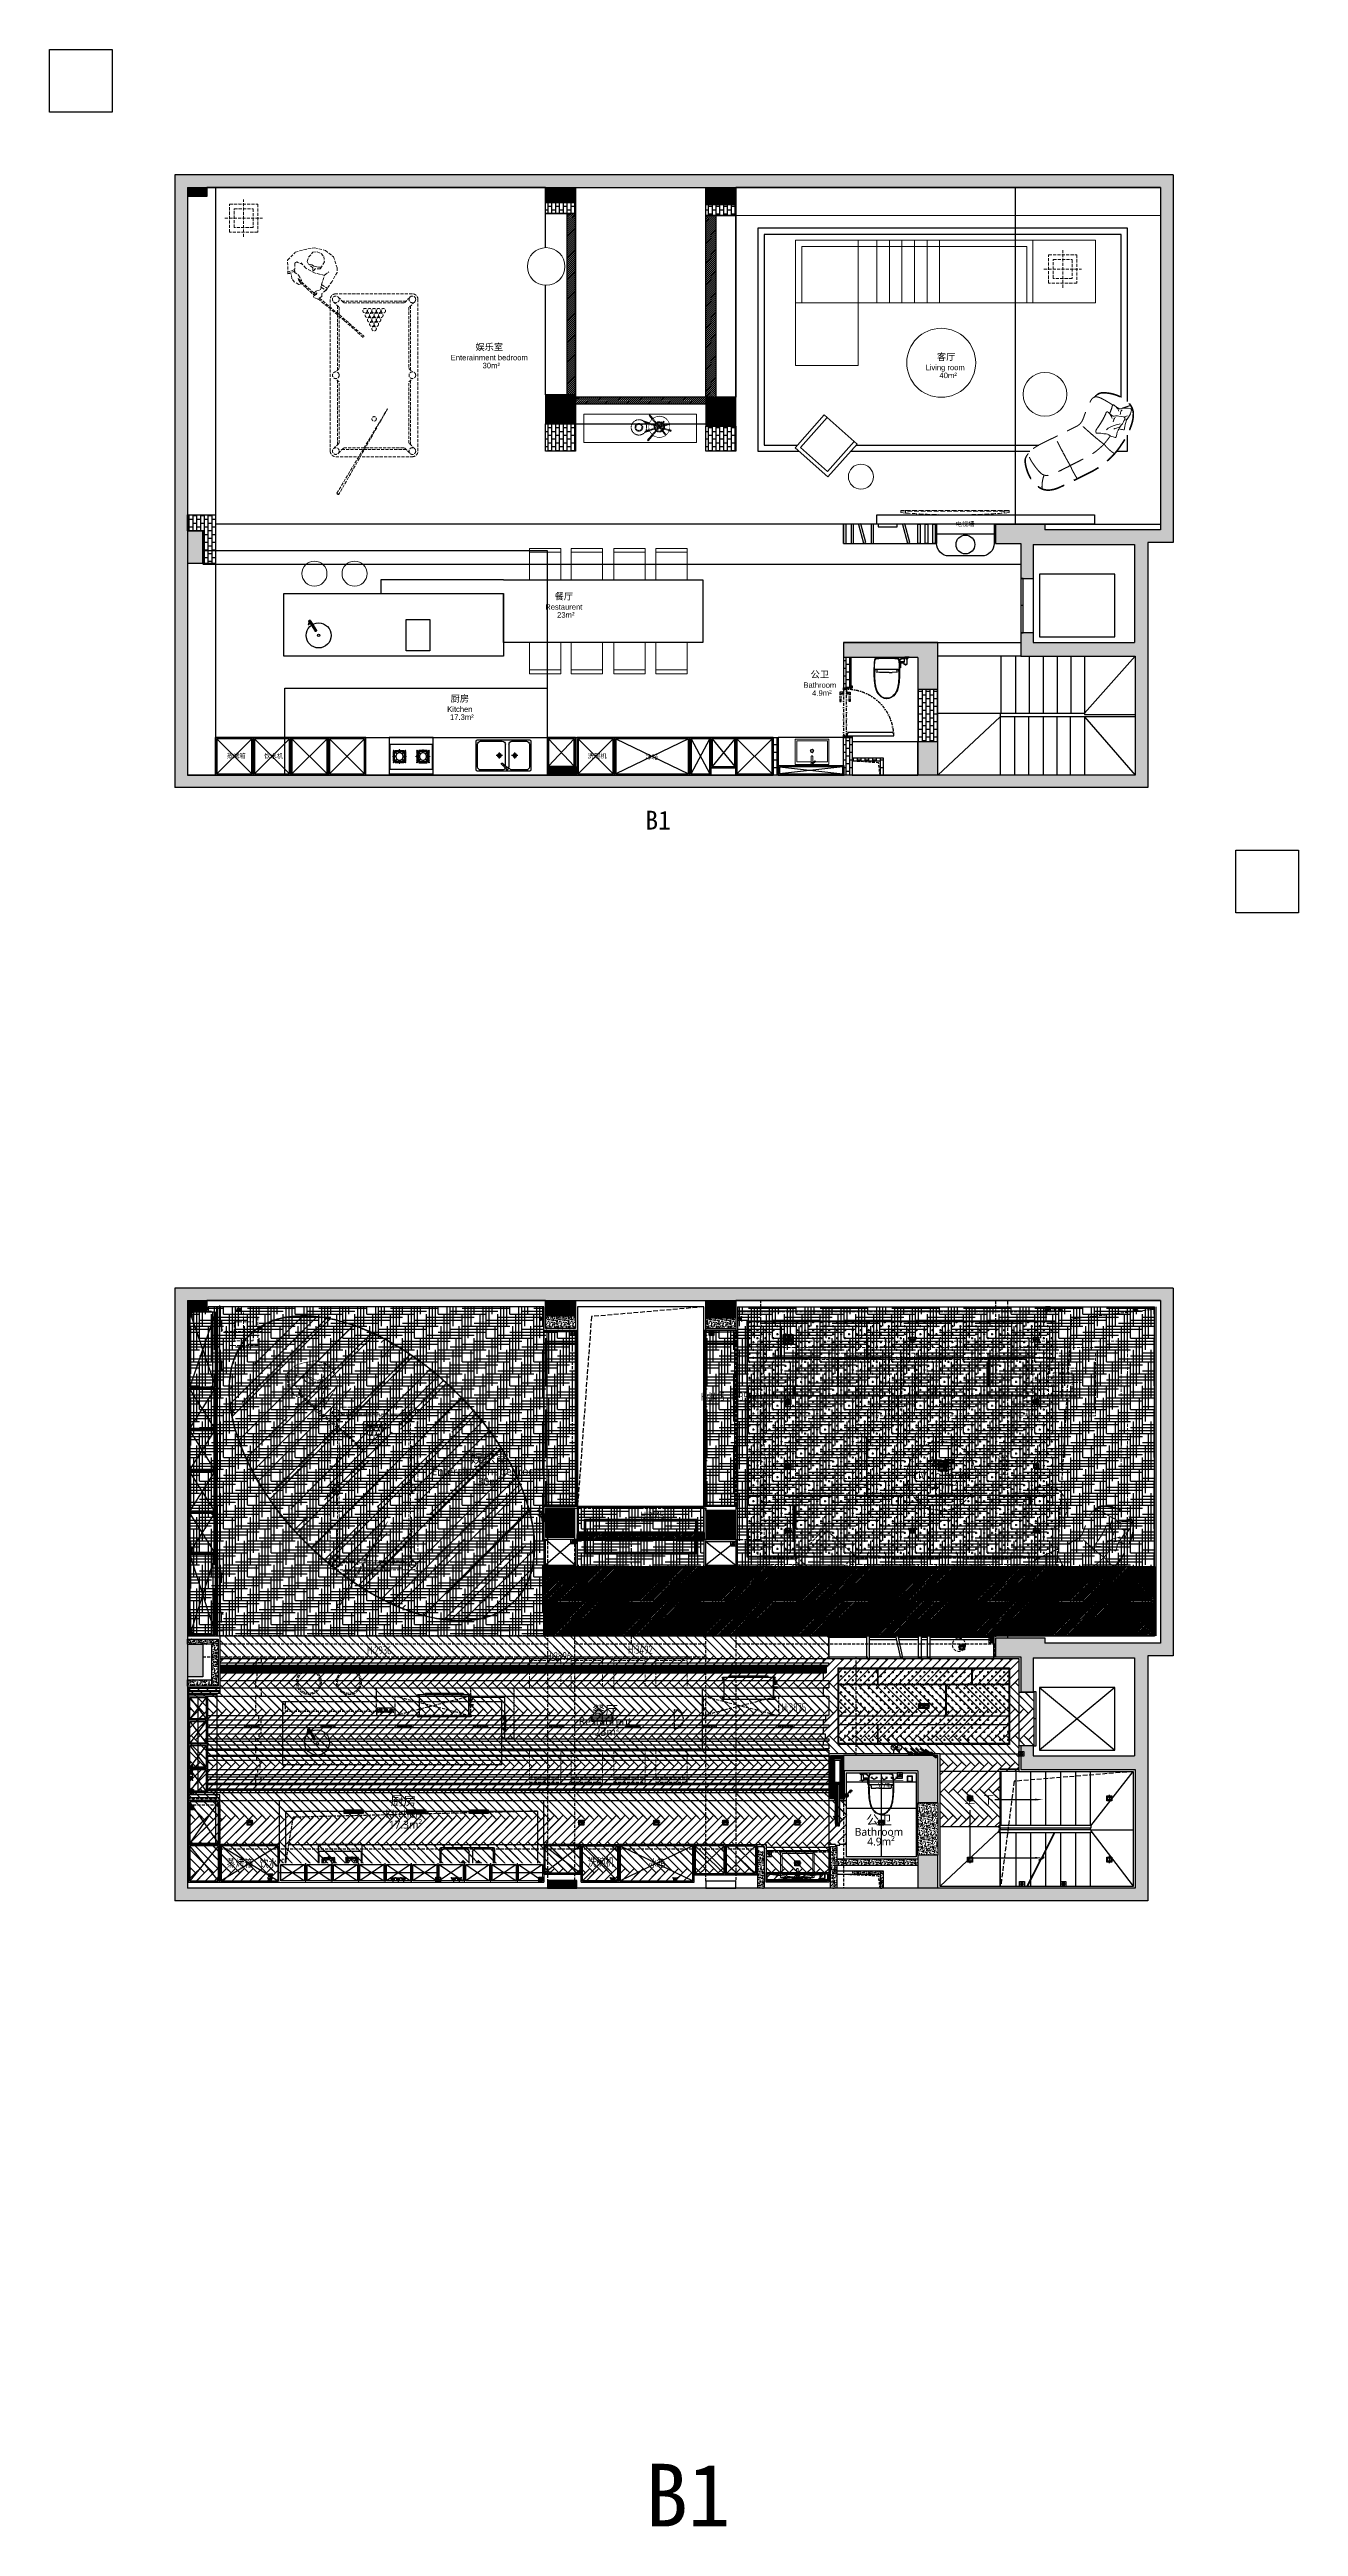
# Model space of a CAD drawing. Header units: millimetres. Extents: x -108767 to 78913, y -380878 to 1470.
# Drawn here: x -19160 to 778, y -203757 to -164215 of the extents above; entities that cross this region are included whole.
import ezdxf
from ezdxf.enums import TextEntityAlignment as Align
from ezdxf.xclip import XClip

# ---------------------------------------------------------------- set-up
doc = ezdxf.new("R2010")
doc.units = ezdxf.units.MM
doc.header["$LTSCALE"] = 10
doc.header["$XCLIPFRAME"] = 0
doc.set_wipeout_variables(frame=1)
for name, pattern in [('__DASH', [0.35, 0.25, -0.1]), ('DASH', [0.35, 0.25, -0.1]), ('DASHDOT', [1, 0.5, -0.25, 0, -0.25]), ('DASHED', [0.75, 0.5, -0.25]), ('DOTE', [2.42, 2, -0.2, 0.02, -0.2])]:
    doc.linetypes.add(name, pattern=pattern)
for name, color, linetype in [('000墙体', 4, 'Continuous'), ('001增减墙体', 147, 'Continuous'), ('012到顶家具', 55, 'Continuous'), ('01平-洁具', 137, 'Continuous'), ('021洁具', 146, 'Continuous'), ('2-Kitchen', 4, 'Continuous'), ('3-New Window', 4, 'Continuous'), ('DOOR', 60, 'Continuous'), ('FF-FURN', 51, 'Continuous'), ('FF-TEXT', 50, 'Continuous'), ('NW-01-stair(楼梯)', 87, 'Continuous'), ('NW-01-wall(原有墙体)', 255, 'Continuous'), ('NW-01-完成面', 43, 'Continuous'), ('NW-01-尺寸标注', 252, 'Continuous'), ('NW-01wall(新墙体)', 140, 'Continuous'), ('NW-01梁', 4, 'Continuous'), ('NW-02-cl(吊装家具)', 143, 'Continuous'), ('NW-02-fix(到顶家具)', 54, 'Continuous'), ('NW-02-fr(地面家具)', 74, 'Continuous'), ('NW-02-free(活动家具)', 241, 'Continuous'), ('NW-02-light(平面灯具)', 12, 'Continuous'), ('NW-02-厨卫具', 44, 'Continuous'), ('NW-02-玻璃隔断', 145, 'Continuous'), ('NW-02-石材完成线', 153, 'Continuous'), ('NW-02不到底不到顶家具', 54, 'Continuous'), ('NW-03-地面铺装', 8, 'Continuous'), ('NW-04-light(天花灯具)', 1, 'Continuous'), ('NW-04-天花造型粗线', 163, 'Continuous'), ('NW-door(门扇)', 12, 'Continuous'), ('NW-light(天花灯具)', 1, 'Continuous'), ('NW-完成面（用于平面）', 43, 'Continuous'), ('NW-开关插座', 117, 'Continuous'), ('NW-开关面板', 147, 'Continuous'), ('NW-强弱电插座', 223, 'Continuous'), ('NW-强电插座', 223, 'Continuous'), ('NW-暖通设备', 161, 'Continuous'), ('NW-暖通风口', 33, 'Continuous'), ('PM-02家具', 3, 'Continuous'), ('PM-26地漏', 4, 'Continuous'), ('T01-天花', 30, 'Continuous'), ('wipess', 8, 'Continuous'), ('平面图', 7, 'Continuous')]:
    doc.layers.add(name, color=color, linetype=linetype)
doc.layers.add('A-GLAZ-MULN', color=1, linetype='Continuous', lineweight=25)
doc.layers.add('活动家具', color=34, linetype='Continuous', lineweight=18)
doc.styles.add('_TCH_LABEL', font='COMPLEX', dxfattribs={"bigfont": 'GBCBIG'})
doc.styles.add('ARIAL', font='arial.ttf')
doc.styles.add('CCD-HB', font='hbsmall.shx')
doc.styles.add('GA-text-B', font='architxt.shx', dxfattribs={"width": 0.65, "bigfont": 'hztxt.shx'})
doc.styles.get("Standard").update_dxf_attribs({"font": ''})
doc.styles.add('STO', font='')
doc.styles.add('STYLUS', font='stylu.ttf')
doc.styles.add('TSSD_REIN', font='tssdeng.shx', dxfattribs={"width": 0.7, "bigfont": 'hztxt.shx'})
doc.styles.add('宋体', font='', dxfattribs={"width": 0.8})
doc.styles.add('黑体', font='', dxfattribs={"width": 0.8, "height": 3})
doc.styles.get('Standard').set_extended_font_data('SimSun')
doc.styles.get('STO').set_extended_font_data('SimSun')
doc.styles.get('宋体').set_extended_font_data('SimSun')
doc.styles.get('黑体').set_extended_font_data('Microsoft YaHei')
doc.linetypes.add('铝质LED灯条', pattern='A,12.7,-5.08,["AL.LED",宋体,S=2.54,R=0,X=-2.54,Y=-1.27],-10', length=27.78)
pattern_1 = [(90, (-70270.71, -180008.13), (-60.96, 4e-15), []), (180, (-70270.71, -180008.13), (-60.96, -60.96), [60.96, -60.96])]
pattern_2 = [(45, (-70270.71, -180008.131), (-15.715448, 15.715448), [])]
pattern_3 = [(0, (54.42, -56.26), (92.2296, 184.45919), [0, -184.45919]), (0, (-53.5, -81.16), (92.2296, 184.45919), [0, -184.45919]), (0, (6.46, -83), (92.2296, 184.45919), [0, -184.45919]), (0, (71.94, -28.6), (92.2296, 184.45919), [0, -184.45919]), (0, (-4.61, -92.23), (92.2296, 184.45919), [0, -184.45919]), (0, (90.39, 87.62), (92.2296, 184.45919), [0, -184.45919]), (0, (34.12, 72.86), (92.2296, 184.45919), [0, -184.45919]), (0, (63.64, 49.8), (92.2296, 184.45919), [0, -184.45919]), (0, (-86.7, 46.11), (92.2296, 184.45919), [0, -184.45919]), (0, (3.69, 37.81), (92.2296, 184.45919), [0, -184.45919]), (0, (-31.36, -9.22), (92.2296, 184.45919), [0, -184.45919]), (0, (-29.51, -78.4), (92.2296, 184.45919), [0, -184.45919]), (0, (39.66, -85.77), (92.2296, 184.45919), [0, -184.45919]), (0, (90.39, -4.61), (92.2296, 184.45919), [0, -184.45919]), (0, (-82.08, -33.2), (92.2296, 184.45919), [0, -184.45919]), (0, (-66.4, -1.84), (92.2296, 184.45919), [0, -184.45919]), (0, (5.53, -14.76), (92.2296, 184.45919), [0, -184.45919]), (0, (-20.29, -41.5), (92.2296, 184.45919), [0, -184.45919]), (0, (-35.05, 19.37), (92.2296, 184.45919), [0, -184.45919]), (0, (-11.99, 88.54), (92.2296, 184.45919), [0, -184.45919]), (0, (-74.7, -71.94), (92.2296, 184.45919), [0, -184.45919]), (0, (26.75, 50.73), (92.2296, 184.45919), [0, -184.45919]), (0, (-59.03, 53.5), (92.2296, 184.45919), [0, -184.45919]), (0, (-73.78, 77.47), (92.2296, 184.45919), [0, -184.45919]), (130.601294, (79.054, 29.865), (-461.1479683, 553.37757044), [8.09824, -3393.1611]), (18.434949, (65.878, 33.378), (461.1479726, 184.4591883), [8.33302, -1158.28932]), (90, (65.88, 25.47), (92.229595, 184.45919), [7.9054, -361.01297]), (161.565051, (73.784, 22.838), (-461.1479766, 184.459176), [8.33302, -1158.28932]), (53.130102, (73.784, 22.838), (92.229595, 184.459189), [8.78377, -913.51216]), (135, (80.81, -71.15), (-92.229606, 184.459177), [7.45328, -514.2761]), (45, (70.27, -71.15), (92.229594, 184.459189), [7.45328, -514.2761]), (135, (75.54, -76.42), (-92.229606, 184.459177), [7.45328, -514.2761]), (45, (75.54, -76.42), (92.229594, 184.459189), [7.45328, -514.2761]), (116.56505, (-7.9, 52.7), (-1e-05, 368.91837), [9.82055, -196.41107]), (180, (-12.3, 61.49), (-92.2296, 184.45919), [10.54053, -173.91866]), (63.43495, (-27.23, 52.7), (1e-07, 368.91838), [9.82055, -196.41107]), (116.56505, (-22.84, 43.92), (-1e-05, 368.91837), [9.82055, -196.41107]), (0, (-22.84, 43.92), (92.2296, 184.45919), [10.54053, -173.91866]), (63.43495, (-12.3, 43.92), (1e-07, 368.91838), [9.82055, -196.41107]), (107.102728, (61.4864, -9.662), (-276.6887736, 922.29594868), [11.94722, -5005.8852]), (143.972626, (57.973, 1.757), (-1752.362276, 1291.2143235), [11.94722, -2496.96889]), (180, (48.31, 8.78), (-92.2296, 184.45919), [11.4189, -173.04028]), (36.027373, (27.23, 1.757), (1752.3622853, 1291.2143111), [11.94722, -2496.96889]), (71.565051, (23.716, -8.784), (276.6887854, 922.2959447), [11.11069, -1155.51165]), (107.102728, (27.23, -20.203), (-276.6887736, 922.29594868), [11.94722, -5005.8852]), (143.972626, (36.892, -27.23), (-1752.362276, 1291.2143235), [11.94722, -2496.96889]), (0, (36.9, -27.23), (92.2296, 184.45919), [11.4189, -173.04028]), (36.027373, (48.311, -27.23), (1752.3622853, 1291.2143111), [11.94722, -2496.96889]), (71.565051, (57.973, -20.203), (276.6887854, 922.2959447), [11.11069, -1155.51165]), (150.255118, (63.243, 76.419), (-276.6887842, 184.4591867), [7.0817, -1480.07582]), (90, (57.09, 72.905), (92.229595, 184.45919), [7.02702, -361.89135]), (29.744881, (57.095, 72.905), (276.6887837, 184.4591882), [7.0817, -1480.07582]), (116.56505, (20.2, -54.46), (-1e-05, 368.91837), [9.82055, -196.41107]), (168.690067, (15.81, -45.676), (-830.0663521, 184.4591846), [8.95772, -1872.16411]), (41.185925, (0, -50.0675), (2305.7398558, 2029.05106764), [9.33728, -3912.31871]), (90, (0, -58.85), (92.229595, 184.45919), [8.78377, -360.1346]), (138.814074, (7.027, -65), (-2305.7398288, 2029.0510983), [9.33728, -3912.31871]), (16.699244, (7.027, -65), (3043.57661373, 922.29594078), [9.17053, -3842.45037]), (60.945396, (15.811, -62.365), (92.22959487, 184.45918847), [9.04345, -3789.20364]), (109.983106, (-57.0945, 22.838), (-461.14797504, 1291.2143218), [10.28114, -4307.79774]), (155.556045, (-60.608, 32.5), (-1198.98473437, 553.3775561), [10.61347, -4447.04414]), (24.4439547, (-79.932, 32.5), (1198.9847304, 553.37756493), [10.61347, -4447.04414]), (70.0168934, (-83.446, 22.838), (461.1479747, 1291.214322), [10.28114, -4307.79774]), (109.983106, (-79.932, 13.176), (-461.14797504, 1291.2143218), [10.28114, -4307.79774]), (160.016893, (-70.27, 9.662), (-461.1479749, 184.4591814), [10.28114, -2148.75827]), (19.9831065, (-70.27, 9.662), (461.147972, 184.4591895), [10.28114, -2148.75827]), (70.0168934, (-60.608, 13.176), (461.1479747, 1291.214322), [10.28114, -4307.79774]), (122.005383, (11.419, 6.149), (-92.2296072, 184.4591801), [8.2866, -1731.89791]), (18.434949, (-0.878, 10.54), (461.1479726, 184.4591883), [8.33302, -1158.28932]), (90, (-0.88, 2.635), (92.229595, 184.45919), [7.9054, -361.01297]), (161.565051, (7.027, 0), (-461.1479766, 184.459176), [8.33302, -1158.28932]), (54.462322, (7.027, 0), (645.6071612, 922.2959445), [7.55608, -3165.99978]), (116.56505, (-42.16, -38.65), (-1e-05, 368.91837), [9.82055, -196.41107]), (180, (-46.55, -29.86), (-92.2296, 184.45919), [9.66215, -174.79703]), (59.036243, (-61.486, -38.649), (92.2295948, 184.4591881), [10.24355, -2140.9016]), (120.963756, (-56.216, -47.432), (-92.2296071, 184.4591806), [10.24355, -2140.9016]), (0, (-56.22, -47.43), (92.2296, 184.45919), [9.66215, -174.79703]), (63.43495, (-46.55, -47.43), (1e-07, 368.91838), [9.82055, -196.41107])]

msp = doc.modelspace()

# ---------------------------------------------------------------- texts
at = {"color": 40, "style": '黑体'}
for s, height, p in [('娱乐室', 150, (-12140.7, -186787.6)), ('Enterainment bedroom', 125, (-12162.6, -186975.3)), ('30m²', 125, (-12130.6, -187140.3)), ('Living room ', 125, (-4901.1, -187037.3)), ('客厅', 150, (-4901.1, -186876.9)), ('40m²', 125, (-4869, -187221.9)), ('Restaurent', 125, (-10291, -190963.5)), ('餐厅', 150, (-10291, -190803.1)), ('23m²', 125, (-10258.9, -191134.2)), ('厨房', 150, (-13511.1, -192245.8)), ('Kitchen', 125, (-13511.1, -192439.1)), ('17.3m²', 125, (-13479, -192615.5)), ('公卫', 150, (-5919, -192553.2)), ('Bathroom', 125, (-5919, -192730.8)), ('4.9m²', 125, (-5887, -192885.3))]:
    msp.add_text(s, height=height, dxfattribs=at).set_placement(p, align=Align.CENTER)
at = {"color": 251, "char_height": 125, "attachment_point": 1, "style": '黑体'}
for s, insert in [('{\\fSimSun|b0|i0|c134|p2;蒸烤箱}', (-16331.4, -193105.1)), ('{\\fSimSun|b0|i0|c134|p2;饮水机}', (-15806.2, -193109.4)), ('{\\fSimSun|b0|i0|c134|p2;洗碗机}', (-10567.4, -193088)), ('{\\fSimSun|b0|i0|c134|p2;冰箱}', (-9606.4, -193106.8))]:
    msp.add_mtext_dynamic_manual_height_columns(s, width=1029.846, gutter_width=12.5, heights=[0], dxfattribs=dict(at, insert=insert))
at = {"layer": '3-New Window', "color": 30, "attachment_point": 1}
for insert, char_height in [((-9649.2, -176367.2), 300), ((-9649.2, -202757.2), 1000)]:
    msp.add_mtext_dynamic_manual_height_columns('{\\C0;B1}', width=6623.175, gutter_width=12.5, heights=[0], dxfattribs=dict(at, insert=insert, char_height=char_height))
at = {"layer": 'FF-TEXT'}
for s, height, style, p in [('Enterainment bedroom', 87.5, 'CCD-HB', (-12140.7, -169176.1)), ('娱乐室', 105, 'STO', (-12140.7, -169015.8)), ('30m²', 87.5, 'ARIAL', (-12108.7, -169303)), ('Living room ', 87.5, 'CCD-HB', (-4846.7, -169333.4)), ('客厅', 105, 'STO', (-4846.7, -169173.1)), ('40m²', 87.5, 'ARIAL', (-4814.6, -169460.3)), ('Restaurent', 87.5, 'CCD-HB', (-10950.5, -173157.4)), ('餐厅', 105, 'STO', (-10950.5, -172997.1)), ('23m²', 87.5, 'ARIAL', (-10918.4, -173284.3)), ('Bathroom', 87.5, 'CCD-HB', (-6862.9, -174404.1)), ('公卫', 105, 'STO', (-6862.9, -174243.7)), ('Kitchen', 87.5, 'CCD-HB', (-12610.5, -174789)), ('厨房', 105, 'STO', (-12610.5, -174628.6)), ('4.9m²', 87.5, 'ARIAL', (-6830.8, -174531)), ('17.3m²', 87.5, 'ARIAL', (-12578.5, -174915.9))]:
    msp.add_text(s, height=height, dxfattribs=dict(at, style=style)).set_placement(p, align=Align.CENTER)
at = {"layer": 'NW-01-stair(楼梯)', "color": 8, "style": '黑体'}
for s, p in [('上', (-4470.5, -192218.6)), ('下', (-4167, -192218.4))]:
    msp.add_text(s, height=125, dxfattribs=at).set_placement(p, align=Align.CENTER)
at = {"layer": 'NW-01梁', "color": 251, "style": 'TSSD_REIN', "width": 0.7}
for s, p in [('H:3415', (-8758.3, -185787.3)), ('H:3596', (-8265, -185787.3)), ('H:2936', (-14092.7, -189835.2)), ('H:2896', (-11227.2, -189927.3)), ('H:3492', (-9924.6, -189823.1)), ('H:3875', (-7474.2, -190746.6))]:
    msp.add_text(s, height=130, dxfattribs=at).set_placement(p)
msp.add_text('H:3556', height=130, rotation=90, dxfattribs=at).set_placement((-3876.8, -187032.4))
at = {"layer": 'NW-暖通风口', "color": 40, "style": '黑体'}
for tag, p in [('R/A', (-7544.6, -188481.3)), ('S/A', (-3590.9, -188481.3)), ('S/A', (-15470.7, -190072.1, -203.3)), ('R/A', (-12822.3, -190065.9, -203.3)), ('S/A', (-10085.3, -190072.1, -203.3)), ('R/A', (-8024.7, -190065.9, -203.3))]:
    msp.add_attdef(tag, text='', height=42, dxfattribs=at).set_placement(p, align=Align.MIDDLE)
at = {"layer": 'T01-天花', "color": 252, "char_height": 72, "attachment_point": 1}
for s, insert in [('{\\fSimSun|b0|i0|c134|p2;电视墙}', (-4694.6, -171753.2)), ('{\\fSimSun|b0|i0|c134|p2;蒸烤箱}', (-16331.4, -175454.7)), ('{\\fSimSun|b0|i0|c134|p2;饮水机}', (-15732.9, -175458.9)), ('{\\fSimSun|b0|i0|c134|p2;洗碗机}', (-10569.4, -175454.7)), ('{\\fSimSun|b0|i0|c134|p2;冰箱}', (-9648.1, -175473.5))]:
    msp.add_mtext_dynamic_manual_height_columns(s, width=1029.846, gutter_width=12.5, heights=[0], dxfattribs=dict(at, insert=insert))

# ---------------------------------------------------------------- blocks, each defined once
blk = doc.blocks.new('qweqeqweq')
at = {"layer": 'NW-light(天花灯具)', "color": 1, "linetype": 'DASH', "ltscale": 15}
for p, q in [((-1.9, 0), (1.9, 0)), ((0, 5.9), (0, -5.9))]:
    blk.add_line(p, q, dxfattribs=at)
blk.add_lwpolyline([(1.3, 5.3), (-1.2, 5.3), (-1.2, -5.3), (1.3, -5.3)], close=True, dxfattribs=at)
at = {"layer": 'NW-light(天花灯具)', "color": 8, "linetype": 'DASH', "ltscale": 15}
blk.add_lwpolyline([(0.9, 5), (-0.9, 5), (-0.9, -5), (0.9, -5)], close=True, dxfattribs=at)
blk = doc.blocks.new('czr')
at = {"layer": 'NW-02-free(活动家具)', "color": 250, "linetype": 'DASH', "lineweight": 5, "ltscale": 20}
for p, q in [((-181, 11), (-269, -138)), ((36, 63), (-181, 11)), ((-6, -56), (6, 56)), ((19, -55), (32, 62)), ((47, 11), (32, 49)), ((126, 19), (47, 11)), ((185, -4), (126, 19)), ((-270, -137), (-277, -277)), ((-277, -277), (-264, -455)), ((-114, -122), (-101, -89)), ((-52, -203), (-114, -122)), ((-101, -89), (16, -54)), ((18, -238), (-82, -186)), ((16, -60), (31, -42)), ((127, -355), (18, -238)), ((31, -42), (97, -96)), ((97, -96), (192, -124)), ((204, -500), (127, -355)), ((148, -79), (182, -81)), ((196, -106), (148, -79)), ((156, -80), (471, -287)), ((182, -81), (240, -104)), ((240, -65), (185, -4)), ((192, -124), (196, -106)), ((215, -94), (476, -265)), ((240, -104), (240, -65)), ((368, -394), (340, -421)), ((379, -406), (368, -394)), ((411, -375), (379, -406)), ((437, -261), (409, -314)), ((409, -314), (411, -375)), ((452, -269), (437, -261)), ((440, -462), (475, -387)), ((442, -311), (452, -269)), ((468, -299), (442, -311)), ((480, -248), (468, -299)), ((475, -387), (517, -371)), ((502, -247), (480, -248)), ((545, -299), (502, -247)), ((517, -371), (545, -299)), ((534, -328), (979, -648)), ((542, -308), (979, -623)), ((-264, -455), (-179, -611)), ((-179, -611), (-50, -711)), ((-50, -711), (135, -724)), ((135, -724), (206, -704)), ((201, -499), (167, -578)), ((334, -415), (204, -500)), ((206, -704), (327, -591)), ((327, -591), (411, -492)), ((340, -421), (334, -415)), ((341, -417), (410, -489)), ((379, -406), (444, -463)), ((411, -492), (440, -462)), ((985, -627), (1321, -854)), ((985, -652), (1306, -869))]:
    blk.add_line(p, q, dxfattribs=at)
blk.add_lwpolyline([(61, -478), (54, -435), (24, -380), (-12, -343), (-32, -293), (-81, -288), (-144, -325), (-200, -412), (-189, -479), (-149, -533), (-92, -562), (-5, -549), (85, -460), (68, -381), (87, -347), (77, -336), (41, -346), (-23, -304)], dxfattribs=at)
blk = doc.blocks.new('A$C091E4B7F')
at = {"linetype": 'DASH', "lineweight": 5, "ltscale": 20}
blk.add_wipeout([(-225, 206), (-225, -244), (225, -244), (225, 206)], dxfattribs=at).dxf.layer = 'NW-02-free(活动家具)'
at = {"layer": 'NW-02-free(活动家具)', "color": 8, "linetype": 'DASH', "lineweight": 5, "ltscale": 20}
for p, q in [((0, -319), (0, 281)), ((-300, -21), (300, -21))]:
    blk.add_line(p, q, dxfattribs=at)
at = {"layer": 'NW-02-free(活动家具)', "linetype": 'DASH', "lineweight": 5, "ltscale": 20}
blk.add_lwpolyline([(-225, 206), (225, 206), (225, -244), (-225, -244)], close=True, dxfattribs=at)
at = {"layer": 'NW-02-free(活动家具)', "color": 8, "linetype": 'DASH', "lineweight": 5, "ltscale": 20}
blk.add_lwpolyline([(-150, 131), (150, 131), (150, -169), (-150, -169)], close=True, dxfattribs=at)
blk = doc.blocks.new('做成ACAD TuKuai0400')
at = {"layer": 'NW-02-free(活动家具)', "color": 251, "linetype": 'DASH', "lineweight": 5, "ltscale": 20}
for p, q in [((838, 916), (2205, 138)), ((2187, 107), (838, 916)), ((2205, 138), (2187, 107))]:
    blk.add_line(p, q, dxfattribs=at)
at = {"layer": 'NW-02-free(活动家具)', "linetype": 'DASH', "lineweight": 5, "ltscale": 20}
blk.add_lwpolyline([(-909, 0), (1515, 0, 0.414214), (1605, 89), (1605, 1312, 0.414214), (1515, 1401), (-909, 1401, 0.414214), (-998, 1312), (-998, 89, 0.414214), (-909, 0, -0.999995)], format="xyb", dxfattribs=at)
at = {"layer": 'NW-02-free(活动家具)', "color": 8, "linetype": 'DASH', "lineweight": 5, "ltscale": 20}
for points in [[(-946, 127), (-855, 215), (-855, 1187), (-946, 1274)], [(-882, 1212), (-882, 189)], [(-872, 1352), (-783, 1258), (196, 1258), (250, 1312)], [(223, 1285), (-809, 1285)], [(1479, 1352), (1390, 1258), (411, 1258), (357, 1312)], [(384, 1285), (1416, 1285)], [(1553, 127), (1462, 215), (1462, 1187), (1553, 1274)], [(1489, 1212), (1489, 189)], [(-872, 50), (-783, 143), (196, 143), (250, 89)], [(223, 116), (-809, 116)], [(1479, 50), (1390, 143), (411, 143), (357, 89)], [(384, 116), (1416, 116)]]:
    blk.add_lwpolyline(points, dxfattribs=at)
for centre in [(-909, 1312), (303, 1312), (1515, 1312), (-909, 89), (303, 89), (1515, 89)]:
    blk.add_circle(centre, 53.6, dxfattribs=at)
at = {"layer": 'NW-02-free(活动家具)', "color": 250, "linetype": 'DASH', "lineweight": 5, "ltscale": 20}
for centre in [(-728, 849), (-728, 772), (-655, 808), (-583, 772), (-729, 556), (-728, 701), (-728, 629), (-655, 736), (-655, 665), (-655, 593), (-583, 701), (-583, 629), (-512, 736), (-512, 665), (-440, 701), (1000, 701)]:
    blk.add_circle(centre, 35.8, dxfattribs=at)
at = {"layer": 'NW-02-free(活动家具)', "color": 251, "linetype": 'DASH', "lineweight": 5, "ltscale": 20}
blk.add_arc((2187, 128), 20.5, 268.446, 29.6259, dxfattribs=at)
at = {"layer": 'NW-02-free(活动家具)', "linetype": 'DASH', "lineweight": 5, "ltscale": 20, "xscale": 1.000999999999944, "yscale": 1.000999999999944, "zscale": 1.000999999999944, "rotation": 90}
blk.add_blockref('A$C091E4B7F', (-2226, -1384), dxfattribs=at)
blk = doc.blocks.new('RRTY')
blk.add_wipeout([(33, 350), (95, 345), (147, 333), (172, 325), (237, 294), (292, 254), (335, 212), (380, 148), (410, 85), (423, 37), (428, 10), (433, -39), (433, -68), (428, -111), (418, -160), (392, -226), (356, -287), (314, -335), (283, -362), (231, -398), (183, -421), (134, -437), (78, -448), (33, -450), (-39, -444), (-116, -421), (-175, -392), (-248, -334), (-285, -292), (-325, -228), (-351, -163), (-363, -107), (-367, -50), (-360, 22), (-338, 99), (-305, 164), (-270, 210), (-210, 267), (-169, 295), (-110, 323), (-60, 339), (-24, 346), (16, 349)])
at = {"color": 45}
for points in [[(252, 123), (270, 98), (-528, -463), (-546, -438)], [(-259, 216), (-238, 238), (457, -457), (435, -479)], [(153, 313), (182, 301), (-222, -678), (-251, -666)], [(-96, 410), (-66, 417), (232, -851), (202, -858)]]:
    blk.add_lwpolyline(points, close=True, dxfattribs=at)
for radius in [400, 200]:
    blk.add_circle((33, -50), radius)
blk.add_circle((33, -50), 170, dxfattribs=at)
blk = doc.blocks.new('TR')
at = {"linetype": 'DASH', "lineweight": 5, "ltscale": 20}
blk.add_wipeout([(-1194, 103), (-1195, 166), (-1188, 218), (-1182, 243), (-1157, 311), (-1123, 370), (-1085, 416), (-1025, 468), (-964, 502), (-919, 520), (-892, 528), (-843, 537), (-815, 539), (-771, 539), (-722, 533), (-653, 513), (-590, 482), (-538, 446), (-508, 417), (-468, 369), (-440, 323), (-420, 276), (-404, 221), (-397, 176), (-397, 104), (-413, 25), (-437, -37), (-487, -115), (-526, -155), (-586, -201), (-648, -232), (-703, -249), (-759, -259), (-832, -259), (-910, -244), (-979, -216), (-1028, -186), (-1090, -132), (-1121, -93), (-1155, -37), (-1175, 12), (-1185, 47), (-1192, 86)], dxfattribs=at).dxf.layer = 'NW-02-free(活动家具)'
at = {"layer": 'NW-02-free(活动家具)', "color": 8, "linetype": 'DASH', "lineweight": 5, "ltscale": 20}
for points in [[(-1242, -31), (-1252, -2), (-16, 410), (-6, 381)], [(-1168, 226), (-1159, 256), (-148, -57), (-157, -87)], [(-1034, -176), (-1058, -156), (-429, 599), (-405, 579)], [(-988, 342), (-965, 362), (-333, -382), (-356, -402)]]:
    blk.add_lwpolyline(points, close=True, dxfattribs=at)
at = {"layer": 'NW-02-free(活动家具)', "linetype": 'DASH', "lineweight": 5, "ltscale": 20}
blk.add_circle((-796, 140), 200, dxfattribs=at)
at = {"layer": 'NW-02-free(活动家具)', "color": 8, "linetype": 'DASH', "lineweight": 5, "ltscale": 20}
blk.add_circle((-796, 140), 170, dxfattribs=at)
at = {"linetype": 'DASH', "lineweight": 5, "ltscale": 20}
blk.add_wipeout([(0, 420), (33, 418), (57, 415), (87, 407), (131, 390), (165, 370), (195, 348), (221, 322), (229, 314), (252, 284), (270, 252), (284, 215), (294, 180), (299, 143), (300, 120), (298, 84), (291, 47), (281, 14), (267, -16), (248, -49), (231, -72), (207, -97), (169, -128), (134, -148), (102, -162), (62, -174), (27, -179), (0, -180), (-36, -178), (-78, -170), (-113, -158), (-149, -140), (-191, -112), (-218, -86), (-239, -61), (-260, -30), (-274, -1), (-284, 23), (-289, 41), (-296, 71), (-300, 109), (-299, 147), (-295, 177), (-289, 201), (-279, 231), (-264, 263), (-249, 288), (-228, 315), (-202, 342), (-165, 371), (-126, 392), (-81, 409), (-45, 417), (-12, 420)], dxfattribs=at).dxf.layer = 'NW-02-free(活动家具)'
at = {"layer": 'NW-02-free(活动家具)', "linetype": 'DASH', "lineweight": 5, "ltscale": 20}
blk.add_circle((0, 120), 300, dxfattribs=at)
at = {"layer": 'NW-02-free(活动家具)', "color": 8, "linetype": 'DASH', "lineweight": 5, "ltscale": 20}
for radius in [150, 120]:
    blk.add_circle((0, 120), radius, dxfattribs=at)
blk = doc.blocks.new('Gruppo-7-1')
at = {"layer": 'NW-02-free(活动家具)', "color": 8, "linetype": 'DASH', "lineweight": 5, "ltscale": 20}
for points in [[(-930.4, -1671.6, 0.04542), (-933.9, -1664.4, 0.063147), (-935.2, -1662.5, 0.199871), (-937.2, -1661.3), (-940, -1660.6), (-943.2, -1659.2), (-945.2, -1658), (-949.9, -1655.4), (-952.6, -1653.6), (-953.5, -1652.4), (-954.2, -1651), (-954.2, -1650.2), (-953.6, -1649.4), (-952.4, -1648.5), (-950.4, -1646.4), (-948.8, -1644.9), (-945.9, -1642.7), (-942.9, -1640.9), (-939, -1638.6), (-935.8, -1636.3), (-934, -1634.7), (-931.4, -1632.2), (-928.9, -1629.1), (-927.1, -1626.7), (-925.9, -1625.2), (-924.8, -1624.5), (-924, -1624.7), (-922.5, -1626.2), (-921.1, -1627.2), (-919, -1628.8), (-917.4, -1630.5)], [(-914.6, -1665.9, 0.04542), (-917.4, -1658.4, 0.063147), (-918.5, -1656.4, 0.199871), (-920.5, -1655), (-923.2, -1654.1), (-926.2, -1652.4), (-928.1, -1651), (-932.6, -1648), (-935.1, -1646), (-936, -1644.7), (-936.5, -1643.3), (-936.5, -1642.5), (-935.8, -1641.7), (-934.5, -1640.9), (-932.3, -1639.1), (-930.6, -1637.7), (-927.6, -1635.7), (-924.3, -1634.2), (-920.3, -1632.3), (-916.9, -1630.2), (-915, -1628.8), (-912.2, -1626.6), (-909.4, -1623.7), (-907.4, -1621.4), (-906.1, -1620.1), (-904.9, -1619.4), (-904.1, -1619.7), (-902.8, -1621.4), (-901.5, -1622.4), (-899.5, -1624.2), (-897.6, -1626.7), (-896, -1629.6), (-894.7, -1631.5), (-892.7, -1633.3), (-890.8, -1634.4), (-889.1, -1635.3), (-887.5, -1636.7), (-884.9, -1638.6), (-882, -1640.2), (-878.9, -1642), (-878, -1642.6), (-877.6, -1643.7), (-877.6, -1644.7, -0.157841), (-880.5, -1648.2, -0.057143), (-884.3, -1650.3, 0.044202), (-903.8, -1661.7, 0.025201), (-909.9, -1666.5, -0.220966), (-912.9, -1667.9, -0.164539), (-913.5, -1667.6, -0.126904), (-914.6, -1665.7)], [(-915.5, -1662.9, 0.011287), (-920, -1666.5, 0.025201), (-925.6, -1671.9, -0.220966), (-928.5, -1673.5, -0.164539), (-929.2, -1673.3, -0.126904), (-930.4, -1671.4)]]:
    blk.add_lwpolyline(points, format="xyb", dxfattribs=at)
for points in [[(-935.7, -1645.1), (-936.7, -1645), (-940.4, -1644.2), (-942.3, -1644)], [(-938.8, -1658.1), (-937.4, -1657.9), (-936.2, -1657.3), (-935, -1656.4), (-934.2, -1655.5), (-932.9, -1653.7), (-931.7, -1652.5)], [(-938.4, -1639.3), (-936.1, -1639.2), (-932.8, -1639.5)], [(-932.3, -1658.6), (-932.7, -1660.1), (-932.8, -1662.5), (-932, -1666.7)], [(-897.1, -1639.6), (-900.9, -1640.4), (-906.1, -1640.7), (-911.1, -1640.2), (-914.9, -1639.5), (-918.5, -1638.8), (-922.2, -1637.7), (-924, -1637.4)], [(-921.8, -1651.7), (-920.3, -1651.6), (-919.1, -1651.1), (-917.9, -1650.3), (-917, -1649.5), (-915.5, -1647.8), (-914.2, -1646.7)], [(-919.7, -1633), (-917.5, -1633.1), (-914.2, -1633.7), (-911.3, -1634.4), (-908.9, -1634.5)], [(-915.4, -1652.8), (-915.9, -1654.2), (-916.2, -1656.6), (-915.8, -1660.8)]]:
    blk.add_lwpolyline(points, dxfattribs=at)
blk.add_arc((-798.1, -1575.3), 60, 311.6621, 336.7515, dxfattribs=at)
at = {"layer": 'NW-02-free(活动家具)', "linetype": 'DASH', "lineweight": 5, "ltscale": 20}
for points, knots in [([(-751.1, -1668), (-750, -1667.6), (-749, -1667.1), (-747.7, -1666.5), (-744.8, -1664.9), (-742.4, -1663), (-740.9, -1661.4), (-739.7, -1659.5), (-738.5, -1657), (-736.4, -1651.3), (-735.2, -1646.2), (-733.8, -1638.4), (-733.4, -1633), (-733.4, -1628), (-733.9, -1622.3), (-734.4, -1619.2), (-735.9, -1613.1), (-737.6, -1608.5), (-739.5, -1604.2), (-741.2, -1601.5), (-743, -1599), (-745.8, -1596.2), (-749.6, -1593.3), (-751.4, -1592.1), (-755, -1590.5), (-760.9, -1588.6), (-765.1, -1587.7), (-769.8, -1587), (-773.4, -1586.7), (-776.9, -1586.6), (-797.5, -1585.9), (-831.7, -1584.8), (-843.1, -1584.7), (-855.5, -1585.6), (-869.6, -1588), (-883.8, -1591.8), (-896.6, -1596.5), (-917.1, -1607.1), (-930.8, -1616.6), (-942, -1626.3), (-947.6, -1632.4), (-950.2, -1636), (-954.1, -1642.5), (-955.5, -1645.9), (-956.7, -1650.8), (-957.1, -1655.3), (-956.7, -1659.6), (-955.6, -1664.5), (-952.7, -1672.2), (-949.8, -1677.5), (-946, -1682.9), (-941.9, -1687.8), (-936.6, -1692.9), (-931.9, -1696.6), (-928.3, -1699.1), (-923.4, -1702), (-919.8, -1703.6), (-918.5, -1704), (-916.2, -1704.4), (-913.8, -1704.4), (-909.8, -1703.8), (-906.9, -1703), (-905.2, -1702.4), (-904.8, -1702.3), (-904.3, -1702.1)], [0, 0, 0, 1, 1, 2, 3, 4, 5, 6, 7, 8, 9, 10, 11, 12, 13, 14, 15, 16, 17, 18, 19, 20, 21, 22, 23, 24, 25, 26, 27, 28, 29, 30, 31, 32, 33, 34, 35, 36, 37, 38, 39, 40, 41, 42, 43, 44, 45, 46, 47, 48, 49, 50, 51, 52, 53, 54, 55, 56, 57, 58, 59, 60, 60, 61, 61, 61]), ([(-928.1, -1673.5), (-927.4, -1674.9), (-926.4, -1676.6), (-923.5, -1681.7), (-919.3, -1688.5), (-915.2, -1694.6), (-912.2, -1698), (-910.4, -1699.7), (-909, -1700.9), (-907.9, -1701.6), (-907.1, -1701.8), (-905.5, -1702.1), (-902.4, -1702.1), (-900.8, -1701.8), (-898.5, -1700.8), (-893.7, -1697.9), (-887.9, -1693.8), (-882.6, -1689.5), (-881.5, -1688.4), (-874.2, -1681.9), (-868.3, -1676.6), (-864.2, -1673.7), (-861.5, -1672.4), (-858.1, -1671.3), (-855.6, -1670.8), (-852.7, -1670.5), (-849.8, -1670.6), (-846.2, -1670.7), (-839.1, -1670.9), (-832.3, -1671.1), (-824.2, -1671.3), (-815.1, -1671.6), (-803.4, -1671.9), (-796.2, -1672.2), (-785.4, -1672.5), (-778.3, -1672.7), (-772.1, -1672.7), (-767.7, -1672.3), (-762.2, -1671.8), (-759.2, -1671.4), (-755.3, -1670.4), (-752.7, -1669.4), (-751.5, -1668.8), (-750.5, -1667.1), (-750, -1663.3), (-749.7, -1659.1), (-749.8, -1653.4), (-750.2, -1648.6), (-751, -1642.4), (-751.9, -1636.4), (-753.2, -1630.6), (-755.2, -1624.5), (-757, -1621.5), (-758.3, -1620), (-760.4, -1618.3), (-763, -1616.9), (-767.6, -1615.1), (-773.2, -1614.1), (-785.9, -1613.5), (-832.5, -1612.6), (-849.2, -1612.6), (-862.2, -1614), (-874.5, -1616.8), (-883.9, -1620), (-889.4, -1622.5), (-893.6, -1624.3), (-897.8, -1626.5)], [0, 0, 0, 1, 1, 2, 3, 4, 5, 6, 7, 8, 9, 10, 11, 12, 13, 14, 15, 16, 16, 17, 18, 19, 20, 21, 22, 23, 24, 25, 26, 27, 28, 29, 30, 31, 32, 33, 34, 35, 36, 37, 38, 39, 40, 41, 42, 43, 44, 45, 46, 47, 48, 49, 50, 51, 52, 53, 54, 55, 56, 57, 58, 59, 60, 61, 61, 62, 62, 62])]:
    blk.add_open_spline(points, degree=2, knots=knots, dxfattribs=at)
at = {"layer": 'NW-02-free(活动家具)', "color": 8, "linetype": 'DASH', "lineweight": 5, "ltscale": 20}
for points, knots in [([(-905.2, -1702.4), (-909.6, -1703.3), (-913.1, -1703.5), (-916.1, -1703.4), (-916.6, -1703.3), (-917.2, -1703.2), (-918.2, -1703), (-918.8, -1702.8), (-919.5, -1702.6), (-921.2, -1701.8), (-922.9, -1701.1), (-925.4, -1699.6), (-927.8, -1698.2), (-929.5, -1697), (-931.3, -1695.8), (-933.6, -1694), (-935.9, -1692.1), (-938.5, -1689.6), (-941.2, -1687.1), (-943.2, -1684.7), (-945.2, -1682.3), (-947.1, -1679.7), (-949, -1677), (-950.4, -1674.4), (-951.8, -1671.7), (-953.2, -1668), (-954.6, -1664.2), (-955.2, -1661.8), (-955.8, -1659.4), (-955.9, -1657.4), (-956.1, -1655.3), (-955.9, -1653.1), (-955.7, -1651), (-955.1, -1648.6), (-954.6, -1646.2), (-953.9, -1644.6), (-953.2, -1642.9), (-951.3, -1639.8), (-949.4, -1636.6), (-948.1, -1634.8), (-946.8, -1633.1), (-944, -1630), (-941.3, -1627), (-935.7, -1622.2), (-930.2, -1617.4), (-923.4, -1612.7), (-916.6, -1608), (-906.4, -1602.7), (-896.2, -1597.4), (-889.8, -1595.1), (-883.5, -1592.7), (-876.4, -1590.8), (-869.4, -1589), (-862.4, -1587.8), (-855.4, -1586.6), (-849.2, -1586.2), (-843, -1585.7), (-837.4, -1585.7), (-831.7, -1585.8), (-814.7, -1586.3), (-797.6, -1586.9), (-787.3, -1587.2), (-777, -1587.6), (-775.2, -1587.7), (-773.5, -1587.7), (-771.7, -1587.9), (-769.9, -1588), (-767.6, -1588.3), (-765.2, -1588.7), (-763.2, -1589.1), (-761.1, -1589.6), (-758.2, -1590.5), (-755.3, -1591.4), (-753.6, -1592.2), (-751.9, -1593), (-751, -1593.5), (-750.2, -1594.1), (-748.3, -1595.5), (-746.5, -1596.9), (-745.1, -1598.3), (-743.8, -1599.6), (-742.9, -1600.8), (-742, -1602.1), (-741.2, -1603.4), (-740.4, -1604.7), (-739.5, -1606.7), (-738.6, -1608.8), (-737.7, -1611.1), (-736.8, -1613.4), (-736.1, -1616.4), (-735.4, -1619.4), (-735.1, -1620.9), (-734.9, -1622.4), (-734.7, -1625.2), (-734.4, -1628.1), (-734.4, -1630.5), (-734.4, -1633), (-734.6, -1635.6), (-734.8, -1638.3), (-735.5, -1642.1), (-736.1, -1646), (-736.8, -1648.5), (-737.4, -1651), (-738.4, -1653.8), (-739.5, -1656.7), (-741.1, -1660), (-742.6, -1662.3), (-744.3, -1663.9), (-746.8, -1665.7), (-751.1, -1668)], [0, 0, 0, 1, 2, 2, 3, 3, 4, 4, 5, 5, 6, 6, 7, 7, 8, 8, 9, 9, 10, 10, 11, 11, 12, 12, 13, 13, 14, 14, 15, 15, 16, 16, 17, 17, 18, 18, 19, 19, 20, 20, 21, 21, 22, 22, 23, 23, 24, 24, 25, 25, 26, 26, 27, 27, 28, 28, 29, 29, 30, 30, 31, 31, 32, 32, 33, 33, 34, 34, 35, 35, 36, 36, 37, 37, 38, 38, 39, 39, 40, 40, 41, 41, 42, 42, 43, 43, 44, 44, 45, 45, 46, 46, 47, 47, 48, 48, 49, 49, 50, 50, 51, 51, 52, 52, 53, 54, 55, 56, 57, 57, 57]), ([(-880.5, -1618.8), (-878.2, -1622.3), (-861.6, -1664.9), (-860.4, -1670.5), (-860.3, -1671), (-860.3, -1672)], [0, 0, 0, 1, 2, 2, 3, 3, 3])]:
    blk.add_open_spline(points, degree=2, knots=knots, dxfattribs=at)
for points in [[(-889.9, -1594.1), (-887.2, -1597.8), (-882.9, -1608.8), (-880.5, -1618.8)], [(-808.4, -1613.1), (-807.8, -1616.1), (-807.8, -1660.9), (-808.4, -1669.5), (-809.2, -1671.7)], [(-808.4, -1585.5), (-807, -1601.3), (-808.4, -1613.1)], [(-939.8, -1660.6), (-947.1, -1659.9), (-956.9, -1657.7)], [(-932, -1661), (-932.3, -1661), (-932.7, -1661)]]:
    blk.add_open_spline(points, degree=2, dxfattribs=at)
blk = doc.blocks.new('*U158')
blk.add_lwpolyline([(514, -3263.9), (454, -3263.9), (454, -3323.9), (514, -3323.9)], close=True)
at = {"color": 6}
blk.add_lwpolyline([(512, -3265.9), (456, -3265.9), (456, -3321.9), (512, -3321.9)], close=True, dxfattribs=at)
at = {"color": 250}
for points in [[(456, -3321.9), (512, -3265.9)], [(456, -3265.9), (512, -3321.9)]]:
    blk.add_lwpolyline(points, dxfattribs=at)
blk = doc.blocks.new('*U170')
blk.add_lwpolyline([(492.5, -3235.9), (432.5, -3235.9), (432.5, -3355.9), (492.5, -3355.9)], close=True)
at = {"color": 6}
blk.add_lwpolyline([(490.5, -3237.9), (434.5, -3237.9), (434.5, -3353.9), (490.5, -3353.9)], close=True, dxfattribs=at)
at = {"color": 250}
for points in [[(434.5, -3353.9), (490.5, -3237.9)], [(434.5, -3237.9), (490.5, -3353.9)]]:
    blk.add_lwpolyline(points, dxfattribs=at)
blk = doc.blocks.new('2.4_B-003')
at = {"layer": 'NW-02-厨卫具', "color": 8}
for p, q in [((-35.1, 0), (35.1, 0)), ((-35.1, -60), (-35.1, 0)), ((-25.1, -29.1), (-29.4, -28.9)), ((-29.4, -30.3), (-29.4, -28.9)), ((-25.1, -30.1), (-29.4, -30.3)), ((-29, -20.3), (-28.1, -19.3)), ((-23.6, -25.4), (-29, -20.3)), ((-23.6, -33.7), (-29, -38.9)), ((-28.1, -39.9), (-29, -38.9)), ((-28.5, -22.8), (-28.5, -36.4)), ((-22.9, -24.7), (-28.1, -19.3)), ((-22.9, -34.5), (-28.1, -39.9)), ((-26.7, -22.7), (-26.7, -36.4)), ((-12, -21.7), (-25.7, -21.7)), ((-25.7, -37.4), (-12, -37.4)), ((-11.9, -19.8), (-25.6, -19.8)), ((-25.6, -39.3), (-11.9, -39.3)), ((-25.1, -30.1), (-25.1, -29.1)), ((-23.6, -25.4), (-22.9, -24.7)), ((-22.9, -34.5), (-23.6, -33.7)), ((-19.4, -18.9), (-18.1, -18.9)), ((-19.3, -23.2), (-19.4, -18.9)), ((-19.3, -36), (-19.4, -40.2)), ((-19.3, -23.2), (-18.3, -23.2)), ((-18.3, -36), (-19.3, -36)), ((-18.3, -23.2), (-18.1, -18.9)), ((-18.3, -36), (-18.1, -40.2)), ((-14.6, -24.7), (-9.4, -19.3)), ((-14.6, -24.7), (-13.9, -25.4)), ((-13.9, -33.7), (-14.6, -34.5)), ((-14.6, -34.5), (-9.4, -39.9)), ((-13.9, -25.4), (-8.5, -20.3)), ((-13.9, -33.7), (-8.5, -38.9)), ((-12.4, -29.1), (-8.1, -28.9)), ((-12.4, -29.1), (-12.4, -30.1)), ((-12.4, -30.1), (-8.1, -30.3)), ((-11, -36.4), (-11, -22.7)), ((-9.4, -19.3), (-8.5, -20.3)), ((-8.5, -38.9), (-9.4, -39.9)), ((-9, -36.4), (-9, -22.8)), ((-8.1, -28.9), (-8.1, -30.3)), ((12.4, -29.1), (8.1, -28.9)), ((8.1, -28.9), (8.1, -30.3)), ((12.4, -30.1), (8.1, -30.3)), ((9.5, -19.3), (8.5, -20.3)), ((13.9, -25.4), (8.5, -20.3)), ((13.9, -33.7), (8.5, -38.9)), ((8.5, -38.9), (9.5, -39.9)), ((9, -36.4), (9, -22.8)), ((14.6, -24.7), (9.5, -19.3)), ((14.6, -34.5), (9.5, -39.9)), ((11, -36.4), (11, -22.7)), ((11.9, -19.8), (25.6, -19.8)), ((25.6, -39.3), (11.9, -39.3)), ((12, -21.7), (25.7, -21.7)), ((25.7, -37.4), (12, -37.4)), ((12.4, -29.1), (12.4, -30.1)), ((14.6, -24.7), (13.9, -25.4)), ((13.9, -33.7), (14.6, -34.5)), ((18.3, -23.2), (18.1, -18.9)), ((19.4, -18.9), (18.1, -18.9)), ((18.3, -36), (18.1, -40.2)), ((19.3, -23.2), (18.3, -23.2)), ((18.3, -36), (19.3, -36)), ((19.3, -23.2), (19.4, -18.9)), ((19.3, -36), (19.4, -40.2)), ((22.9, -24.7), (28.1, -19.3)), ((23.6, -25.4), (22.9, -24.7)), ((22.9, -34.5), (23.6, -33.7)), ((22.9, -34.5), (28.1, -39.9)), ((23.6, -25.4), (29, -20.3)), ((23.6, -33.7), (29, -38.9)), ((25.1, -29.1), (29.4, -28.9)), ((25.1, -30.1), (25.1, -29.1)), ((25.1, -30.1), (29.4, -30.3)), ((26.7, -22.7), (26.7, -36.4)), ((29, -20.3), (28.1, -19.3)), ((28.1, -39.9), (29, -38.9)), ((28.5, -22.8), (28.5, -36.4)), ((29.4, -30.3), (29.4, -28.9)), ((33.9, -9.4), (33.9, -48.6)), ((35.1, -60), (-35.1, -60)), ((-18.1, -40.2), (-19.4, -40.2)), ((18.1, -40.2), (19.4, -40.2))]:
    blk.add_line(p, q, dxfattribs=at)
at = {"layer": 'NW-02-厨卫具'}
for p, q in [((-35.1, 0), (35.1, 0)), ((-35.1, -1.9), (35.1, -1.9)), ((-33.9, -9.4), (33.9, -9.4)), ((-33.9, -48.6), (-33.9, -9.4)), ((35.1, 0), (35.1, -60)), ((33.9, -48.6), (-33.9, -48.6))]:
    blk.add_line(p, q, dxfattribs=at)
at = {"layer": 'NW-02-厨卫具', "color": 8}
for centre in [(-18.8, -29.6), (18.8, -29.6)]:
    blk.add_circle(centre, 5.83, dxfattribs=at)
for centre, radius, start, end in [((-25.6, -22.8), 2.92, 90, 179.9996), ((-25.6, -36.4), 2.92, 179.9996, 269.9993), ((-25.7, -22.7), 0.975, 90, 180), ((-25.7, -36.4), 0.975, 180, 270), ((-12, -22.7), 0.975, 0, 90), ((-12, -36.4), 0.975, 270, 0), ((-11.9, -22.8), 2.92, 359.9989, 90), ((-11.9, -36.4), 2.92, 269.9993, 359.9989), ((11.9, -22.8), 2.92, 90.0007, 180.0004), ((11.9, -36.4), 2.92, 180.0011, 270.0007), ((11.9, -36.4), 2.92, 180.0007, 270.0004), ((12, -22.7), 0.975, 90, 180), ((12, -36.4), 0.975, 180, 270), ((25.6, -22.8), 2.92, 0.0007, 90.0004), ((25.6, -36.4), 2.92, 269.9996, 359.9993), ((25.7, -22.7), 0.975, 0, 90), ((25.7, -36.4), 0.975, 270, 0)]:
    blk.add_arc(centre, radius, start, end, dxfattribs=at)
blk = doc.blocks.new('2.4_A-001')
at = {"layer": 'NW-02-厨卫具'}
for p, q in [((41.5, 0), (-41.5, 0)), ((-43.5, -2), (-43.5, -48)), ((-41.5, -7), (-41.5, -43)), ((-2, -2), (-36.5, -2)), ((3, -8.2), (3, -43)), ((8.5, -43), (8.5, -7)), ((36.5, -2), (13.5, -2)), ((41.5, -43), (41.5, -7)), ((43.5, -48), (43.5, -2)), ((-41.5, -50), (41.5, -50)), ((-36.5, -48), (-2, -48)), ((13.5, -48), (36.5, -48))]:
    blk.add_line(p, q, dxfattribs=at)
at = {"layer": 'NW-02-厨卫具', "color": 8}
for p, q in [((-1.6, -25), (-11.6, -25)), ((-6.6, -20), (-6.6, -30)), ((0.3, -8.1), (-2.9, -11.2)), ((2.7, -8.4), (-1.5, -12.7)), ((0.5, -10.7), (-0.9, -9.3)), ((3.8, -4.1), (0.5, -7.7)), ((5.7, -6), (1.9, -9.1)), ((23, -25), (13, -25)), ((18, -20), (18, -30))]:
    blk.add_line(p, q, dxfattribs=at)
for centre, radius in [((-6.6, -25), 3), ((-6.6, -25), 2), ((5.8, -4), 2), ((5.8, -4), 1.7), ((18, -25), 3), ((18, -25), 2)]:
    blk.add_circle(centre, radius, dxfattribs=at)
at = {"layer": 'NW-02-厨卫具'}
for centre, radius, start, end in [((-41.5, -2), 2, 90, 180), ((41.5, -2), 2, 0, 90), ((-36.5, -7), 5, 90, 180), ((-2, -7), 5, 20.0381, 90), ((13.5, -7), 5, 90, 180), ((36.5, -7), 5, 0, 90), ((-41.5, -48), 2, 180, 270), ((-36.5, -43), 5, 180, 270), ((-2, -43), 5, 270, 0), ((13.5, -43), 5, 180, 270), ((36.5, -43), 5, 270, 0), ((41.5, -48), 2, 270, 0)]:
    blk.add_arc(centre, radius, start, end, dxfattribs=at)
at = {"layer": 'NW-02-厨卫具', "color": 8}
for centre, start, end in [((-2.2, -11.9), 135, 315), ((1.2, -8.4), 133.6202, 313.6202)]:
    blk.add_arc(centre, 1, start, end, dxfattribs=at)
blk = doc.blocks.new('2.7_B-001')
at = {"layer": 'NW-02-厨卫具', "lineweight": 15}
for p, q in [((30, 0), (-30, 0)), ((-30, 0), (-30, -45)), ((30, -45), (30, 0)), ((-30, -45), (30, -45))]:
    blk.add_line(p, q, dxfattribs=at)
at = {"layer": 'NW-02-厨卫具', "lineweight": 5}
for p, q in [((-1.4, -5.1), (-27.2, -5.1)), ((-27.2, -5.1), (-27.2, -42.2)), ((-27.2, -42.2), (27.2, -42.2)), ((27.2, -5.1), (5.2, -5.1)), ((27.2, -42.2), (27.2, -5.1))]:
    blk.add_line(p, q, dxfattribs=at)
at = {"layer": 'NW-02-厨卫具', "color": 8, "lineweight": 5}
for p, q in [((-1.4, -3.3), (-1.4, -14.7)), ((-0.5, -15.6), (0.5, -15.6)), ((1.1, -1), (0, -2.1)), ((0, -2.1), (4.9, -6.9)), ((1.1, -1), (6, -5.8)), ((1.4, -3.5), (1.4, -14.7)), ((3, -5.1), (1.4, -5.1)), ((4.9, -6.9), (6, -5.8))]:
    blk.add_line(p, q, dxfattribs=at)
for centre, major_axis, start_param, end_param in [((0, -24.3), (2.2, 2.2), 4.712389, 10.995574), ((0, -24.3), (1.58, 1.58), 4.712389, 10.995574), ((0, -2.1), (1.31, -1.31), 0.995082, 6.293156), ((-0.5, -14.7), (0.652, 0.652), 2.356194, 3.926991), ((0.5, -14.7), (0.652, 0.652), 3.926991, 5.497787)]:
    blk.add_ellipse(centre, major_axis=major_axis, ratio=1, start_param=start_param, end_param=end_param, dxfattribs=at)
blk = doc.blocks.new('*U175')
blk.add_lwpolyline([(529, -3170.2), (514, -3170.2), (514, -3275.2), (529, -3275.2)], close=True)
at = {"color": 6}
blk.add_lwpolyline([(527, -3172.2), (516, -3172.2), (516, -3273.2), (527, -3273.2)], close=True, dxfattribs=at)
at = {"color": 250}
for points in [[(516, -3273.2), (527, -3172.2)], [(516, -3172.2), (527, -3273.2)]]:
    blk.add_lwpolyline(points, dxfattribs=at)
blk = doc.blocks.new('*U171')
blk.add_lwpolyline([(501.2, -3235.8), (441.2, -3235.8), (441.2, -3295.8), (501.2, -3295.8)], close=True)
at = {"color": 6}
blk.add_lwpolyline([(499.2, -3237.8), (443.2, -3237.8), (443.2, -3293.8), (499.2, -3293.8)], close=True, dxfattribs=at)
at = {"color": 250}
for points in [[(443.2, -3293.8), (499.2, -3237.8)], [(443.2, -3237.8), (499.2, -3293.8)]]:
    blk.add_lwpolyline(points, dxfattribs=at)
blk = doc.blocks.new('2.7_D-001')
at = {"layer": 'NW-02-厨卫具', "color": 8}
for points in [[(-35.5, 0, 0.414214), (-35, -0.5), (-29, -0.5, 0.414214), (-28.5, 0)], [(-28.7, -1.6, 0.07715), (-28, -1.4, 0.286127), (-27.2, -0.2), (-27.2, 0)], [(-33.2, -0.5), (-33.3, -1.6), (-33.3, -1.9), (-33.3, -2.2, 0.3601), (-33, -2.4), (-31, -2.4, 0.3601), (-30.7, -2.2), (-30.7, -1.9), (-30.7, -1.6), (-30.8, -0.5)], [(-31.1, -2.4), (-31.1, -2.7), (-31.3, -2.7), (-31.4, -2.8), (-31.4, -3.8, -0.414214), (-31.6, -3.9), (-31.7, -3.9, 0.414214), (-31.8, -4), (-31.8, -7.3, -0.20721), (-32, -7.6, 0.20721), (-32.1, -8), (-32.1, -11.5), (-32.1, -11.6, 0.414214), (-32, -11.8), (-27.9, -11.8, 0.414214), (-27.8, -11.6), (-27.8, -11.5), (-27.8, -10.3), (-27.8, -8, 0.15273), (-27.9, -7.7, 0.052809), (-28, -7.6, -0.20721), (-28.1, -7.3), (-28.1, -4, 0.414214), (-28.2, -3.9), (-28.4, -3.9, -0.414214), (-28.6, -3.8), (-28.6, -2.8), (-28.7, -2.7), (-28.9, -2.7), (-28.9, -2.2), (-29, -2), (-29, -1.6), (-28.7, -1.6), (-28.7, -1.6)], [(-28.9, -11.8, 0.414214), (-29, -11.8), (-29, -12.7), (-29.2, -12.8), (-30.8, -12.8), (-31, -12.7), (-31, -11.8, 0.414214), (-31.1, -11.8)], [(-19.5, -6.1), (-22.3, -2.9, 0.212455), (-25.1, -1.6), (-29, -1.6)], [(-19.9, -6.7), (-22.9, -3.4, 0.212455), (-25.1, -2.4), (-28.9, -2.4)], [(-16.1, -20.4), (-16.1, -19.8, 0.409111), (-16.2, -19.6), (-19.7, -19.6, -0.41502), (-19.9, -19.3)], [(-19.5, -9.3, 0.008174), (-19.4, -6.5)], [(-19.4, -6.5, 0.104725), (-19.4, -6)], [(-19.1, -23, 0.017155), (-19.1, -21.3, 0.04985), (-19.2, -20.2, 0.096365), (-19.3, -20, 0.260874), (-19.4, -20)], [(-19.1, -23, 0.014496), (-19, -34.4)], [(-19, -34.4, 0.016259), (-18.6, -40.6, 0.019991), (-17.7, -46.7)], [(16, -19.6, 0.009953), (-16, -19.6)], [(-16.1, -21.3), (-16.1, -24.4, 0.422751), (-15.9, -24.5)], [(0, -24.7, 0.00463), (15.9, -24.5)], [(15.9, -24.5, 0.423836), (16.1, -24.4)], [(19.7, -19.6), (16.2, -19.6, 0.409111), (16.1, -19.8), (16.1, -21.3)], [(16.1, -19.8), (19.4, -20, 0.260874), (19.3, -20, 0.096365), (19.2, -20.2, 0.04985), (19.1, -21.3, 0.017155), (19.1, -23)], [(17.7, -46.7, 0.019991), (18.6, -40.6, 0.016259), (19, -34.4)], [(19, -34.4, 0.014496), (19.1, -23)], [(-17.7, -46.7, 0.057324), (-15.9, -53)], [(-15.9, -53, 0.153815), (-7.4, -63.9, 0.108059), (-1.6, -65.9, 0.028185), (0, -66, 0.028185), (1.6, -65.9, 0.108059), (7.4, -63.9, 0.153815), (15.9, -53, 0.057324), (17.7, -46.7)]]:
    blk.add_lwpolyline(points, format="xyb", dxfattribs=at)
for points in [[(-33.9, -0.5), (-30.1, -0.5)], [(-30.7, -1.6), (-33.3, -1.6)], [(-33.3, -1.9), (-30.7, -1.9)], [(-27.8, -8), (-20.4, -8)], [(-27.8, -10.1), (-20.6, -10.1)], [(-16.1, -19.8), (-19.4, -20)], [(-16.1, -21.3), (-16.1, -20.4)], [(-15.9, -24.5), (-8.7, -24.7)], [(-3.7, -24.7), (-8.7, -24.7)], [(-3.7, -24.7), (0, -24.7)], [(16.1, -21.3), (16.1, -24.4)]]:
    blk.add_lwpolyline(points, dxfattribs=at)
blk.add_lwpolyline([(-30.6, -2.1, -0.3601), (-31, -2.4), (-33, -2.4, -0.3601), (-33.4, -2.1), (-33.4, -1.9), (-33.4, -1.6), (-33.2, -0.5), (-30.8, -0.5), (-30.6, -1.6), (-30.6, -1.9)], format="xyb", close=True, dxfattribs=at)
at = {"layer": 'NW-02-厨卫具'}
for points in [[(-20.6, -10.4), (-21.6, -10.4, 0.317837), (-21.8, -10.5, 0.085164), (-22, -11.9), (-22, -15.6, 0.085164), (-21.8, -16.9, 0.317837), (-21.6, -17.1), (-20.9, -17.1)], [(-20.2, -19.7, 0.116376), (-20.3, -19.3, -0.097632), (-20.8, -18.5, -0.103486), (-20.9, -17.9), (-20.9, -17.1)], [(19.3, -4.6, 0.386981), (15.3, -0.9), (-15.3, -0.9, 0.386981), (-19.3, -4.6), (-19.4, -6, -0.131373), (-19.6, -6.4, 0.148778), (-20.3, -7.4, 0.021037), (-20.6, -10.4)], [(-20.1, -19.5), (-20.2, -19.7, 0.004597), (-20.2, -23.4, 0.007479), (-20.1, -29.4)], [(-20.2, -24.1, 0.01417), (-20.2, -23.9)], [(-20.2, -24.1, 0.005942), (-20.2, -26.3)], [(-20.2, -26.3, 0.006047), (-20.1, -29.4, 0.028876), (-19.1, -43.3)], [(-20.1, -19.5, 0.010881), (-19.9, -16.6)], [(-19.4, -20), (-19.4, -20, 0.232614), (-19.9, -20.2, 0.140453), (-20.1, -20.6, 0.019844), (-20.1, -21.1)], [(-19.9, -19.3, 0.065749), (-19.9, -19.4, 0.017826), (-20, -20.3)], [(-15.5, -2.4, 0.367571), (-19.2, -6.1, 0.015428), (-19.9, -19.3)], [(-19.5, -9.3, 0.009261), (-19.9, -16.6)], [(-5.2, -1.9, 0.012576), (-15.5, -2.4)], [(5.4, -1.9, 0.012303), (-5.2, -1.9)], [(15.5, -2.4, 0.01238), (5.4, -1.9)], [(19.2, -6.3, 0.375041), (15.5, -2.4)], [(18.9, -44.8, 0.031792), (20.1, -30.9)], [(20, -20.3, 0.014953), (19.9, -19.4, 0.094612), (19.9, -19.3, 0.015253), (19.2, -6.3)], [(20.2, -23.4, 0.023657), (19.3, -4.6)], [(20.2, -26.3, 0.006459), (20.2, -23.9), (20.1, -20.8, 0.020455), (20.1, -20.5, 0.125897), (19.9, -20.2, 0.14076), (19.7, -20, 0.080621), (19.4, -20)], [(19.7, -19.6, 0.414788), (19.9, -19.3)], [(20.1, -29.3, 0.00875), (20.2, -23.4)], [(20.1, -30.9, 0.005999), (20.2, -26.3)], [(-19.1, -43.3, 0.064099), (-16.8, -53)], [(-16.8, -53, 0.095162), (-11, -61.8, 0.210028), (0, -66.6, 0.124897), (7.1, -64.8, 0.076161), (10.8, -62, 0.041108), (13.8, -58.5, 0.068838), (17.3, -51.7, 0.04347), (18.9, -44.8)]]:
    blk.add_lwpolyline(points, format="xyb", dxfattribs=at)
for points in [[(-20.6, -10.4), (-20.9, -17.1)], [(-20.1, -21.1), (-20.2, -23.9)], [(-20.1, -29.4), (-20.1, -29.4)], [(20.1, -29.3), (20.1, -29.4)], [(18.9, -44.8), (18.9, -44.8)]]:
    blk.add_lwpolyline(points, dxfattribs=at)
blk = doc.blocks.new('*U172')
for points in [[(7.8, 7.2), (6.8, 7.2), (6.8, 5.8), (2.8, 5.8), (2.8, 80.3), (6.8, 80.3), (6.8, 78.8), (7.8, 78.8), (7.8, 7.2)], [(1.5, 0.7), (1.5, 0.5)]]:
    blk.add_lwpolyline(points)
for points in [[(0, 0), (3.5, 0), (3.5, 0.5), (1.5, 0.5), (1.5, 1), (2, 1), (2, 5), (1, 5), (1, 14), (0, 14), (0, 12), (0, 12), (0, 0)], [(79.5, 0), (79.5, 12), (82.3, 12), (82.3, 14), (78.5, 14), (78.5, 5), (77.5, 5), (77.5, 1), (78, 1), (78, 0.5), (76, 0.5), (76, 0), (79.5, 0)]]:
    blk.add_lwpolyline(points, close=True)
at = {"color": 5}
for points in [[(3, 0.5, 2.414214), (2.8, 0.7), (1.5, 0.7), (1.5, 0.5)], [(76.5, 0.5, -2.414214), (76.8, 0.7), (78, 0.7), (78, 0.5)]]:
    blk.add_lwpolyline(points, format="xyb", close=True, dxfattribs=at)
for points in [[(1.8, 5.5), (1.8, 5)], [(2.8, 5.5), (2.8, 5)]]:
    blk.add_lwpolyline(points, dxfattribs=at)
at = {"color": 251, "linetype": 'DASHDOT'}
for points in [[(4, 0), (4, 1), (2.5, 1), (2.5, 5), (77, 5), (77, 1), (75.5, 1), (75.5, 0), (4, 0)], [(72.5, 5.8), (72.5, 10.8), (57.5, 10.8), (57.5, 8.8), (70.5, 8.8), (70.5, 5.8), (72.5, 5.8)], [(68.5, 5), (68.5, 5.8), (74.5, 5.8), (74.5, 5), (68.5, 5)], [(72.5, -0.8), (72.5, -5.8), (57.5, -5.8), (57.5, -3.8), (70.5, -3.8), (70.5, -0.8), (72.5, -0.8)], [(68.5, 0), (68.5, -0.8), (74.5, -0.8), (74.5, 0), (68.5, 0)]]:
    blk.add_lwpolyline(points, dxfattribs=at)
at = {"color": 5}
blk.add_circle((2.2, 5.5), 0.5, dxfattribs=at)
at = {"color": 251, "linetype": 'DASHDOT'}
blk.add_arc((2.3, 4.8), 75, 356.301, 89.664, dxfattribs=at)
blk = doc.blocks.new('A$C598F30D3')
at = {"layer": 'NW-02-free(活动家具)', "color": 251, "linetype": 'DASH', "lineweight": 5, "ltscale": 20}
for p, q in [((-543, 21), (-493, 27)), ((-543, 0), (608, 0)), ((-541, 0), (-540, 2)), ((-495, 2), (-540, 2)), ((-494, 0), (-495, 2)), ((-493, 0), (-493, 27)), ((-493, 5), (558, 5)), ((-492, 0), (-492, 27)), ((557, 0), (557, 27)), ((558, 0), (558, 27)), ((558, 0), (558, 27)), ((608, 21), (558, 27)), ((560, 0), (561, 2)), ((561, 2), (605, 2)), ((606, 0), (605, 2))]:
    blk.add_line(p, q, dxfattribs=at)
for points in [[(-543, 0), (-543, 21)], [(608, 21), (608, 0)]]:
    blk.add_lwpolyline(points, dxfattribs=at)
blk.add_arc((33, -6992), 7038, 85.7199, 94.2801, dxfattribs=at)
blk = doc.blocks.new('*U191')
blk.add_lwpolyline([(492.5, -3295.9), (458.7, -3295.9), (458.7, -3355.9), (492.5, -3355.9)], close=True)
at = {"color": 6}
blk.add_lwpolyline([(490.5, -3297.9), (460.7, -3297.9), (460.7, -3353.9), (490.5, -3353.9)], close=True, dxfattribs=at)
at = {"color": 250}
for points in [[(460.7, -3353.9), (490.5, -3297.9)], [(460.7, -3297.9), (490.5, -3353.9)]]:
    blk.add_lwpolyline(points, dxfattribs=at)
blk = doc.blocks.new('*U192')
blk.add_lwpolyline([(492.5, -3315.9), (444, -3315.9), (444, -3355.9), (492.5, -3355.9)], close=True)
at = {"color": 6}
blk.add_lwpolyline([(490.5, -3317.9), (446, -3317.9), (446, -3353.9), (490.5, -3353.9)], close=True, dxfattribs=at)
at = {"color": 250}
for points in [[(446, -3353.9), (490.5, -3317.9)], [(446, -3317.9), (490.5, -3353.9)]]:
    blk.add_lwpolyline(points, dxfattribs=at)
blk = doc.blocks.new('*U193')
blk.add_lwpolyline([(492.5, -3310.9), (445, -3310.9), (445, -3355.9), (492.5, -3355.9)], close=True)
at = {"color": 6}
blk.add_lwpolyline([(490.5, -3312.9), (447, -3312.9), (447, -3353.9), (490.5, -3353.9)], close=True, dxfattribs=at)
at = {"color": 250}
for points in [[(447, -3353.9), (490.5, -3312.9)], [(447, -3312.9), (490.5, -3353.9)]]:
    blk.add_lwpolyline(points, dxfattribs=at)
blk = doc.blocks.new('A$C3F3C3A1A')
at = {"layer": 'PM-02家具', "color": 8}
for p, q in [((25, 8), (-25, 8)), ((0, -11), (0, 26))]:
    blk.add_line(p, q, dxfattribs=at)
at = {"layer": 'PM-02家具', "color": 12}
for points in [[(20, 15), (-20, 15), (-20, 0), (20, 0)], [(-12, 15), (-18, 15), (-18, 18), (-12, 18)], [(-4, 15), (-11, 15), (-11, 18), (-4, 18)], [(3, 15), (-3, 15), (-3, 18), (3, 18)], [(5, 15), (11, 15), (11, 18), (5, 18)], [(13, 15), (19, 15), (19, 18), (13, 18)]]:
    blk.add_lwpolyline(points, close=True, dxfattribs=at)
blk = doc.blocks.new('egfdfsdss')
blk.add_wipeout([(-42624, -173749), (-42604, -173749), (-42604, -173762), (-42624, -173762)])
at = {"layer": 'NW-01-完成面', "color": 251}
for points in [[(-42624, -173749), (-42604, -173749), (-42604, -173762), (-42624, -173762)], [(-42623, -173752), (-42605, -173752), (-42605, -173761), (-42623, -173761)]]:
    blk.add_lwpolyline(points, close=True, dxfattribs=at)
at = {"layer": 'NW-01-完成面', "extrusion": (0, 0, -1), "xscale": 0.3506010712517635, "yscale": 0.3506010712517635, "zscale": -0.3506010712517634, "rotation": 180.0000338488528}
blk.add_blockref('A$C3F3C3A1A', (42614, -173752), dxfattribs=at)
blk = doc.blocks.new('GAGDFZA')
at = {"layer": 'NW-02-fix(到顶家具)', "color": 8, "ltscale": 10}
blk.add_line((-16490, -185598), (-16490, -186247), dxfattribs=at)
at = {"layer": 'NW-02-fix(到顶家具)', "ltscale": 10}
for points in [[(-16504, -185613), (-16510, -185613), (-16510, -185608), (-16507, -185608), (-16507, -185598), (-16510, -185598), (-16510, -185593), (-16490, -185593), (-16490, -185598), (-16493, -185598), (-16493, -185608), (-16490, -185608), (-16490, -185613), (-16496, -185613)], [(-16504, -186232), (-16510, -186232), (-16510, -186237), (-16507, -186237), (-16507, -186247), (-16510, -186247), (-16510, -186252), (-16490, -186252), (-16490, -186247), (-16493, -186247), (-16493, -186237), (-16490, -186237), (-16490, -186232), (-16496, -186232)]]:
    blk.add_lwpolyline(points, dxfattribs=at)
at = {"layer": 'NW-02-fix(到顶家具)', "color": 251, "ltscale": 10}
blk.add_lwpolyline([(-16504, -185603), (-16496, -185603), (-16496, -186232), (-16504, -186232)], close=True, dxfattribs=at)
blk = doc.blocks.new('SGFDSGFD')
at = {"layer": 'NW-01-尺寸标注'}
for points in [[(-6553, -192506), (-6563, -192506), (-6563, -191856), (-6553, -191856)], [(-6549, -192506), (-6539, -192506), (-6539, -191856), (-6549, -191856)]]:
    blk.add_lwpolyline(points, close=True, dxfattribs=at)
for centre, start, end in [((-6551, -191871), 0, 187.8944), ((-6551, -192492), 172.1056, 0)]:
    blk.add_arc(centre, 1.8, start, end, dxfattribs=at)
at = {"layer": 'NW-door(门扇)', "color": 8}
for p, q in [((-6581, -192491), (-6581, -191838)), ((-6581, -191864), (-6581, -191838)), ((-6521, -191838), (-6521, -192491)), ((-6521, -191838), (-6521, -191864)), ((-6581, -192498), (-6581, -192524)), ((-6521, -192524), (-6521, -192498))]:
    blk.add_line(p, q, dxfattribs=at)
at = {"layer": 'NW-door(门扇)', "color": 32}
for points in [[(-6563, -191871), (-6581, -191871), (-6581, -191864), (-6569, -191864), (-6569, -191838), (-6581, -191838), (-6581, -191831), (-6556, -191831)], [(-6563, -191870), (-6580, -191870), (-6580, -191866), (-6568, -191866), (-6568, -191837), (-6580, -191837), (-6580, -191833), (-6557, -191833), (-6557, -191843), (-6545, -191843), (-6545, -191833), (-6522, -191833), (-6522, -191837), (-6535, -191837), (-6535, -191866), (-6522, -191866), (-6522, -191870), (-6539, -191870)], [(-6556, -191831), (-6556, -191841), (-6546, -191841), (-6546, -191831)], [(-6546, -191831), (-6521, -191831), (-6521, -191838), (-6534, -191838), (-6534, -191864), (-6521, -191864), (-6521, -191871), (-6539, -191871)], [(-6563, -192491), (-6581, -192491), (-6581, -192498), (-6569, -192498), (-6569, -192524), (-6581, -192524), (-6581, -192531), (-6556, -192531)], [(-6563, -192493), (-6580, -192493), (-6580, -192497), (-6568, -192497), (-6568, -192526), (-6580, -192526), (-6580, -192530), (-6557, -192530), (-6557, -192520), (-6545, -192520), (-6545, -192530), (-6522, -192530), (-6522, -192526), (-6535, -192526), (-6535, -192497), (-6522, -192497), (-6522, -192493), (-6539, -192493)], [(-6556, -192531), (-6556, -192521), (-6546, -192521), (-6546, -192531)], [(-6546, -192531), (-6521, -192531), (-6521, -192524), (-6534, -192524), (-6534, -192498), (-6521, -192498), (-6521, -192491), (-6539, -192491)]]:
    blk.add_lwpolyline(points, dxfattribs=at)
blk = doc.blocks.new('hdfgfgfd')
at = {"layer": 'NW-04-light(天花灯具)'}
blk.add_lwpolyline([(-48390, -188720), (-48171, -188720), (-48171, -188754), (-48390, -188754)], close=True, dxfattribs=at)
at = {"layer": 'NW-04-light(天花灯具)', "color": 8}
for centre in [(-48365, -188737), (-48323, -188737), (-48280, -188737), (-48238, -188737), (-48195, -188737)]:
    blk.add_circle(centre, 8.76, dxfattribs=at)
blk = doc.blocks.new('嵌入式射灯1')
at = {"color": 250, "linetype": 'DOTE', "ltscale": 30}
blk.add_line((0, 100), (0, -100), dxfattribs=at)
blk.add_lwpolyline([(-100, 0, 0, 0, 0), (100, 0, 30, 0, 0), (155, 0, 0, 0, 0)], format="xyseb", dxfattribs=at)
blk.add_circle((0, 0), 60)
at = {"color": 250}
blk.add_circle((0, 0), 50, dxfattribs=at)
blk = doc.blocks.new('*U237')
at = {"layer": 'NW-04-light(天花灯具)', "color": 1, "ltscale": 15}
blk.add_lwpolyline([(150844.2, -14074.6), (150848.4, -14074.6), (150848.4, -14078.8), (150844.2, -14078.8)], close=True, dxfattribs=at)
at = {"layer": 'NW-04-light(天花灯具)', "color": 8, "ltscale": 15}
blk.add_lwpolyline([(150844.4, -14074.8), (150848.2, -14074.8), (150848.2, -14078.6), (150844.4, -14078.6)], close=True, dxfattribs=at)
at = {"layer": 'NW-04-light(天花灯具)', "color": 1, "linetype": 'DASH', "ltscale": 15, "xscale": 0.03000000000000001, "yscale": 0.03000000000000001, "zscale": 0.03000000000000001, "rotation": 180.0000000002703}
blk.add_blockref('嵌入式射灯1', (150846.3, -14076.7), dxfattribs=at)
blk = doc.blocks.new('*U239')
at = {"layer": 'NW-04-light(天花灯具)', "color": 1, "ltscale": 15}
blk.add_lwpolyline([(150844.2, -14074.6), (150848.4, -14074.6), (150848.4, -14078.8), (150844.2, -14078.8)], close=True, dxfattribs=at)
at = {"layer": 'NW-04-light(天花灯具)', "color": 8, "ltscale": 15}
blk.add_lwpolyline([(150844.4, -14074.8), (150848.2, -14074.8), (150848.2, -14078.6), (150844.4, -14078.6)], close=True, dxfattribs=at)
at = {"layer": 'NW-04-light(天花灯具)', "color": 1, "linetype": 'DASH', "ltscale": 15, "xscale": 0.03, "yscale": 0.03, "zscale": 0.03}
blk.add_blockref('嵌入式射灯1', (150846.3, -14076.7), dxfattribs=at)
blk = doc.blocks.new('*U241')
at = {"layer": 'NW-04-light(天花灯具)', "color": 1, "ltscale": 15}
blk.add_lwpolyline([(150844.2, -14074.6), (150848.4, -14074.6), (150848.4, -14078.8), (150844.2, -14078.8)], close=True, dxfattribs=at)
at = {"layer": 'NW-04-light(天花灯具)', "color": 8, "ltscale": 15}
blk.add_lwpolyline([(150844.4, -14074.8), (150848.2, -14074.8), (150848.2, -14078.6), (150844.4, -14078.6)], close=True, dxfattribs=at)
at = {"layer": 'NW-04-light(天花灯具)', "color": 1, "linetype": 'DASH', "ltscale": 15, "xscale": 0.03000000000000001, "yscale": 0.03000000000000001, "zscale": 0.03000000000000001, "rotation": 90.00000000027025}
blk.add_blockref('嵌入式射灯1', (150846.3, -14076.7), dxfattribs=at)
blk = doc.blocks.new('*U243')
at = {"layer": 'NW-04-light(天花灯具)', "color": 1, "ltscale": 15}
blk.add_lwpolyline([(150844.2, -14074.6), (150848.4, -14074.6), (150848.4, -14078.8), (150844.2, -14078.8)], close=True, dxfattribs=at)
at = {"layer": 'NW-04-light(天花灯具)', "color": 8, "ltscale": 15}
blk.add_lwpolyline([(150844.4, -14074.8), (150848.2, -14074.8), (150848.2, -14078.6), (150844.4, -14078.6)], close=True, dxfattribs=at)
at = {"layer": 'NW-04-light(天花灯具)', "color": 1, "linetype": 'DASH', "ltscale": 15, "xscale": 0.03000000000000001, "yscale": 0.03000000000000001, "zscale": 0.03000000000000001, "rotation": 270.0000000002702}
blk.add_blockref('嵌入式射灯1', (150846.3, -14076.7), dxfattribs=at)
blk = doc.blocks.new('rwerwerwerewrw')
at = {"layer": 'A-GLAZ-MULN', "color": 8}
for p, q in [((-0.88, 0.61), (-1.03, 0.61)), ((-0.88, 0.51), (-1.03, 0.51)), ((-0.88, -2.96), (-1.03, -2.96)), ((-0.88, -3.07), (-1.03, -3.07))]:
    blk.add_line(p, q, dxfattribs=at)
blk.add_lwpolyline([(-1.33, -3.46), (-1.33, 1.01), (-1.03, 1.01), (-1.03, -3.46)], close=True, dxfattribs=at)
at = {"layer": 'NW-04-light(天花灯具)'}
blk.add_lwpolyline([(-0.53, 1.01), (-0.53, -3.46), (-0.88, -3.46), (-0.88, 1.01)], close=True, dxfattribs=at)
at = {"layer": 'NW-04-light(天花灯具)', "color": 8}
blk.add_lwpolyline([(-0.58, 0.96), (-0.58, -3.41), (-0.84, -3.41), (-0.84, 0.96)], close=True, dxfattribs=at)
blk = doc.blocks.new('fdsaghfjkd')
at = {"layer": 'NW-暖通风口', "color": 250, "linetype": '__DASH', "ltscale": 0.5}
for p, q in [((-475, -13), (-475, 0)), ((-475, 0), (-439, 0)), ((-439, -396), (-439, 0)), ((-439, 0), (439, 0)), ((-340, 0), (-340, 24)), ((-340, 24), (340, 24)), ((340, 24), (340, 0)), ((439, 0), (439, -396)), ((439, -396), (439, 0)), ((475, 0), (439, 0)), ((475, -13), (475, 0)), ((-475, -13), (-453, -13)), ((-453, -28), (-475, -28)), ((-475, -28), (-475, -41)), ((-475, -41), (-439, -41)), ((-475, -368), (-475, -356)), ((-475, -356), (-439, -356)), ((-453, -368), (-475, -368)), ((-475, -384), (-475, -396)), ((-475, -384), (-453, -384)), ((-475, -396), (-439, -396)), ((439, -396), (-439, -396)), ((475, -41), (439, -41)), ((439, -75), (483, -75)), ((439, -93), (483, -93)), ((439, -114), (475, -114)), ((439, -124), (475, -124)), ((439, -174), (500, -174)), ((439, -192), (500, -192)), ((475, -356), (439, -356)), ((475, -396), (439, -396)), ((475, -13), (453, -13)), ((453, -28), (475, -28)), ((453, -368), (475, -368)), ((475, -384), (453, -384)), ((475, -28), (475, -41)), ((475, -114), (475, -119)), ((475, -117), (478, -117)), ((475, -124), (475, -119)), ((475, -121), (478, -121)), ((475, -368), (475, -356)), ((475, -384), (475, -396)), ((478, -126), (478, -113)), ((478, -113), (488, -113)), ((478, -126), (488, -126)), ((483, -75), (483, -84)), ((483, -79), (487, -79)), ((483, -93), (483, -84)), ((483, -90), (487, -90)), ((487, -95), (487, -74)), ((487, -74), (497, -74)), ((487, -95), (497, -95)), ((488, -113), (488, -125)), ((488, -113), (488, -113)), ((488, -126), (488, -125)), ((497, -74), (497, -75)), ((497, -75), (497, -94)), ((497, -95), (497, -94)), ((500, -174), (500, -183)), ((500, -177), (504, -177)), ((500, -192), (500, -183)), ((500, -189), (504, -189)), ((504, -193), (504, -173)), ((504, -173), (513, -173)), ((504, -193), (513, -193)), ((513, -173), (514, -173)), ((513, -193), (514, -193)), ((514, -173), (514, -193))]:
    blk.add_line(p, q, dxfattribs=at)
for centre, start, end in [((-453, -20), 270, 90), ((-453, -376), 270, 90), ((453, -20), 90, 270), ((453, -376), 90, 270)]:
    blk.add_arc(centre, 7.74, start, end, dxfattribs=at)
blk = doc.blocks.new('A$C14736404')
at = {"layer": 'A-GLAZ-MULN', "color": 1}
for p, q in [((52, 40), (20, 40)), ((52, 27), (20, 27))]:
    blk.add_line(p, q, dxfattribs=at)
blk.add_lwpolyline([(0, 7), (0, 60), (20, 60), (20, 7)], close=True, dxfattribs=at)
at = {"layer": 'A-GLAZ-MULN', "color": 8}
blk.add_circle((60, 34), 10.1, dxfattribs=at)
at = {"layer": 'A-GLAZ-MULN', "color": 1}
blk.add_arc((60, 34), 33.6, 191.537, 168.463, dxfattribs=at)
at = {"layer": 'A-GLAZ-MULN', "color": 8}
blk.add_arc((60, 34), 26.9, 194.4775, 165.5225, dxfattribs=at)
blk = doc.blocks.new('ewqewqewqeqwe')
at = {"layer": 'NW-开关面板'}
h = blk.add_hatch(color=256, dxfattribs=at)
edge = h.paths.add_edge_path()
edge.add_arc((0, 0), 1.01, 0, 360)
for p, q in [((-2.5, 2.5), (-3.2, 1.8)), ((-2.7, 1.3), (-2, 2)), ((-0.7, 0.7), (-2.5, 2.5)), ((-2.1, 0.7), (-1.4, 1.4)), ((0.7, -0.7), (2.5, -2.5)), ((1.4, -1.4), (2.1, -0.7)), ((2, -2), (2.7, -1.3)), ((2.5, -2.5), (3.2, -1.8))]:
    blk.add_line(p, q, dxfattribs=at)
blk.add_circle((0, 0), 1.01, dxfattribs=at)
blk = doc.blocks.new('*U268')
at = {"layer": 'NW-开关插座', "xscale": 30.1, "yscale": 30.1, "zscale": 30.1}
blk.add_blockref('ewqewqewqeqwe', (226, 2014), dxfattribs=at)
blk = doc.blocks.new('*U61')
h = blk.add_hatch(color=256)
h.dxf.hatch_style = 1
edge = h.paths.add_edge_path()
edge.add_arc((0, 40), 30, 0, 360)
blk.add_lwpolyline([(-50, -10), (50, -10), (50, 90), (-50, 90)], close=True)
blk.add_circle((0, 40), 30)
blk = doc.blocks.new('*U264')
at = {"layer": 'NW-强电插座', "xscale": 0.7704166666280803, "yscale": 0.7704166666280803, "zscale": 0.7704166666280803}
blk.add_blockref('*U61', (226, 1986), dxfattribs=at)
blk = doc.blocks.new('_LINKPT1')
blk.add_line((0, 0), (0, 0))
blk = doc.blocks.new('单相二三极安全插座')
at = {"linetype": 'Continuous'}
for p, q in [((-33, 50), (-24, 50)), ((-24, 50), (-24, 48)), ((-24, 48), (24, 48)), ((24, 24), (-24, 24)), ((0, 24), (0, 0)), ((24, 50), (24, 48)), ((24, 50), (33, 50))]:
    blk.add_line(p, q, dxfattribs=at)
blk.add_arc((0, 48), 23.8, 180, 0, dxfattribs=at)
for points in [[(21, 36), (-21, 36), (24, 48), (-24, 48)], [(12, 27), (-12, 27), (21, 36), (-21, 36)], [(0, 24), (0, 24), (12, 27), (-12, 27)]]:
    blk.add_solid(points, dxfattribs=at)
at = {"linetype": 'Continuous', "xscale": 0.0950808586651788, "yscale": 0.0950808586651788, "zscale": 0.0950808586651788}
blk.add_blockref('_LINKPT1', (0, 0), dxfattribs=at)
blk = doc.blocks.new('*U125')
at = {"layer": 'NW-强电插座', "elevation": 0}
blk.add_lwpolyline([(183, 2065), (269, 2065), (269, 1979), (183, 1979), (183, 2065)], dxfattribs=at)
at = {"layer": 'NW-强电插座', "xscale": 1.03544, "yscale": 1.03544, "zscale": 1.03544}
blk.add_blockref('单相二三极安全插座', (227, 1989), dxfattribs=at)
blk = doc.blocks.new('*U260')
at = {"layer": 'NW-强电插座', "xscale": 1.2943, "yscale": 1.2943, "zscale": 1.2943}
blk.add_blockref('单相二三极安全插座', (226, 1979), dxfattribs=at)
blk = doc.blocks.new('墙面安装电视插座')
for p, q in [((-50, 50), (-50, 100)), ((50, 50), (-50, 50)), ((0, 50), (0, 0)), ((50, 100), (50, 50))]:
    blk.add_line(p, q)
for p in [(-50, 100), (-50, 50), (0, 0), (50, 100), (50, 50)]:
    blk.add_point(p)
at = {"color": 8, "style": '宋体', "width": 0.8, "flags": 8}
blk.add_attdef('TV', text='', height=50, dxfattribs=at).set_placement((0, 100), align=Align.MIDDLE_CENTER)
at = {"style": '_TCH_LABEL', "flags": 9}
blk.add_attdef('A', (0, 0), '', height=0.002, dxfattribs=at)
blk = doc.blocks.new('*U265')
at = {"layer": 'NW-强电插座'}
ref = blk.add_blockref('墙面安装电视插座', (226, 1979), dxfattribs=dict(at, xscale=0.8587014373779767, yscale=0.8587014373779767, zscale=0.8587014373779767))
ref.add_attrib('TV', 'TD', dxfattribs={"layer": '0', "color": 8, "height": 42.9, "style": '宋体', "width": 0.8}).set_placement((226, 2065), align=Align.MIDDLE_CENTER)
blk = doc.blocks.new('*U266')
at = {"layer": 'NW-强电插座'}
ref = blk.add_blockref('墙面安装电视插座', (226, 1979), dxfattribs=dict(at, xscale=0.8686863378126043, yscale=0.8686863378126043, zscale=0.8686863378126043))
ref.add_attrib('TV', 'TV', dxfattribs={"layer": '0', "color": 8, "height": 43.4, "style": '宋体', "width": 0.8}).set_placement((226, 2066), align=Align.MIDDLE_CENTER)
blk = doc.blocks.new('ergwet')
for p, q in [((5135.4, -385.5), (5136.1, -384.8)), ((5137.5, -387.6), (5135.4, -385.5)), ((5135.9, -386.1), (5136.6, -385.3)), ((5136.4, -386.6), (5137.1, -385.9))]:
    blk.add_line(p, q)
blk.add_circle((5138.2, -388.3), 1)
for points in [[(5137.2, -388.3), (5137.2, -388.3), (5137.3, -388.8), (5137.3, -387.8)], [(5137.3, -388.8), (5137.3, -387.8), (5137.7, -389.2), (5137.7, -387.5)], [(5137.7, -389.2), (5137.7, -387.5), (5138.2, -389.3), (5138.2, -387.3)], [(5138.7, -389.2), (5138.7, -387.5), (5138.2, -389.3), (5138.2, -387.3)], [(5139.1, -388.8), (5139.1, -387.8), (5138.7, -389.2), (5138.7, -387.5)], [(5139.2, -388.3), (5139.2, -388.3), (5139.1, -388.8), (5139.1, -387.8)]]:
    blk.add_solid(points)
at = {"xscale": 4.805045045043872, "yscale": 4.805045045043872, "zscale": 4.805045045043872, "rotation": 90}
for p in [(5137.2, -388.3), (5138.2, -387.3), (5139.2, -388.3)]:
    blk.add_blockref('_LINKPT1', p, dxfattribs=at)
at = {"width": 0.8, "flags": 9}
blk.add_attdef('A', (5139.2, -388.3), '', height=0.0000961, rotation=90, dxfattribs=at)
blk = doc.blocks.new('*U261')
at = {"layer": 'NW-开关插座', "xscale": 30.1, "yscale": 30.1, "zscale": 30.1}
blk.add_blockref('ergwet', (-154434, 13703), dxfattribs=at)
blk = doc.blocks.new('*U115')
for p, q in [((-1.29, 1), (-1.29, -1)), ((0, 0), (-1.29, 0))]:
    blk.add_line(p, q)
blk.add_circle((0.86, 0), 0.855)
at = {"style": 'STYLUS'}
blk.add_attdef('S', (0.35, -0.57), '', height=1.2, dxfattribs=at)
at = {"style": 'GA-text-B', "width": 0.65}
blk.add_attdef('1', (2.23, 0.49), '', height=1.5, dxfattribs=at)
blk = doc.blocks.new('*U263')
at = {"layer": 'NW-开关面板', "extrusion": (-0.017452, 3.20596e-18, -0.999848)}
ref = blk.add_blockref('*U115', (-2039, -226, -4), dxfattribs=dict(at, xscale=46.44000144785679, yscale=46.44000144785679, zscale=-46.44000144785698, rotation=180))
ref.add_attrib('S', 'AC', dxfattribs={"layer": '0', "extrusion": (0.017452, -3.20596e-18, 0.999848), "height": 55.7, "rotation": 270, "style": 'STYLUS', "width": 0.5}).set_placement((2052, -225, 4), align=Align.CENTER)
blk = doc.blocks.new('*U247')
at = {"color": 250}
blk.add_line((-288, 0), (372, 0), dxfattribs=at)
at = {"const_width": 10}
blk.add_lwpolyline([(-288, -20), (372, -20)], dxfattribs=at)
at = {"color": 250}
for points in [[(-120, -80), (-120, -70), (-98, -70), (-150, -40), (-202, -70), (-180, -70), (-180, -80)], [(30, -80), (30, -70), (52, -70), (0, -40), (-52, -70), (-30, -70), (-30, -80)], [(120, -80), (120, -70), (98, -70), (150, -40), (202, -70), (180, -70), (180, -80)]]:
    blk.add_lwpolyline(points, dxfattribs=at)
at = {"color": 250, "style": '黑体'}
blk.add_attdef('侧回风口', text='', height=90, dxfattribs=at).set_placement((7, -155), align=Align.MIDDLE)
blk = doc.blocks.new('srhgdrth')
at = {"layer": 'NW-开关面板'}
for p, q in [((5927.3, -114.5), (5928, -113.8)), ((5929.4, -116.6), (5927.3, -114.5)), ((5927.8, -115), (5928.5, -114.3))]:
    blk.add_line(p, q, dxfattribs=at)
blk.add_circle((5930.1, -117.3), 1, dxfattribs=at)
for points in [[(5929.1, -117.3), (5929.1, -117.3), (5929.2, -117.8), (5929.2, -116.8)], [(5929.2, -117.8), (5929.2, -116.8), (5929.6, -118.2), (5929.6, -116.5)], [(5929.6, -118.2), (5929.6, -116.5), (5930.1, -118.3), (5930.1, -116.3)], [(5930.6, -118.2), (5930.6, -116.5), (5930.1, -118.3), (5930.1, -116.3)], [(5931, -117.8), (5931, -116.8), (5930.6, -118.2), (5930.6, -116.5)], [(5931.1, -117.3), (5931.1, -117.3), (5931, -117.8), (5931, -116.8)]]:
    blk.add_solid(points, dxfattribs=at)
at = {"layer": 'NW-开关面板', "xscale": 4.805045045043872, "yscale": 4.805045045043872, "zscale": 4.805045045043872, "rotation": 90}
for p in [(5929.1, -117.3), (5930.1, -116.3), (5931.1, -117.3)]:
    blk.add_blockref('_LINKPT1', p, dxfattribs=at)
at = {"layer": 'NW-开关面板', "width": 0.8, "flags": 9}
blk.add_attdef('A', (5931.1, -117.3), '', height=0.0000961, rotation=90, dxfattribs=at)
blk = doc.blocks.new('*U269')
at = {"layer": 'NW-开关插座', "xscale": 30.1, "yscale": 30.1, "zscale": 30.1}
blk.add_blockref('srhgdrth', (-178270, 5546), dxfattribs=at)
blk = doc.blocks.new('gdagdfds')
at = {"layer": 'NW-03-地面铺装'}
h = blk.add_hatch(dxfattribs=at)
h.set_pattern_fill('HOUND', color=250, scale=30)
h.paths.add_polyline_path([(-8715, -189541), (-8175, -189541), (-8175, -188430), (-8715, -188430)])
h.paths.add_polyline_path([(-8715, -188430), (-10731, -188430), (-10731, -189541), (-8715, -189541)])
h.paths.add_polyline_path([(-10731, -188430), (-8715, -188430), (-8715, -187491), (-10731, -187491)])
h.paths.add_polyline_path([(-11271, -184286), (-16940, -184286), (-16940, -189541), (-11271, -189541)])
h.paths.add_polyline_path([(-10731, -188430), (-11271, -188430), (-11271, -189541), (-10731, -189541)])
h.paths.add_polyline_path([(-10738, -187994), (-10738, -188011), (-10731, -188011), (-10731, -187994)])
h.paths.add_polyline_path([(-6721, -189541), (-6721, -189391), (-2315, -189391), (-2315, -189541), (-1522, -189541), (-1522, -184286), (-8175, -184286), (-8175, -189541)])
h = blk.add_hatch(dxfattribs=at)
h.set_pattern_fill('HOUND', color=250, scale=30)
h.paths.add_polyline_path([(-10751, -184664), (-11271, -184664), (-11271, -187471), (-10751, -187471)])
h = blk.add_hatch(dxfattribs=at)
h.set_pattern_fill('HOUND', color=250, scale=30)
h.set_pattern_definition([(0, (2576, 0), (190.5, 47.625), [762, -381]), (90, (2576, 0), (-47.625, -190.5), [762, -381])])
h.paths.add_polyline_path([(-8175, -184664), (-8695, -184664), (-8695, -187471), (-8175, -187471)])
at = {"layer": 'NW-03-地面铺装', "linetype": 'DASH', "ltscale": 20}
for p, q in [((-16440, -189541), (-16440, -184266)), ((-6721, -189541), (-16437, -189541)), ((-6441, -192169), (-6441, -192869))]:
    blk.add_line(p, q, dxfattribs=at)
at = {"layer": 'NW-03-地面铺装', "color": 250}
for p, q in [((-5884, -191723), (-5884, -192869)), ((-5327, -192296), (-6441, -192296))]:
    blk.add_line(p, q, dxfattribs=at)
blk = doc.blocks.new('gsgddsf')
at = {"layer": 'NW-03-地面铺装', "color": 250}
for points in [[(-17111, -189928), (-17040, -189858), (-17464, -189433), (-17535, -189504)], [(-16969, -189928), (-16899, -189858), (-17323, -189433), (-17393, -189504)], [(-16828, -189928), (-16757, -189858), (-17181, -189433), (-17252, -189504)], [(-16686, -189928), (-16616, -189858), (-17040, -189433), (-17111, -189504)], [(-16545, -189928), (-16474, -189858), (-16899, -189433), (-16969, -189504)], [(-16404, -189928), (-16333, -189858), (-16757, -189433), (-16828, -189504)], [(-16262, -189928), (-16191, -189858), (-16616, -189433), (-16686, -189504)], [(-16121, -189928), (-16050, -189858), (-16474, -189433), (-16545, -189504)], [(-15979, -189928), (-15909, -189858), (-16333, -189433), (-16404, -189504)], [(-15838, -189928), (-15767, -189858), (-16191, -189433), (-16262, -189504)], [(-15696, -189928), (-15626, -189858), (-16050, -189433), (-16121, -189504)], [(-15555, -189928), (-15484, -189858), (-15909, -189433), (-15979, -189504)], [(-15414, -189928), (-15343, -189858), (-15767, -189433), (-15838, -189504)], [(-15272, -189928), (-15201, -189858), (-15626, -189433), (-15696, -189504)], [(-15131, -189928), (-15060, -189858), (-15484, -189433), (-15555, -189504)], [(-14989, -189928), (-14919, -189858), (-15343, -189433), (-15414, -189504)], [(-14848, -189928), (-14777, -189858), (-15201, -189433), (-15272, -189504)], [(-14706, -189928), (-14636, -189858), (-15060, -189433), (-15131, -189504)], [(-14565, -189928), (-14494, -189858), (-14919, -189433), (-14989, -189504)], [(-14424, -189928), (-14353, -189858), (-14777, -189433), (-14848, -189504)], [(-14282, -189928), (-14212, -189858), (-14636, -189433), (-14706, -189504)], [(-14141, -189928), (-14070, -189858), (-14494, -189433), (-14565, -189504)], [(-13999, -189928), (-13929, -189858), (-14353, -189433), (-14424, -189504)], [(-13858, -189928), (-13787, -189858), (-14212, -189433), (-14282, -189504)], [(-13717, -189928), (-13646, -189858), (-14070, -189433), (-14141, -189504)], [(-13575, -189928), (-13504, -189858), (-13929, -189433), (-13999, -189504)], [(-13434, -189928), (-13363, -189858), (-13787, -189433), (-13858, -189504)], [(-13292, -189928), (-13222, -189858), (-13646, -189433), (-13717, -189504)], [(-13151, -189928), (-13080, -189858), (-13504, -189433), (-13575, -189504)], [(-13009, -189928), (-12939, -189858), (-13363, -189433), (-13434, -189504)], [(-12868, -189928), (-12797, -189858), (-13222, -189433), (-13292, -189504)], [(-12727, -189928), (-12656, -189858), (-13080, -189433), (-13151, -189504)], [(-12585, -189928), (-12514, -189858), (-12939, -189433), (-13009, -189504)], [(-12444, -189928), (-12373, -189858), (-12797, -189433), (-12868, -189504)], [(-12302, -189928), (-12232, -189858), (-12656, -189433), (-12727, -189504)], [(-12161, -189928), (-12090, -189858), (-12514, -189433), (-12585, -189504)], [(-12019, -189928), (-11949, -189858), (-12373, -189433), (-12444, -189504)], [(-11878, -189928), (-11807, -189858), (-12232, -189433), (-12302, -189504)], [(-11737, -189928), (-11666, -189858), (-12090, -189433), (-12161, -189504)], [(-11595, -189928), (-11525, -189858), (-11949, -189433), (-12019, -189504)], [(-11454, -189928), (-11383, -189858), (-11807, -189433), (-11878, -189504)], [(-11312, -189928), (-11242, -189858), (-11666, -189433), (-11737, -189504)], [(-11171, -189928), (-11100, -189858), (-11525, -189433), (-11595, -189504)], [(-11030, -189928), (-10959, -189858), (-11383, -189433), (-11454, -189504)], [(-10888, -189928), (-10817, -189858), (-11242, -189433), (-11312, -189504)], [(-10747, -189928), (-10676, -189858), (-11100, -189433), (-11171, -189504)], [(-10605, -189928), (-10535, -189858), (-10959, -189433), (-11030, -189504)], [(-10464, -189928), (-10393, -189858), (-10817, -189433), (-10888, -189504)], [(-10322, -189928), (-10252, -189858), (-10676, -189433), (-10747, -189504)], [(-10181, -189928), (-10110, -189858), (-10535, -189433), (-10605, -189504)], [(-10040, -189928), (-9969, -189858), (-10393, -189433), (-10464, -189504)], [(-9898, -189928), (-9827, -189858), (-10252, -189433), (-10322, -189504)], [(-9757, -189928), (-9686, -189858), (-10110, -189433), (-10181, -189504)], [(-9615, -189928), (-9545, -189858), (-9969, -189433), (-10040, -189504)], [(-9474, -189928), (-9403, -189858), (-9827, -189433), (-9898, -189504)], [(-9332, -189928), (-9262, -189858), (-9686, -189433), (-9757, -189504)], [(-9191, -189928), (-9120, -189858), (-9545, -189433), (-9615, -189504)], [(-9050, -189928), (-8979, -189858), (-9403, -189433), (-9474, -189504)], [(-8908, -189928), (-8838, -189858), (-9262, -189433), (-9332, -189504)], [(-8767, -189928), (-8696, -189858), (-9120, -189433), (-9191, -189504)], [(-8625, -189928), (-8555, -189858), (-8979, -189433), (-9050, -189504)], [(-8484, -189928), (-8413, -189858), (-8838, -189433), (-8908, -189504)], [(-8343, -189928), (-8272, -189858), (-8696, -189433), (-8767, -189504)], [(-8201, -189928), (-8130, -189858), (-8555, -189433), (-8625, -189504)], [(-8060, -189928), (-7989, -189858), (-8413, -189433), (-8484, -189504)], [(-7918, -189928), (-7848, -189858), (-8272, -189433), (-8343, -189504)], [(-7777, -189928), (-7706, -189858), (-8130, -189433), (-8201, -189504)], [(-7635, -189928), (-7565, -189858), (-7989, -189433), (-8060, -189504)], [(-7494, -189928), (-7423, -189858), (-7848, -189433), (-7918, -189504)], [(-7353, -189928), (-7282, -189858), (-7706, -189433), (-7777, -189504)], [(-7211, -189928), (-7140, -189858), (-7565, -189433), (-7635, -189504)], [(-7070, -189928), (-6999, -189858), (-7423, -189433), (-7494, -189504)], [(-6928, -189928), (-6858, -189858), (-7282, -189433), (-7353, -189504)], [(-6787, -189928), (-6716, -189858), (-7140, -189433), (-7211, -189504)], [(-6645, -189928), (-6575, -189858), (-6999, -189433), (-7070, -189504)], [(-6504, -189928), (-6433, -189858), (-6858, -189433), (-6928, -189504)], [(-6363, -189928), (-6292, -189858), (-6716, -189433), (-6787, -189504)], [(-6221, -189928), (-6150, -189858), (-6575, -189433), (-6645, -189504)], [(-6080, -189928), (-6009, -189858), (-6433, -189433), (-6504, -189504)], [(-5938, -189928), (-5868, -189858), (-6292, -189433), (-6363, -189504)], [(-5797, -189928), (-5726, -189858), (-6150, -189433), (-6221, -189504)], [(-5656, -189928), (-5585, -189858), (-6009, -189433), (-6080, -189504)], [(-5514, -189928), (-5443, -189858), (-5868, -189433), (-5938, -189504)], [(-5373, -189928), (-5302, -189858), (-5726, -189433), (-5797, -189504)], [(-5231, -189928), (-5161, -189858), (-5585, -189433), (-5656, -189504)], [(-5090, -189928), (-5019, -189858), (-5443, -189433), (-5514, -189504)], [(-4948, -189928), (-4878, -189858), (-5302, -189433), (-5373, -189504)], [(-4807, -189928), (-4736, -189858), (-5161, -189433), (-5231, -189504)], [(-4666, -189928), (-4595, -189858), (-5019, -189433), (-5090, -189504)], [(-4524, -189928), (-4453, -189858), (-4878, -189433), (-4948, -189504)], [(-4383, -189928), (-4312, -189858), (-4736, -189433), (-4807, -189504)], [(-4241, -189928), (-4171, -189858), (-4595, -189433), (-4666, -189504)], [(-4100, -189928), (-4029, -189858), (-4453, -189433), (-4524, -189504)], [(-3958, -189928), (-3888, -189858), (-4312, -189433), (-4383, -189504)], [(-3817, -189928), (-3746, -189858), (-4171, -189433), (-4241, -189504)], [(-3676, -189928), (-3605, -189858), (-4029, -189433), (-4100, -189504)], [(-3534, -189928), (-3463, -189858), (-3888, -189433), (-3958, -189504)], [(-3393, -189928), (-3322, -189858), (-3746, -189433), (-3817, -189504)], [(-3251, -189928), (-3181, -189858), (-3605, -189433), (-3676, -189504)], [(-3110, -189928), (-3039, -189858), (-3463, -189433), (-3534, -189504)], [(-2969, -189928), (-2898, -189858), (-3322, -189433), (-3393, -189504)], [(-2827, -189928), (-2756, -189858), (-3181, -189433), (-3251, -189504)], [(-2686, -189928), (-2615, -189858), (-3039, -189433), (-3110, -189504)], [(-2544, -189928), (-2474, -189858), (-2898, -189433), (-2969, -189504)], [(-2403, -189928), (-2332, -189858), (-2756, -189433), (-2827, -189504)], [(-2261, -189928), (-2191, -189858), (-2615, -189433), (-2686, -189504)], [(-2120, -189928), (-2049, -189858), (-2474, -189433), (-2544, -189504)], [(-1979, -189928), (-1908, -189858), (-2332, -189433), (-2403, -189504)], [(-1837, -189928), (-1766, -189858), (-2191, -189433), (-2261, -189504)], [(-1696, -189928), (-1625, -189858), (-2049, -189433), (-2120, -189504)], [(-17181, -189858), (-17111, -189928), (-17535, -190353), (-17606, -190282)], [(-17040, -189858), (-16969, -189928), (-17393, -190353), (-17464, -190282)], [(-16899, -189858), (-16828, -189928), (-17252, -190353), (-17323, -190282)], [(-16757, -189858), (-16686, -189928), (-17111, -190353), (-17181, -190282)], [(-16616, -189858), (-16545, -189928), (-16969, -190353), (-17040, -190282)], [(-16474, -189858), (-16404, -189928), (-16828, -190353), (-16899, -190282)], [(-16333, -189858), (-16262, -189928), (-16686, -190353), (-16757, -190282)], [(-16191, -189858), (-16121, -189928), (-16545, -190353), (-16616, -190282)], [(-16050, -189858), (-15979, -189928), (-16404, -190353), (-16474, -190282)], [(-15909, -189858), (-15838, -189928), (-16262, -190353), (-16333, -190282)], [(-15767, -189858), (-15696, -189928), (-16121, -190353), (-16191, -190282)], [(-15626, -189858), (-15555, -189928), (-15979, -190353), (-16050, -190282)], [(-15484, -189858), (-15414, -189928), (-15838, -190353), (-15909, -190282)], [(-15343, -189858), (-15272, -189928), (-15696, -190353), (-15767, -190282)], [(-15201, -189858), (-15131, -189928), (-15555, -190353), (-15626, -190282)], [(-15060, -189858), (-14989, -189928), (-15414, -190353), (-15484, -190282)], [(-14919, -189858), (-14848, -189928), (-15272, -190353), (-15343, -190282)], [(-14777, -189858), (-14706, -189928), (-15131, -190353), (-15201, -190282)], [(-14636, -189858), (-14565, -189928), (-14989, -190353), (-15060, -190282)], [(-14494, -189858), (-14424, -189928), (-14848, -190353), (-14919, -190282)], [(-14353, -189858), (-14282, -189928), (-14706, -190353), (-14777, -190282)], [(-14212, -189858), (-14141, -189928), (-14565, -190353), (-14636, -190282)], [(-14070, -189858), (-13999, -189928), (-14424, -190353), (-14494, -190282)], [(-13929, -189858), (-13858, -189928), (-14282, -190353), (-14353, -190282)], [(-13787, -189858), (-13717, -189928), (-14141, -190353), (-14212, -190282)], [(-13646, -189858), (-13575, -189928), (-13999, -190353), (-14070, -190282)], [(-13504, -189858), (-13434, -189928), (-13858, -190353), (-13929, -190282)], [(-13363, -189858), (-13292, -189928), (-13717, -190353), (-13787, -190282)], [(-13222, -189858), (-13151, -189928), (-13575, -190353), (-13646, -190282)], [(-13080, -189858), (-13009, -189928), (-13434, -190353), (-13504, -190282)], [(-12939, -189858), (-12868, -189928), (-13292, -190353), (-13363, -190282)], [(-12797, -189858), (-12727, -189928), (-13151, -190353), (-13222, -190282)], [(-12656, -189858), (-12585, -189928), (-13009, -190353), (-13080, -190282)], [(-12514, -189858), (-12444, -189928), (-12868, -190353), (-12939, -190282)], [(-12373, -189858), (-12302, -189928), (-12727, -190353), (-12797, -190282)], [(-12232, -189858), (-12161, -189928), (-12585, -190353), (-12656, -190282)], [(-12090, -189858), (-12019, -189928), (-12444, -190353), (-12514, -190282)], [(-11949, -189858), (-11878, -189928), (-12302, -190353), (-12373, -190282)], [(-11807, -189858), (-11737, -189928), (-12161, -190353), (-12232, -190282)], [(-11666, -189858), (-11595, -189928), (-12019, -190353), (-12090, -190282)], [(-11525, -189858), (-11454, -189928), (-11878, -190353), (-11949, -190282)], [(-11383, -189858), (-11312, -189928), (-11737, -190353), (-11807, -190282)], [(-11242, -189858), (-11171, -189928), (-11595, -190353), (-11666, -190282)], [(-11100, -189858), (-11030, -189928), (-11454, -190353), (-11525, -190282)], [(-10959, -189858), (-10888, -189928), (-11312, -190353), (-11383, -190282)], [(-10817, -189858), (-10747, -189928), (-11171, -190353), (-11242, -190282)], [(-10676, -189858), (-10605, -189928), (-11030, -190353), (-11100, -190282)], [(-10535, -189858), (-10464, -189928), (-10888, -190353), (-10959, -190282)], [(-10393, -189858), (-10322, -189928), (-10747, -190353), (-10817, -190282)], [(-10252, -189858), (-10181, -189928), (-10605, -190353), (-10676, -190282)], [(-10110, -189858), (-10040, -189928), (-10464, -190353), (-10535, -190282)], [(-9969, -189858), (-9898, -189928), (-10322, -190353), (-10393, -190282)], [(-9827, -189858), (-9757, -189928), (-10181, -190353), (-10252, -190282)], [(-9686, -189858), (-9615, -189928), (-10040, -190353), (-10110, -190282)], [(-9545, -189858), (-9474, -189928), (-9898, -190353), (-9969, -190282)], [(-9403, -189858), (-9332, -189928), (-9757, -190353), (-9827, -190282)], [(-9262, -189858), (-9191, -189928), (-9615, -190353), (-9686, -190282)], [(-9120, -189858), (-9050, -189928), (-9474, -190353), (-9545, -190282)], [(-8979, -189858), (-8908, -189928), (-9332, -190353), (-9403, -190282)], [(-8838, -189858), (-8767, -189928), (-9191, -190353), (-9262, -190282)], [(-8696, -189858), (-8625, -189928), (-9050, -190353), (-9120, -190282)], [(-8555, -189858), (-8484, -189928), (-8908, -190353), (-8979, -190282)], [(-8413, -189858), (-8343, -189928), (-8767, -190353), (-8838, -190282)], [(-8272, -189858), (-8201, -189928), (-8625, -190353), (-8696, -190282)], [(-8130, -189858), (-8060, -189928), (-8484, -190353), (-8555, -190282)], [(-7989, -189858), (-7918, -189928), (-8343, -190353), (-8413, -190282)], [(-7848, -189858), (-7777, -189928), (-8201, -190353), (-8272, -190282)], [(-7706, -189858), (-7635, -189928), (-8060, -190353), (-8130, -190282)], [(-7565, -189858), (-7494, -189928), (-7918, -190353), (-7989, -190282)], [(-7423, -189858), (-7353, -189928), (-7777, -190353), (-7848, -190282)], [(-7282, -189858), (-7211, -189928), (-7635, -190353), (-7706, -190282)], [(-7140, -189858), (-7070, -189928), (-7494, -190353), (-7565, -190282)], [(-6999, -189858), (-6928, -189928), (-7353, -190353), (-7423, -190282)], [(-6858, -189858), (-6787, -189928), (-7211, -190353), (-7282, -190282)], [(-6716, -189858), (-6645, -189928), (-7070, -190353), (-7140, -190282)], [(-6575, -189858), (-6504, -189928), (-6928, -190353), (-6999, -190282)], [(-6433, -189858), (-6363, -189928), (-6787, -190353), (-6858, -190282)], [(-6292, -189858), (-6221, -189928), (-6645, -190353), (-6716, -190282)], [(-6150, -189858), (-6080, -189928), (-6504, -190353), (-6575, -190282)], [(-6009, -189858), (-5938, -189928), (-6363, -190353), (-6433, -190282)], [(-5868, -189858), (-5797, -189928), (-6221, -190353), (-6292, -190282)], [(-5726, -189858), (-5656, -189928), (-6080, -190353), (-6150, -190282)], [(-5585, -189858), (-5514, -189928), (-5938, -190353), (-6009, -190282)], [(-5443, -189858), (-5373, -189928), (-5797, -190353), (-5868, -190282)], [(-5302, -189858), (-5231, -189928), (-5656, -190353), (-5726, -190282)], [(-5161, -189858), (-5090, -189928), (-5514, -190353), (-5585, -190282)], [(-5019, -189858), (-4948, -189928), (-5373, -190353), (-5443, -190282)], [(-4878, -189858), (-4807, -189928), (-5231, -190353), (-5302, -190282)], [(-4736, -189858), (-4666, -189928), (-5090, -190353), (-5161, -190282)], [(-4595, -189858), (-4524, -189928), (-4948, -190353), (-5019, -190282)], [(-4453, -189858), (-4383, -189928), (-4807, -190353), (-4878, -190282)], [(-4312, -189858), (-4241, -189928), (-4666, -190353), (-4736, -190282)], [(-4171, -189858), (-4100, -189928), (-4524, -190353), (-4595, -190282)], [(-4029, -189858), (-3958, -189928), (-4383, -190353), (-4453, -190282)], [(-3888, -189858), (-3817, -189928), (-4241, -190353), (-4312, -190282)], [(-3746, -189858), (-3676, -189928), (-4100, -190353), (-4171, -190282)], [(-3605, -189858), (-3534, -189928), (-3958, -190353), (-4029, -190282)], [(-3463, -189858), (-3393, -189928), (-3817, -190353), (-3888, -190282)], [(-3322, -189858), (-3251, -189928), (-3676, -190353), (-3746, -190282)], [(-3181, -189858), (-3110, -189928), (-3534, -190353), (-3605, -190282)], [(-3039, -189858), (-2969, -189928), (-3393, -190353), (-3463, -190282)], [(-2898, -189858), (-2827, -189928), (-3251, -190353), (-3322, -190282)], [(-2756, -189858), (-2686, -189928), (-3110, -190353), (-3181, -190282)], [(-2615, -189858), (-2544, -189928), (-2969, -190353), (-3039, -190282)], [(-2474, -189858), (-2403, -189928), (-2827, -190353), (-2898, -190282)], [(-2332, -189858), (-2261, -189928), (-2686, -190353), (-2756, -190282)], [(-2191, -189858), (-2120, -189928), (-2544, -190353), (-2615, -190282)], [(-2049, -189858), (-1979, -189928), (-2403, -190353), (-2474, -190282)], [(-1908, -189858), (-1837, -189928), (-2261, -190353), (-2332, -190282)], [(-1766, -189858), (-1696, -189928), (-2120, -190353), (-2191, -190282)], [(-17111, -190777), (-17040, -190706), (-17464, -190282), (-17535, -190353)], [(-16969, -190777), (-16899, -190706), (-17323, -190282), (-17393, -190353)], [(-16828, -190777), (-16757, -190706), (-17181, -190282), (-17252, -190353)], [(-16686, -190777), (-16616, -190706), (-17040, -190282), (-17111, -190353)], [(-16545, -190777), (-16474, -190706), (-16899, -190282), (-16969, -190353)], [(-16404, -190777), (-16333, -190706), (-16757, -190282), (-16828, -190353)], [(-16262, -190777), (-16191, -190706), (-16616, -190282), (-16686, -190353)], [(-16121, -190777), (-16050, -190706), (-16474, -190282), (-16545, -190353)], [(-15979, -190777), (-15909, -190706), (-16333, -190282), (-16404, -190353)], [(-15838, -190777), (-15767, -190706), (-16191, -190282), (-16262, -190353)], [(-15696, -190777), (-15626, -190706), (-16050, -190282), (-16121, -190353)], [(-15555, -190777), (-15484, -190706), (-15909, -190282), (-15979, -190353)], [(-15414, -190777), (-15343, -190706), (-15767, -190282), (-15838, -190353)], [(-15272, -190777), (-15201, -190706), (-15626, -190282), (-15696, -190353)], [(-15131, -190777), (-15060, -190706), (-15484, -190282), (-15555, -190353)], [(-14989, -190777), (-14919, -190706), (-15343, -190282), (-15414, -190353)], [(-14848, -190777), (-14777, -190706), (-15201, -190282), (-15272, -190353)], [(-14706, -190777), (-14636, -190706), (-15060, -190282), (-15131, -190353)], [(-14565, -190777), (-14494, -190706), (-14919, -190282), (-14989, -190353)], [(-14424, -190777), (-14353, -190706), (-14777, -190282), (-14848, -190353)], [(-14282, -190777), (-14212, -190706), (-14636, -190282), (-14706, -190353)], [(-14141, -190777), (-14070, -190706), (-14494, -190282), (-14565, -190353)], [(-13999, -190777), (-13929, -190706), (-14353, -190282), (-14424, -190353)], [(-13858, -190777), (-13787, -190706), (-14212, -190282), (-14282, -190353)], [(-13717, -190777), (-13646, -190706), (-14070, -190282), (-14141, -190353)], [(-13575, -190777), (-13504, -190706), (-13929, -190282), (-13999, -190353)], [(-13434, -190777), (-13363, -190706), (-13787, -190282), (-13858, -190353)], [(-13292, -190777), (-13222, -190706), (-13646, -190282), (-13717, -190353)], [(-13151, -190777), (-13080, -190706), (-13504, -190282), (-13575, -190353)], [(-13009, -190777), (-12939, -190706), (-13363, -190282), (-13434, -190353)], [(-12868, -190777), (-12797, -190706), (-13222, -190282), (-13292, -190353)], [(-12727, -190777), (-12656, -190706), (-13080, -190282), (-13151, -190353)], [(-12585, -190777), (-12514, -190706), (-12939, -190282), (-13009, -190353)], [(-12444, -190777), (-12373, -190706), (-12797, -190282), (-12868, -190353)], [(-12302, -190777), (-12232, -190706), (-12656, -190282), (-12727, -190353)], [(-12161, -190777), (-12090, -190706), (-12514, -190282), (-12585, -190353)], [(-12019, -190777), (-11949, -190706), (-12373, -190282), (-12444, -190353)], [(-11878, -190777), (-11807, -190706), (-12232, -190282), (-12302, -190353)], [(-11737, -190777), (-11666, -190706), (-12090, -190282), (-12161, -190353)], [(-11595, -190777), (-11525, -190706), (-11949, -190282), (-12019, -190353)], [(-11454, -190777), (-11383, -190706), (-11807, -190282), (-11878, -190353)], [(-11312, -190777), (-11242, -190706), (-11666, -190282), (-11737, -190353)], [(-11171, -190777), (-11100, -190706), (-11525, -190282), (-11595, -190353)], [(-11030, -190777), (-10959, -190706), (-11383, -190282), (-11454, -190353)], [(-10888, -190777), (-10817, -190706), (-11242, -190282), (-11312, -190353)], [(-10747, -190777), (-10676, -190706), (-11100, -190282), (-11171, -190353)], [(-10605, -190777), (-10535, -190706), (-10959, -190282), (-11030, -190353)], [(-10464, -190777), (-10393, -190706), (-10817, -190282), (-10888, -190353)], [(-10322, -190777), (-10252, -190706), (-10676, -190282), (-10747, -190353)], [(-10181, -190777), (-10110, -190706), (-10535, -190282), (-10605, -190353)], [(-10040, -190777), (-9969, -190706), (-10393, -190282), (-10464, -190353)], [(-9898, -190777), (-9827, -190706), (-10252, -190282), (-10322, -190353)], [(-9757, -190777), (-9686, -190706), (-10110, -190282), (-10181, -190353)], [(-9615, -190777), (-9545, -190706), (-9969, -190282), (-10040, -190353)], [(-9474, -190777), (-9403, -190706), (-9827, -190282), (-9898, -190353)], [(-9332, -190777), (-9262, -190706), (-9686, -190282), (-9757, -190353)], [(-9191, -190777), (-9120, -190706), (-9545, -190282), (-9615, -190353)], [(-9050, -190777), (-8979, -190706), (-9403, -190282), (-9474, -190353)], [(-8908, -190777), (-8838, -190706), (-9262, -190282), (-9332, -190353)], [(-8767, -190777), (-8696, -190706), (-9120, -190282), (-9191, -190353)], [(-8625, -190777), (-8555, -190706), (-8979, -190282), (-9050, -190353)], [(-8484, -190777), (-8413, -190706), (-8838, -190282), (-8908, -190353)], [(-8343, -190777), (-8272, -190706), (-8696, -190282), (-8767, -190353)], [(-8201, -190777), (-8130, -190706), (-8555, -190282), (-8625, -190353)], [(-8060, -190777), (-7989, -190706), (-8413, -190282), (-8484, -190353)], [(-7918, -190777), (-7848, -190706), (-8272, -190282), (-8343, -190353)], [(-7777, -190777), (-7706, -190706), (-8130, -190282), (-8201, -190353)], [(-7635, -190777), (-7565, -190706), (-7989, -190282), (-8060, -190353)], [(-7494, -190777), (-7423, -190706), (-7848, -190282), (-7918, -190353)], [(-7353, -190777), (-7282, -190706), (-7706, -190282), (-7777, -190353)], [(-7211, -190777), (-7140, -190706), (-7565, -190282), (-7635, -190353)], [(-7070, -190777), (-6999, -190706), (-7423, -190282), (-7494, -190353)], [(-6928, -190777), (-6858, -190706), (-7282, -190282), (-7353, -190353)], [(-6787, -190777), (-6716, -190706), (-7140, -190282), (-7211, -190353)], [(-6645, -190777), (-6575, -190706), (-6999, -190282), (-7070, -190353)], [(-6504, -190777), (-6433, -190706), (-6858, -190282), (-6928, -190353)], [(-6363, -190777), (-6292, -190706), (-6716, -190282), (-6787, -190353)], [(-6221, -190777), (-6150, -190706), (-6575, -190282), (-6645, -190353)], [(-6080, -190777), (-6009, -190706), (-6433, -190282), (-6504, -190353)], [(-5938, -190777), (-5868, -190706), (-6292, -190282), (-6363, -190353)], [(-5797, -190777), (-5726, -190706), (-6150, -190282), (-6221, -190353)], [(-5656, -190777), (-5585, -190706), (-6009, -190282), (-6080, -190353)], [(-5514, -190777), (-5443, -190706), (-5868, -190282), (-5938, -190353)], [(-5373, -190777), (-5302, -190706), (-5726, -190282), (-5797, -190353)], [(-5231, -190777), (-5161, -190706), (-5585, -190282), (-5656, -190353)], [(-5090, -190777), (-5019, -190706), (-5443, -190282), (-5514, -190353)], [(-4948, -190777), (-4878, -190706), (-5302, -190282), (-5373, -190353)], [(-4807, -190777), (-4736, -190706), (-5161, -190282), (-5231, -190353)], [(-4666, -190777), (-4595, -190706), (-5019, -190282), (-5090, -190353)], [(-4524, -190777), (-4453, -190706), (-4878, -190282), (-4948, -190353)], [(-4383, -190777), (-4312, -190706), (-4736, -190282), (-4807, -190353)], [(-4241, -190777), (-4171, -190706), (-4595, -190282), (-4666, -190353)], [(-4100, -190777), (-4029, -190706), (-4453, -190282), (-4524, -190353)], [(-3958, -190777), (-3888, -190706), (-4312, -190282), (-4383, -190353)], [(-3817, -190777), (-3746, -190706), (-4171, -190282), (-4241, -190353)], [(-3676, -190777), (-3605, -190706), (-4029, -190282), (-4100, -190353)], [(-3534, -190777), (-3463, -190706), (-3888, -190282), (-3958, -190353)], [(-3393, -190777), (-3322, -190706), (-3746, -190282), (-3817, -190353)], [(-3251, -190777), (-3181, -190706), (-3605, -190282), (-3676, -190353)], [(-3110, -190777), (-3039, -190706), (-3463, -190282), (-3534, -190353)], [(-2969, -190777), (-2898, -190706), (-3322, -190282), (-3393, -190353)], [(-2827, -190777), (-2756, -190706), (-3181, -190282), (-3251, -190353)], [(-2686, -190777), (-2615, -190706), (-3039, -190282), (-3110, -190353)], [(-2544, -190777), (-2474, -190706), (-2898, -190282), (-2969, -190353)], [(-2403, -190777), (-2332, -190706), (-2756, -190282), (-2827, -190353)], [(-2261, -190777), (-2191, -190706), (-2615, -190282), (-2686, -190353)], [(-2120, -190777), (-2049, -190706), (-2474, -190282), (-2544, -190353)], [(-1979, -190777), (-1908, -190706), (-2332, -190282), (-2403, -190353)], [(-1837, -190777), (-1766, -190706), (-2191, -190282), (-2261, -190353)], [(-1696, -190777), (-1625, -190706), (-2049, -190282), (-2120, -190353)], [(-17181, -190706), (-17111, -190777), (-17535, -191201), (-17606, -191131)], [(-17040, -190706), (-16969, -190777), (-17393, -191201), (-17464, -191131)], [(-16899, -190706), (-16828, -190777), (-17252, -191201), (-17323, -191131)], [(-16757, -190706), (-16686, -190777), (-17111, -191201), (-17181, -191131)], [(-16616, -190706), (-16545, -190777), (-16969, -191201), (-17040, -191131)], [(-16474, -190706), (-16404, -190777), (-16828, -191201), (-16899, -191131)], [(-16333, -190706), (-16262, -190777), (-16686, -191201), (-16757, -191131)], [(-16191, -190706), (-16121, -190777), (-16545, -191201), (-16616, -191131)], [(-16050, -190706), (-15979, -190777), (-16404, -191201), (-16474, -191131)], [(-15909, -190706), (-15838, -190777), (-16262, -191201), (-16333, -191131)], [(-15767, -190706), (-15696, -190777), (-16121, -191201), (-16191, -191131)], [(-15626, -190706), (-15555, -190777), (-15979, -191201), (-16050, -191131)], [(-15484, -190706), (-15414, -190777), (-15838, -191201), (-15909, -191131)], [(-15343, -190706), (-15272, -190777), (-15696, -191201), (-15767, -191131)], [(-15201, -190706), (-15131, -190777), (-15555, -191201), (-15626, -191131)], [(-15060, -190706), (-14989, -190777), (-15414, -191201), (-15484, -191131)], [(-14919, -190706), (-14848, -190777), (-15272, -191201), (-15343, -191131)], [(-14777, -190706), (-14706, -190777), (-15131, -191201), (-15201, -191131)], [(-14636, -190706), (-14565, -190777), (-14989, -191201), (-15060, -191131)], [(-14494, -190706), (-14424, -190777), (-14848, -191201), (-14919, -191131)], [(-14353, -190706), (-14282, -190777), (-14706, -191201), (-14777, -191131)], [(-14212, -190706), (-14141, -190777), (-14565, -191201), (-14636, -191131)], [(-14070, -190706), (-13999, -190777), (-14424, -191201), (-14494, -191131)], [(-13929, -190706), (-13858, -190777), (-14282, -191201), (-14353, -191131)], [(-13787, -190706), (-13717, -190777), (-14141, -191201), (-14212, -191131)], [(-13646, -190706), (-13575, -190777), (-13999, -191201), (-14070, -191131)], [(-13504, -190706), (-13434, -190777), (-13858, -191201), (-13929, -191131)], [(-13363, -190706), (-13292, -190777), (-13717, -191201), (-13787, -191131)], [(-13222, -190706), (-13151, -190777), (-13575, -191201), (-13646, -191131)], [(-13080, -190706), (-13009, -190777), (-13434, -191201), (-13504, -191131)], [(-12939, -190706), (-12868, -190777), (-13292, -191201), (-13363, -191131)], [(-12797, -190706), (-12727, -190777), (-13151, -191201), (-13222, -191131)], [(-12656, -190706), (-12585, -190777), (-13009, -191201), (-13080, -191131)], [(-12514, -190706), (-12444, -190777), (-12868, -191201), (-12939, -191131)], [(-12373, -190706), (-12302, -190777), (-12727, -191201), (-12797, -191131)], [(-12232, -190706), (-12161, -190777), (-12585, -191201), (-12656, -191131)], [(-12090, -190706), (-12019, -190777), (-12444, -191201), (-12514, -191131)], [(-11949, -190706), (-11878, -190777), (-12302, -191201), (-12373, -191131)], [(-11807, -190706), (-11737, -190777), (-12161, -191201), (-12232, -191131)], [(-11666, -190706), (-11595, -190777), (-12019, -191201), (-12090, -191131)], [(-11525, -190706), (-11454, -190777), (-11878, -191201), (-11949, -191131)], [(-11383, -190706), (-11312, -190777), (-11737, -191201), (-11807, -191131)], [(-11242, -190706), (-11171, -190777), (-11595, -191201), (-11666, -191131)], [(-11100, -190706), (-11030, -190777), (-11454, -191201), (-11525, -191131)], [(-10959, -190706), (-10888, -190777), (-11312, -191201), (-11383, -191131)], [(-10817, -190706), (-10747, -190777), (-11171, -191201), (-11242, -191131)], [(-10676, -190706), (-10605, -190777), (-11030, -191201), (-11100, -191131)], [(-10535, -190706), (-10464, -190777), (-10888, -191201), (-10959, -191131)], [(-10393, -190706), (-10322, -190777), (-10747, -191201), (-10817, -191131)], [(-10252, -190706), (-10181, -190777), (-10605, -191201), (-10676, -191131)], [(-10110, -190706), (-10040, -190777), (-10464, -191201), (-10535, -191131)], [(-9969, -190706), (-9898, -190777), (-10322, -191201), (-10393, -191131)], [(-9827, -190706), (-9757, -190777), (-10181, -191201), (-10252, -191131)], [(-9686, -190706), (-9615, -190777), (-10040, -191201), (-10110, -191131)], [(-9545, -190706), (-9474, -190777), (-9898, -191201), (-9969, -191131)], [(-9403, -190706), (-9332, -190777), (-9757, -191201), (-9827, -191131)], [(-9262, -190706), (-9191, -190777), (-9615, -191201), (-9686, -191131)], [(-9120, -190706), (-9050, -190777), (-9474, -191201), (-9545, -191131)], [(-8979, -190706), (-8908, -190777), (-9332, -191201), (-9403, -191131)], [(-8838, -190706), (-8767, -190777), (-9191, -191201), (-9262, -191131)], [(-8696, -190706), (-8625, -190777), (-9050, -191201), (-9120, -191131)], [(-8555, -190706), (-8484, -190777), (-8908, -191201), (-8979, -191131)], [(-8413, -190706), (-8343, -190777), (-8767, -191201), (-8838, -191131)], [(-8272, -190706), (-8201, -190777), (-8625, -191201), (-8696, -191131)], [(-8130, -190706), (-8060, -190777), (-8484, -191201), (-8555, -191131)], [(-7989, -190706), (-7918, -190777), (-8343, -191201), (-8413, -191131)], [(-7848, -190706), (-7777, -190777), (-8201, -191201), (-8272, -191131)], [(-7706, -190706), (-7635, -190777), (-8060, -191201), (-8130, -191131)], [(-7565, -190706), (-7494, -190777), (-7918, -191201), (-7989, -191131)], [(-7423, -190706), (-7353, -190777), (-7777, -191201), (-7848, -191131)], [(-7282, -190706), (-7211, -190777), (-7635, -191201), (-7706, -191131)], [(-7140, -190706), (-7070, -190777), (-7494, -191201), (-7565, -191131)], [(-6999, -190706), (-6928, -190777), (-7353, -191201), (-7423, -191131)], [(-6858, -190706), (-6787, -190777), (-7211, -191201), (-7282, -191131)], [(-6716, -190706), (-6645, -190777), (-7070, -191201), (-7140, -191131)], [(-6575, -190706), (-6504, -190777), (-6928, -191201), (-6999, -191131)], [(-6433, -190706), (-6363, -190777), (-6787, -191201), (-6858, -191131)], [(-6292, -190706), (-6221, -190777), (-6645, -191201), (-6716, -191131)], [(-6150, -190706), (-6080, -190777), (-6504, -191201), (-6575, -191131)], [(-6009, -190706), (-5938, -190777), (-6363, -191201), (-6433, -191131)], [(-5868, -190706), (-5797, -190777), (-6221, -191201), (-6292, -191131)], [(-5726, -190706), (-5656, -190777), (-6080, -191201), (-6150, -191131)], [(-5585, -190706), (-5514, -190777), (-5938, -191201), (-6009, -191131)], [(-5443, -190706), (-5373, -190777), (-5797, -191201), (-5868, -191131)], [(-5302, -190706), (-5231, -190777), (-5656, -191201), (-5726, -191131)], [(-5161, -190706), (-5090, -190777), (-5514, -191201), (-5585, -191131)], [(-5019, -190706), (-4948, -190777), (-5373, -191201), (-5443, -191131)], [(-4878, -190706), (-4807, -190777), (-5231, -191201), (-5302, -191131)], [(-4736, -190706), (-4666, -190777), (-5090, -191201), (-5161, -191131)], [(-4595, -190706), (-4524, -190777), (-4948, -191201), (-5019, -191131)], [(-4453, -190706), (-4383, -190777), (-4807, -191201), (-4878, -191131)], [(-4312, -190706), (-4241, -190777), (-4666, -191201), (-4736, -191131)], [(-4171, -190706), (-4100, -190777), (-4524, -191201), (-4595, -191131)], [(-4029, -190706), (-3958, -190777), (-4383, -191201), (-4453, -191131)], [(-3888, -190706), (-3817, -190777), (-4241, -191201), (-4312, -191131)], [(-3746, -190706), (-3676, -190777), (-4100, -191201), (-4171, -191131)], [(-3605, -190706), (-3534, -190777), (-3958, -191201), (-4029, -191131)], [(-3463, -190706), (-3393, -190777), (-3817, -191201), (-3888, -191131)], [(-3322, -190706), (-3251, -190777), (-3676, -191201), (-3746, -191131)], [(-3181, -190706), (-3110, -190777), (-3534, -191201), (-3605, -191131)], [(-3039, -190706), (-2969, -190777), (-3393, -191201), (-3463, -191131)], [(-2898, -190706), (-2827, -190777), (-3251, -191201), (-3322, -191131)], [(-2756, -190706), (-2686, -190777), (-3110, -191201), (-3181, -191131)], [(-2615, -190706), (-2544, -190777), (-2969, -191201), (-3039, -191131)], [(-2474, -190706), (-2403, -190777), (-2827, -191201), (-2898, -191131)], [(-2332, -190706), (-2261, -190777), (-2686, -191201), (-2756, -191131)], [(-2191, -190706), (-2120, -190777), (-2544, -191201), (-2615, -191131)], [(-2049, -190706), (-1979, -190777), (-2403, -191201), (-2474, -191131)], [(-1908, -190706), (-1837, -190777), (-2261, -191201), (-2332, -191131)], [(-1766, -190706), (-1696, -190777), (-2120, -191201), (-2191, -191131)], [(-17111, -191626), (-17040, -191555), (-17464, -191131), (-17535, -191201)], [(-16969, -191626), (-16899, -191555), (-17323, -191131), (-17393, -191201)], [(-16828, -191626), (-16757, -191555), (-17181, -191131), (-17252, -191201)], [(-16686, -191626), (-16616, -191555), (-17040, -191131), (-17111, -191201)], [(-16545, -191626), (-16474, -191555), (-16899, -191131), (-16969, -191201)], [(-16404, -191626), (-16333, -191555), (-16757, -191131), (-16828, -191201)], [(-16262, -191626), (-16191, -191555), (-16616, -191131), (-16686, -191201)], [(-16121, -191626), (-16050, -191555), (-16474, -191131), (-16545, -191201)], [(-15979, -191626), (-15909, -191555), (-16333, -191131), (-16404, -191201)], [(-15838, -191626), (-15767, -191555), (-16191, -191131), (-16262, -191201)], [(-15696, -191626), (-15626, -191555), (-16050, -191131), (-16121, -191201)], [(-15555, -191626), (-15484, -191555), (-15909, -191131), (-15979, -191201)], [(-15414, -191626), (-15343, -191555), (-15767, -191131), (-15838, -191201)], [(-15272, -191626), (-15201, -191555), (-15626, -191131), (-15696, -191201)], [(-15131, -191626), (-15060, -191555), (-15484, -191131), (-15555, -191201)], [(-14989, -191626), (-14919, -191555), (-15343, -191131), (-15414, -191201)], [(-14848, -191626), (-14777, -191555), (-15201, -191131), (-15272, -191201)], [(-14706, -191626), (-14636, -191555), (-15060, -191131), (-15131, -191201)], [(-14565, -191626), (-14494, -191555), (-14919, -191131), (-14989, -191201)], [(-14424, -191626), (-14353, -191555), (-14777, -191131), (-14848, -191201)], [(-14282, -191626), (-14212, -191555), (-14636, -191131), (-14706, -191201)], [(-14141, -191626), (-14070, -191555), (-14494, -191131), (-14565, -191201)], [(-13999, -191626), (-13929, -191555), (-14353, -191131), (-14424, -191201)], [(-13858, -191626), (-13787, -191555), (-14212, -191131), (-14282, -191201)], [(-13717, -191626), (-13646, -191555), (-14070, -191131), (-14141, -191201)], [(-13575, -191626), (-13504, -191555), (-13929, -191131), (-13999, -191201)], [(-13434, -191626), (-13363, -191555), (-13787, -191131), (-13858, -191201)], [(-13292, -191626), (-13222, -191555), (-13646, -191131), (-13717, -191201)], [(-13151, -191626), (-13080, -191555), (-13504, -191131), (-13575, -191201)], [(-13009, -191626), (-12939, -191555), (-13363, -191131), (-13434, -191201)], [(-12868, -191626), (-12797, -191555), (-13222, -191131), (-13292, -191201)], [(-12727, -191626), (-12656, -191555), (-13080, -191131), (-13151, -191201)], [(-12585, -191626), (-12514, -191555), (-12939, -191131), (-13009, -191201)], [(-12444, -191626), (-12373, -191555), (-12797, -191131), (-12868, -191201)], [(-12302, -191626), (-12232, -191555), (-12656, -191131), (-12727, -191201)], [(-12161, -191626), (-12090, -191555), (-12514, -191131), (-12585, -191201)], [(-12019, -191626), (-11949, -191555), (-12373, -191131), (-12444, -191201)], [(-11878, -191626), (-11807, -191555), (-12232, -191131), (-12302, -191201)], [(-11737, -191626), (-11666, -191555), (-12090, -191131), (-12161, -191201)], [(-11595, -191626), (-11525, -191555), (-11949, -191131), (-12019, -191201)], [(-11454, -191626), (-11383, -191555), (-11807, -191131), (-11878, -191201)], [(-11312, -191626), (-11242, -191555), (-11666, -191131), (-11737, -191201)], [(-11171, -191626), (-11100, -191555), (-11525, -191131), (-11595, -191201)], [(-11030, -191626), (-10959, -191555), (-11383, -191131), (-11454, -191201)], [(-10888, -191626), (-10817, -191555), (-11242, -191131), (-11312, -191201)], [(-10747, -191626), (-10676, -191555), (-11100, -191131), (-11171, -191201)], [(-10605, -191626), (-10535, -191555), (-10959, -191131), (-11030, -191201)], [(-10464, -191626), (-10393, -191555), (-10817, -191131), (-10888, -191201)], [(-10322, -191626), (-10252, -191555), (-10676, -191131), (-10747, -191201)], [(-10181, -191626), (-10110, -191555), (-10535, -191131), (-10605, -191201)], [(-10040, -191626), (-9969, -191555), (-10393, -191131), (-10464, -191201)], [(-9898, -191626), (-9827, -191555), (-10252, -191131), (-10322, -191201)], [(-9757, -191626), (-9686, -191555), (-10110, -191131), (-10181, -191201)], [(-9615, -191626), (-9545, -191555), (-9969, -191131), (-10040, -191201)], [(-9474, -191626), (-9403, -191555), (-9827, -191131), (-9898, -191201)], [(-9332, -191626), (-9262, -191555), (-9686, -191131), (-9757, -191201)], [(-9191, -191626), (-9120, -191555), (-9545, -191131), (-9615, -191201)], [(-9050, -191626), (-8979, -191555), (-9403, -191131), (-9474, -191201)], [(-8908, -191626), (-8838, -191555), (-9262, -191131), (-9332, -191201)], [(-8767, -191626), (-8696, -191555), (-9120, -191131), (-9191, -191201)], [(-8625, -191626), (-8555, -191555), (-8979, -191131), (-9050, -191201)], [(-8484, -191626), (-8413, -191555), (-8838, -191131), (-8908, -191201)], [(-8343, -191626), (-8272, -191555), (-8696, -191131), (-8767, -191201)], [(-8201, -191626), (-8130, -191555), (-8555, -191131), (-8625, -191201)], [(-8060, -191626), (-7989, -191555), (-8413, -191131), (-8484, -191201)], [(-7918, -191626), (-7848, -191555), (-8272, -191131), (-8343, -191201)], [(-7777, -191626), (-7706, -191555), (-8130, -191131), (-8201, -191201)], [(-7635, -191626), (-7565, -191555), (-7989, -191131), (-8060, -191201)], [(-7494, -191626), (-7423, -191555), (-7848, -191131), (-7918, -191201)], [(-7353, -191626), (-7282, -191555), (-7706, -191131), (-7777, -191201)], [(-7211, -191626), (-7140, -191555), (-7565, -191131), (-7635, -191201)], [(-7070, -191626), (-6999, -191555), (-7423, -191131), (-7494, -191201)], [(-6928, -191626), (-6858, -191555), (-7282, -191131), (-7353, -191201)], [(-6787, -191626), (-6716, -191555), (-7140, -191131), (-7211, -191201)], [(-6645, -191626), (-6575, -191555), (-6999, -191131), (-7070, -191201)], [(-6504, -191626), (-6433, -191555), (-6858, -191131), (-6928, -191201)], [(-6363, -191626), (-6292, -191555), (-6716, -191131), (-6787, -191201)], [(-6221, -191626), (-6150, -191555), (-6575, -191131), (-6645, -191201)], [(-6080, -191626), (-6009, -191555), (-6433, -191131), (-6504, -191201)], [(-5938, -191626), (-5868, -191555), (-6292, -191131), (-6363, -191201)], [(-5797, -191626), (-5726, -191555), (-6150, -191131), (-6221, -191201)], [(-5656, -191626), (-5585, -191555), (-6009, -191131), (-6080, -191201)], [(-5514, -191626), (-5443, -191555), (-5868, -191131), (-5938, -191201)], [(-5373, -191626), (-5302, -191555), (-5726, -191131), (-5797, -191201)], [(-5231, -191626), (-5161, -191555), (-5585, -191131), (-5656, -191201)], [(-5090, -191626), (-5019, -191555), (-5443, -191131), (-5514, -191201)], [(-4948, -191626), (-4878, -191555), (-5302, -191131), (-5373, -191201)], [(-4807, -191626), (-4736, -191555), (-5161, -191131), (-5231, -191201)], [(-4666, -191626), (-4595, -191555), (-5019, -191131), (-5090, -191201)], [(-4524, -191626), (-4453, -191555), (-4878, -191131), (-4948, -191201)], [(-4383, -191626), (-4312, -191555), (-4736, -191131), (-4807, -191201)], [(-4241, -191626), (-4171, -191555), (-4595, -191131), (-4666, -191201)], [(-4100, -191626), (-4029, -191555), (-4453, -191131), (-4524, -191201)], [(-3958, -191626), (-3888, -191555), (-4312, -191131), (-4383, -191201)], [(-3817, -191626), (-3746, -191555), (-4171, -191131), (-4241, -191201)], [(-3676, -191626), (-3605, -191555), (-4029, -191131), (-4100, -191201)], [(-3534, -191626), (-3463, -191555), (-3888, -191131), (-3958, -191201)], [(-3393, -191626), (-3322, -191555), (-3746, -191131), (-3817, -191201)], [(-3251, -191626), (-3181, -191555), (-3605, -191131), (-3676, -191201)], [(-3110, -191626), (-3039, -191555), (-3463, -191131), (-3534, -191201)], [(-2969, -191626), (-2898, -191555), (-3322, -191131), (-3393, -191201)], [(-2827, -191626), (-2756, -191555), (-3181, -191131), (-3251, -191201)], [(-2686, -191626), (-2615, -191555), (-3039, -191131), (-3110, -191201)], [(-2544, -191626), (-2474, -191555), (-2898, -191131), (-2969, -191201)], [(-2403, -191626), (-2332, -191555), (-2756, -191131), (-2827, -191201)], [(-2261, -191626), (-2191, -191555), (-2615, -191131), (-2686, -191201)], [(-2120, -191626), (-2049, -191555), (-2474, -191131), (-2544, -191201)], [(-1979, -191626), (-1908, -191555), (-2332, -191131), (-2403, -191201)], [(-1837, -191626), (-1766, -191555), (-2191, -191131), (-2261, -191201)], [(-1696, -191626), (-1625, -191555), (-2049, -191131), (-2120, -191201)], [(-17181, -191555), (-17111, -191626), (-17535, -192050), (-17606, -191979)], [(-17040, -191555), (-16969, -191626), (-17393, -192050), (-17464, -191979)], [(-16899, -191555), (-16828, -191626), (-17252, -192050), (-17323, -191979)], [(-16757, -191555), (-16686, -191626), (-17111, -192050), (-17181, -191979)], [(-16616, -191555), (-16545, -191626), (-16969, -192050), (-17040, -191979)], [(-16474, -191555), (-16404, -191626), (-16828, -192050), (-16899, -191979)], [(-16333, -191555), (-16262, -191626), (-16686, -192050), (-16757, -191979)], [(-16191, -191555), (-16121, -191626), (-16545, -192050), (-16616, -191979)], [(-16050, -191555), (-15979, -191626), (-16404, -192050), (-16474, -191979)], [(-15909, -191555), (-15838, -191626), (-16262, -192050), (-16333, -191979)], [(-15767, -191555), (-15696, -191626), (-16121, -192050), (-16191, -191979)], [(-15626, -191555), (-15555, -191626), (-15979, -192050), (-16050, -191979)], [(-15484, -191555), (-15414, -191626), (-15838, -192050), (-15909, -191979)], [(-15343, -191555), (-15272, -191626), (-15696, -192050), (-15767, -191979)], [(-15201, -191555), (-15131, -191626), (-15555, -192050), (-15626, -191979)], [(-15060, -191555), (-14989, -191626), (-15414, -192050), (-15484, -191979)], [(-14919, -191555), (-14848, -191626), (-15272, -192050), (-15343, -191979)], [(-14777, -191555), (-14706, -191626), (-15131, -192050), (-15201, -191979)], [(-14636, -191555), (-14565, -191626), (-14989, -192050), (-15060, -191979)], [(-14494, -191555), (-14424, -191626), (-14848, -192050), (-14919, -191979)], [(-14353, -191555), (-14282, -191626), (-14706, -192050), (-14777, -191979)], [(-14212, -191555), (-14141, -191626), (-14565, -192050), (-14636, -191979)], [(-14070, -191555), (-13999, -191626), (-14424, -192050), (-14494, -191979)], [(-13929, -191555), (-13858, -191626), (-14282, -192050), (-14353, -191979)], [(-13787, -191555), (-13717, -191626), (-14141, -192050), (-14212, -191979)], [(-13646, -191555), (-13575, -191626), (-13999, -192050), (-14070, -191979)], [(-13504, -191555), (-13434, -191626), (-13858, -192050), (-13929, -191979)], [(-13363, -191555), (-13292, -191626), (-13717, -192050), (-13787, -191979)], [(-13222, -191555), (-13151, -191626), (-13575, -192050), (-13646, -191979)], [(-13080, -191555), (-13009, -191626), (-13434, -192050), (-13504, -191979)], [(-12939, -191555), (-12868, -191626), (-13292, -192050), (-13363, -191979)], [(-12797, -191555), (-12727, -191626), (-13151, -192050), (-13222, -191979)], [(-12656, -191555), (-12585, -191626), (-13009, -192050), (-13080, -191979)], [(-12514, -191555), (-12444, -191626), (-12868, -192050), (-12939, -191979)], [(-12373, -191555), (-12302, -191626), (-12727, -192050), (-12797, -191979)], [(-12232, -191555), (-12161, -191626), (-12585, -192050), (-12656, -191979)], [(-12090, -191555), (-12019, -191626), (-12444, -192050), (-12514, -191979)], [(-11949, -191555), (-11878, -191626), (-12302, -192050), (-12373, -191979)], [(-11807, -191555), (-11737, -191626), (-12161, -192050), (-12232, -191979)], [(-11666, -191555), (-11595, -191626), (-12019, -192050), (-12090, -191979)], [(-11525, -191555), (-11454, -191626), (-11878, -192050), (-11949, -191979)], [(-11383, -191555), (-11312, -191626), (-11737, -192050), (-11807, -191979)], [(-11242, -191555), (-11171, -191626), (-11595, -192050), (-11666, -191979)], [(-11100, -191555), (-11030, -191626), (-11454, -192050), (-11525, -191979)], [(-10959, -191555), (-10888, -191626), (-11312, -192050), (-11383, -191979)], [(-10817, -191555), (-10747, -191626), (-11171, -192050), (-11242, -191979)], [(-10676, -191555), (-10605, -191626), (-11030, -192050), (-11100, -191979)], [(-10535, -191555), (-10464, -191626), (-10888, -192050), (-10959, -191979)], [(-10393, -191555), (-10322, -191626), (-10747, -192050), (-10817, -191979)], [(-10252, -191555), (-10181, -191626), (-10605, -192050), (-10676, -191979)], [(-10110, -191555), (-10040, -191626), (-10464, -192050), (-10535, -191979)], [(-9969, -191555), (-9898, -191626), (-10322, -192050), (-10393, -191979)], [(-9827, -191555), (-9757, -191626), (-10181, -192050), (-10252, -191979)], [(-9686, -191555), (-9615, -191626), (-10040, -192050), (-10110, -191979)], [(-9545, -191555), (-9474, -191626), (-9898, -192050), (-9969, -191979)], [(-9403, -191555), (-9332, -191626), (-9757, -192050), (-9827, -191979)], [(-9262, -191555), (-9191, -191626), (-9615, -192050), (-9686, -191979)], [(-9120, -191555), (-9050, -191626), (-9474, -192050), (-9545, -191979)], [(-8979, -191555), (-8908, -191626), (-9332, -192050), (-9403, -191979)], [(-8838, -191555), (-8767, -191626), (-9191, -192050), (-9262, -191979)], [(-8696, -191555), (-8625, -191626), (-9050, -192050), (-9120, -191979)], [(-8555, -191555), (-8484, -191626), (-8908, -192050), (-8979, -191979)], [(-8413, -191555), (-8343, -191626), (-8767, -192050), (-8838, -191979)], [(-8272, -191555), (-8201, -191626), (-8625, -192050), (-8696, -191979)], [(-8130, -191555), (-8060, -191626), (-8484, -192050), (-8555, -191979)], [(-7989, -191555), (-7918, -191626), (-8343, -192050), (-8413, -191979)], [(-7848, -191555), (-7777, -191626), (-8201, -192050), (-8272, -191979)], [(-7706, -191555), (-7635, -191626), (-8060, -192050), (-8130, -191979)], [(-7565, -191555), (-7494, -191626), (-7918, -192050), (-7989, -191979)], [(-7423, -191555), (-7353, -191626), (-7777, -192050), (-7848, -191979)], [(-7282, -191555), (-7211, -191626), (-7635, -192050), (-7706, -191979)], [(-7140, -191555), (-7070, -191626), (-7494, -192050), (-7565, -191979)], [(-6999, -191555), (-6928, -191626), (-7353, -192050), (-7423, -191979)], [(-6858, -191555), (-6787, -191626), (-7211, -192050), (-7282, -191979)], [(-6716, -191555), (-6645, -191626), (-7070, -192050), (-7140, -191979)], [(-6575, -191555), (-6504, -191626), (-6928, -192050), (-6999, -191979)], [(-6433, -191555), (-6363, -191626), (-6787, -192050), (-6858, -191979)], [(-6292, -191555), (-6221, -191626), (-6645, -192050), (-6716, -191979)], [(-6150, -191555), (-6080, -191626), (-6504, -192050), (-6575, -191979)], [(-6009, -191555), (-5938, -191626), (-6363, -192050), (-6433, -191979)], [(-5868, -191555), (-5797, -191626), (-6221, -192050), (-6292, -191979)], [(-5726, -191555), (-5656, -191626), (-6080, -192050), (-6150, -191979)], [(-5585, -191555), (-5514, -191626), (-5938, -192050), (-6009, -191979)], [(-5443, -191555), (-5373, -191626), (-5797, -192050), (-5868, -191979)], [(-5302, -191555), (-5231, -191626), (-5656, -192050), (-5726, -191979)], [(-5161, -191555), (-5090, -191626), (-5514, -192050), (-5585, -191979)], [(-5019, -191555), (-4948, -191626), (-5373, -192050), (-5443, -191979)], [(-4878, -191555), (-4807, -191626), (-5231, -192050), (-5302, -191979)], [(-4736, -191555), (-4666, -191626), (-5090, -192050), (-5161, -191979)], [(-4595, -191555), (-4524, -191626), (-4948, -192050), (-5019, -191979)], [(-4453, -191555), (-4383, -191626), (-4807, -192050), (-4878, -191979)], [(-4312, -191555), (-4241, -191626), (-4666, -192050), (-4736, -191979)], [(-4171, -191555), (-4100, -191626), (-4524, -192050), (-4595, -191979)], [(-4029, -191555), (-3958, -191626), (-4383, -192050), (-4453, -191979)], [(-3888, -191555), (-3817, -191626), (-4241, -192050), (-4312, -191979)], [(-3746, -191555), (-3676, -191626), (-4100, -192050), (-4171, -191979)], [(-3605, -191555), (-3534, -191626), (-3958, -192050), (-4029, -191979)], [(-3463, -191555), (-3393, -191626), (-3817, -192050), (-3888, -191979)], [(-3322, -191555), (-3251, -191626), (-3676, -192050), (-3746, -191979)], [(-3181, -191555), (-3110, -191626), (-3534, -192050), (-3605, -191979)], [(-3039, -191555), (-2969, -191626), (-3393, -192050), (-3463, -191979)], [(-2898, -191555), (-2827, -191626), (-3251, -192050), (-3322, -191979)], [(-2756, -191555), (-2686, -191626), (-3110, -192050), (-3181, -191979)], [(-2615, -191555), (-2544, -191626), (-2969, -192050), (-3039, -191979)], [(-2474, -191555), (-2403, -191626), (-2827, -192050), (-2898, -191979)], [(-2332, -191555), (-2261, -191626), (-2686, -192050), (-2756, -191979)], [(-2191, -191555), (-2120, -191626), (-2544, -192050), (-2615, -191979)], [(-2049, -191555), (-1979, -191626), (-2403, -192050), (-2474, -191979)], [(-1908, -191555), (-1837, -191626), (-2261, -192050), (-2332, -191979)], [(-1766, -191555), (-1696, -191626), (-2120, -192050), (-2191, -191979)], [(-17111, -192474), (-17040, -192403), (-17464, -191979), (-17535, -192050)], [(-16969, -192474), (-16899, -192403), (-17323, -191979), (-17393, -192050)], [(-16828, -192474), (-16757, -192403), (-17181, -191979), (-17252, -192050)], [(-16686, -192474), (-16616, -192403), (-17040, -191979), (-17111, -192050)], [(-16545, -192474), (-16474, -192403), (-16899, -191979), (-16969, -192050)], [(-16404, -192474), (-16333, -192403), (-16757, -191979), (-16828, -192050)], [(-16262, -192474), (-16191, -192403), (-16616, -191979), (-16686, -192050)], [(-16121, -192474), (-16050, -192403), (-16474, -191979), (-16545, -192050)], [(-15979, -192474), (-15909, -192403), (-16333, -191979), (-16404, -192050)], [(-15838, -192474), (-15767, -192403), (-16191, -191979), (-16262, -192050)], [(-15696, -192474), (-15626, -192403), (-16050, -191979), (-16121, -192050)], [(-15555, -192474), (-15484, -192403), (-15909, -191979), (-15979, -192050)], [(-15414, -192474), (-15343, -192403), (-15767, -191979), (-15838, -192050)], [(-15272, -192474), (-15201, -192403), (-15626, -191979), (-15696, -192050)], [(-15131, -192474), (-15060, -192403), (-15484, -191979), (-15555, -192050)], [(-14989, -192474), (-14919, -192403), (-15343, -191979), (-15414, -192050)], [(-14848, -192474), (-14777, -192403), (-15201, -191979), (-15272, -192050)], [(-14706, -192474), (-14636, -192403), (-15060, -191979), (-15131, -192050)], [(-14565, -192474), (-14494, -192403), (-14919, -191979), (-14989, -192050)], [(-14424, -192474), (-14353, -192403), (-14777, -191979), (-14848, -192050)], [(-14282, -192474), (-14212, -192403), (-14636, -191979), (-14706, -192050)], [(-14141, -192474), (-14070, -192403), (-14494, -191979), (-14565, -192050)], [(-13999, -192474), (-13929, -192403), (-14353, -191979), (-14424, -192050)], [(-13858, -192474), (-13787, -192403), (-14212, -191979), (-14282, -192050)], [(-13717, -192474), (-13646, -192403), (-14070, -191979), (-14141, -192050)], [(-13575, -192474), (-13504, -192403), (-13929, -191979), (-13999, -192050)], [(-13434, -192474), (-13363, -192403), (-13787, -191979), (-13858, -192050)], [(-13292, -192474), (-13222, -192403), (-13646, -191979), (-13717, -192050)], [(-13151, -192474), (-13080, -192403), (-13504, -191979), (-13575, -192050)], [(-13009, -192474), (-12939, -192403), (-13363, -191979), (-13434, -192050)], [(-12868, -192474), (-12797, -192403), (-13222, -191979), (-13292, -192050)], [(-12727, -192474), (-12656, -192403), (-13080, -191979), (-13151, -192050)], [(-12585, -192474), (-12514, -192403), (-12939, -191979), (-13009, -192050)], [(-12444, -192474), (-12373, -192403), (-12797, -191979), (-12868, -192050)], [(-12302, -192474), (-12232, -192403), (-12656, -191979), (-12727, -192050)], [(-12161, -192474), (-12090, -192403), (-12514, -191979), (-12585, -192050)], [(-12019, -192474), (-11949, -192403), (-12373, -191979), (-12444, -192050)], [(-11878, -192474), (-11807, -192403), (-12232, -191979), (-12302, -192050)], [(-11737, -192474), (-11666, -192403), (-12090, -191979), (-12161, -192050)], [(-11595, -192474), (-11525, -192403), (-11949, -191979), (-12019, -192050)], [(-11454, -192474), (-11383, -192403), (-11807, -191979), (-11878, -192050)], [(-11312, -192474), (-11242, -192403), (-11666, -191979), (-11737, -192050)], [(-11171, -192474), (-11100, -192403), (-11525, -191979), (-11595, -192050)], [(-11030, -192474), (-10959, -192403), (-11383, -191979), (-11454, -192050)], [(-10888, -192474), (-10817, -192403), (-11242, -191979), (-11312, -192050)], [(-10747, -192474), (-10676, -192403), (-11100, -191979), (-11171, -192050)], [(-10605, -192474), (-10535, -192403), (-10959, -191979), (-11030, -192050)], [(-10464, -192474), (-10393, -192403), (-10817, -191979), (-10888, -192050)], [(-10322, -192474), (-10252, -192403), (-10676, -191979), (-10747, -192050)], [(-10181, -192474), (-10110, -192403), (-10535, -191979), (-10605, -192050)], [(-10040, -192474), (-9969, -192403), (-10393, -191979), (-10464, -192050)], [(-9898, -192474), (-9827, -192403), (-10252, -191979), (-10322, -192050)], [(-9757, -192474), (-9686, -192403), (-10110, -191979), (-10181, -192050)], [(-9615, -192474), (-9545, -192403), (-9969, -191979), (-10040, -192050)], [(-9474, -192474), (-9403, -192403), (-9827, -191979), (-9898, -192050)], [(-9332, -192474), (-9262, -192403), (-9686, -191979), (-9757, -192050)], [(-9191, -192474), (-9120, -192403), (-9545, -191979), (-9615, -192050)], [(-9050, -192474), (-8979, -192403), (-9403, -191979), (-9474, -192050)], [(-8908, -192474), (-8838, -192403), (-9262, -191979), (-9332, -192050)], [(-8767, -192474), (-8696, -192403), (-9120, -191979), (-9191, -192050)], [(-8625, -192474), (-8555, -192403), (-8979, -191979), (-9050, -192050)], [(-8484, -192474), (-8413, -192403), (-8838, -191979), (-8908, -192050)], [(-8343, -192474), (-8272, -192403), (-8696, -191979), (-8767, -192050)], [(-8201, -192474), (-8130, -192403), (-8555, -191979), (-8625, -192050)], [(-8060, -192474), (-7989, -192403), (-8413, -191979), (-8484, -192050)], [(-7918, -192474), (-7848, -192403), (-8272, -191979), (-8343, -192050)], [(-7777, -192474), (-7706, -192403), (-8130, -191979), (-8201, -192050)], [(-7635, -192474), (-7565, -192403), (-7989, -191979), (-8060, -192050)], [(-7494, -192474), (-7423, -192403), (-7848, -191979), (-7918, -192050)], [(-7353, -192474), (-7282, -192403), (-7706, -191979), (-7777, -192050)], [(-7211, -192474), (-7140, -192403), (-7565, -191979), (-7635, -192050)], [(-7070, -192474), (-6999, -192403), (-7423, -191979), (-7494, -192050)], [(-6928, -192474), (-6858, -192403), (-7282, -191979), (-7353, -192050)], [(-6787, -192474), (-6716, -192403), (-7140, -191979), (-7211, -192050)], [(-6645, -192474), (-6575, -192403), (-6999, -191979), (-7070, -192050)], [(-6504, -192474), (-6433, -192403), (-6858, -191979), (-6928, -192050)], [(-6363, -192474), (-6292, -192403), (-6716, -191979), (-6787, -192050)], [(-6221, -192474), (-6150, -192403), (-6575, -191979), (-6645, -192050)], [(-6080, -192474), (-6009, -192403), (-6433, -191979), (-6504, -192050)], [(-5938, -192474), (-5868, -192403), (-6292, -191979), (-6363, -192050)], [(-5797, -192474), (-5726, -192403), (-6150, -191979), (-6221, -192050)], [(-5656, -192474), (-5585, -192403), (-6009, -191979), (-6080, -192050)], [(-5514, -192474), (-5443, -192403), (-5868, -191979), (-5938, -192050)], [(-5373, -192474), (-5302, -192403), (-5726, -191979), (-5797, -192050)], [(-5231, -192474), (-5161, -192403), (-5585, -191979), (-5656, -192050)], [(-5090, -192474), (-5019, -192403), (-5443, -191979), (-5514, -192050)], [(-4948, -192474), (-4878, -192403), (-5302, -191979), (-5373, -192050)], [(-4807, -192474), (-4736, -192403), (-5161, -191979), (-5231, -192050)], [(-4666, -192474), (-4595, -192403), (-5019, -191979), (-5090, -192050)], [(-4524, -192474), (-4453, -192403), (-4878, -191979), (-4948, -192050)], [(-4383, -192474), (-4312, -192403), (-4736, -191979), (-4807, -192050)], [(-4241, -192474), (-4171, -192403), (-4595, -191979), (-4666, -192050)], [(-4100, -192474), (-4029, -192403), (-4453, -191979), (-4524, -192050)], [(-3958, -192474), (-3888, -192403), (-4312, -191979), (-4383, -192050)], [(-3817, -192474), (-3746, -192403), (-4171, -191979), (-4241, -192050)], [(-3676, -192474), (-3605, -192403), (-4029, -191979), (-4100, -192050)], [(-3534, -192474), (-3463, -192403), (-3888, -191979), (-3958, -192050)], [(-3393, -192474), (-3322, -192403), (-3746, -191979), (-3817, -192050)], [(-3251, -192474), (-3181, -192403), (-3605, -191979), (-3676, -192050)], [(-3110, -192474), (-3039, -192403), (-3463, -191979), (-3534, -192050)], [(-2969, -192474), (-2898, -192403), (-3322, -191979), (-3393, -192050)], [(-2827, -192474), (-2756, -192403), (-3181, -191979), (-3251, -192050)], [(-2686, -192474), (-2615, -192403), (-3039, -191979), (-3110, -192050)], [(-2544, -192474), (-2474, -192403), (-2898, -191979), (-2969, -192050)], [(-2403, -192474), (-2332, -192403), (-2756, -191979), (-2827, -192050)], [(-2261, -192474), (-2191, -192403), (-2615, -191979), (-2686, -192050)], [(-2120, -192474), (-2049, -192403), (-2474, -191979), (-2544, -192050)], [(-1979, -192474), (-1908, -192403), (-2332, -191979), (-2403, -192050)], [(-1837, -192474), (-1766, -192403), (-2191, -191979), (-2261, -192050)], [(-1696, -192474), (-1625, -192403), (-2049, -191979), (-2120, -192050)], [(-17181, -192403), (-17111, -192474), (-17535, -192898), (-17606, -192828)], [(-17040, -192403), (-16969, -192474), (-17393, -192898), (-17464, -192828)], [(-16899, -192403), (-16828, -192474), (-17252, -192898), (-17323, -192828)], [(-16757, -192403), (-16686, -192474), (-17111, -192898), (-17181, -192828)], [(-16616, -192403), (-16545, -192474), (-16969, -192898), (-17040, -192828)], [(-16474, -192403), (-16404, -192474), (-16828, -192898), (-16899, -192828)], [(-16333, -192403), (-16262, -192474), (-16686, -192898), (-16757, -192828)], [(-16191, -192403), (-16121, -192474), (-16545, -192898), (-16616, -192828)], [(-16050, -192403), (-15979, -192474), (-16404, -192898), (-16474, -192828)], [(-15909, -192403), (-15838, -192474), (-16262, -192898), (-16333, -192828)], [(-15767, -192403), (-15696, -192474), (-16121, -192898), (-16191, -192828)], [(-15626, -192403), (-15555, -192474), (-15979, -192898), (-16050, -192828)], [(-15484, -192403), (-15414, -192474), (-15838, -192898), (-15909, -192828)], [(-15343, -192403), (-15272, -192474), (-15696, -192898), (-15767, -192828)], [(-15201, -192403), (-15131, -192474), (-15555, -192898), (-15626, -192828)], [(-15060, -192403), (-14989, -192474), (-15414, -192898), (-15484, -192828)], [(-14919, -192403), (-14848, -192474), (-15272, -192898), (-15343, -192828)], [(-14777, -192403), (-14706, -192474), (-15131, -192898), (-15201, -192828)], [(-14636, -192403), (-14565, -192474), (-14989, -192898), (-15060, -192828)], [(-14494, -192403), (-14424, -192474), (-14848, -192898), (-14919, -192828)], [(-14353, -192403), (-14282, -192474), (-14706, -192898), (-14777, -192828)], [(-14212, -192403), (-14141, -192474), (-14565, -192898), (-14636, -192828)], [(-14070, -192403), (-13999, -192474), (-14424, -192898), (-14494, -192828)], [(-13929, -192403), (-13858, -192474), (-14282, -192898), (-14353, -192828)], [(-13787, -192403), (-13717, -192474), (-14141, -192898), (-14212, -192828)], [(-13646, -192403), (-13575, -192474), (-13999, -192898), (-14070, -192828)], [(-13504, -192403), (-13434, -192474), (-13858, -192898), (-13929, -192828)], [(-13363, -192403), (-13292, -192474), (-13717, -192898), (-13787, -192828)], [(-13222, -192403), (-13151, -192474), (-13575, -192898), (-13646, -192828)], [(-13080, -192403), (-13009, -192474), (-13434, -192898), (-13504, -192828)], [(-12939, -192403), (-12868, -192474), (-13292, -192898), (-13363, -192828)], [(-12797, -192403), (-12727, -192474), (-13151, -192898), (-13222, -192828)], [(-12656, -192403), (-12585, -192474), (-13009, -192898), (-13080, -192828)], [(-12514, -192403), (-12444, -192474), (-12868, -192898), (-12939, -192828)], [(-12373, -192403), (-12302, -192474), (-12727, -192898), (-12797, -192828)], [(-12232, -192403), (-12161, -192474), (-12585, -192898), (-12656, -192828)], [(-12090, -192403), (-12019, -192474), (-12444, -192898), (-12514, -192828)], [(-11949, -192403), (-11878, -192474), (-12302, -192898), (-12373, -192828)], [(-11807, -192403), (-11737, -192474), (-12161, -192898), (-12232, -192828)], [(-11666, -192403), (-11595, -192474), (-12019, -192898), (-12090, -192828)], [(-11525, -192403), (-11454, -192474), (-11878, -192898), (-11949, -192828)], [(-11383, -192403), (-11312, -192474), (-11737, -192898), (-11807, -192828)], [(-11242, -192403), (-11171, -192474), (-11595, -192898), (-11666, -192828)], [(-11100, -192403), (-11030, -192474), (-11454, -192898), (-11525, -192828)], [(-10959, -192403), (-10888, -192474), (-11312, -192898), (-11383, -192828)], [(-10817, -192403), (-10747, -192474), (-11171, -192898), (-11242, -192828)], [(-10676, -192403), (-10605, -192474), (-11030, -192898), (-11100, -192828)], [(-10535, -192403), (-10464, -192474), (-10888, -192898), (-10959, -192828)], [(-10393, -192403), (-10322, -192474), (-10747, -192898), (-10817, -192828)], [(-10252, -192403), (-10181, -192474), (-10605, -192898), (-10676, -192828)], [(-10110, -192403), (-10040, -192474), (-10464, -192898), (-10535, -192828)], [(-9969, -192403), (-9898, -192474), (-10322, -192898), (-10393, -192828)], [(-9827, -192403), (-9757, -192474), (-10181, -192898), (-10252, -192828)], [(-9686, -192403), (-9615, -192474), (-10040, -192898), (-10110, -192828)], [(-9545, -192403), (-9474, -192474), (-9898, -192898), (-9969, -192828)], [(-9403, -192403), (-9332, -192474), (-9757, -192898), (-9827, -192828)], [(-9262, -192403), (-9191, -192474), (-9615, -192898), (-9686, -192828)], [(-9120, -192403), (-9050, -192474), (-9474, -192898), (-9545, -192828)], [(-8979, -192403), (-8908, -192474), (-9332, -192898), (-9403, -192828)], [(-8838, -192403), (-8767, -192474), (-9191, -192898), (-9262, -192828)], [(-8696, -192403), (-8625, -192474), (-9050, -192898), (-9120, -192828)], [(-8555, -192403), (-8484, -192474), (-8908, -192898), (-8979, -192828)], [(-8413, -192403), (-8343, -192474), (-8767, -192898), (-8838, -192828)], [(-8272, -192403), (-8201, -192474), (-8625, -192898), (-8696, -192828)], [(-8130, -192403), (-8060, -192474), (-8484, -192898), (-8555, -192828)], [(-7989, -192403), (-7918, -192474), (-8343, -192898), (-8413, -192828)], [(-7848, -192403), (-7777, -192474), (-8201, -192898), (-8272, -192828)], [(-7706, -192403), (-7635, -192474), (-8060, -192898), (-8130, -192828)], [(-7565, -192403), (-7494, -192474), (-7918, -192898), (-7989, -192828)], [(-7423, -192403), (-7353, -192474), (-7777, -192898), (-7848, -192828)], [(-7282, -192403), (-7211, -192474), (-7635, -192898), (-7706, -192828)], [(-7140, -192403), (-7070, -192474), (-7494, -192898), (-7565, -192828)], [(-6999, -192403), (-6928, -192474), (-7353, -192898), (-7423, -192828)], [(-6858, -192403), (-6787, -192474), (-7211, -192898), (-7282, -192828)], [(-6716, -192403), (-6645, -192474), (-7070, -192898), (-7140, -192828)], [(-6575, -192403), (-6504, -192474), (-6928, -192898), (-6999, -192828)], [(-6433, -192403), (-6363, -192474), (-6787, -192898), (-6858, -192828)], [(-6292, -192403), (-6221, -192474), (-6645, -192898), (-6716, -192828)], [(-6150, -192403), (-6080, -192474), (-6504, -192898), (-6575, -192828)], [(-6009, -192403), (-5938, -192474), (-6363, -192898), (-6433, -192828)], [(-5868, -192403), (-5797, -192474), (-6221, -192898), (-6292, -192828)], [(-5726, -192403), (-5656, -192474), (-6080, -192898), (-6150, -192828)], [(-5585, -192403), (-5514, -192474), (-5938, -192898), (-6009, -192828)], [(-5443, -192403), (-5373, -192474), (-5797, -192898), (-5868, -192828)], [(-5302, -192403), (-5231, -192474), (-5656, -192898), (-5726, -192828)], [(-5161, -192403), (-5090, -192474), (-5514, -192898), (-5585, -192828)], [(-5019, -192403), (-4948, -192474), (-5373, -192898), (-5443, -192828)], [(-4878, -192403), (-4807, -192474), (-5231, -192898), (-5302, -192828)], [(-4736, -192403), (-4666, -192474), (-5090, -192898), (-5161, -192828)], [(-4595, -192403), (-4524, -192474), (-4948, -192898), (-5019, -192828)], [(-4453, -192403), (-4383, -192474), (-4807, -192898), (-4878, -192828)], [(-4312, -192403), (-4241, -192474), (-4666, -192898), (-4736, -192828)], [(-4171, -192403), (-4100, -192474), (-4524, -192898), (-4595, -192828)], [(-4029, -192403), (-3958, -192474), (-4383, -192898), (-4453, -192828)], [(-3888, -192403), (-3817, -192474), (-4241, -192898), (-4312, -192828)], [(-3746, -192403), (-3676, -192474), (-4100, -192898), (-4171, -192828)], [(-3605, -192403), (-3534, -192474), (-3958, -192898), (-4029, -192828)], [(-3463, -192403), (-3393, -192474), (-3817, -192898), (-3888, -192828)], [(-3322, -192403), (-3251, -192474), (-3676, -192898), (-3746, -192828)], [(-3181, -192403), (-3110, -192474), (-3534, -192898), (-3605, -192828)], [(-3039, -192403), (-2969, -192474), (-3393, -192898), (-3463, -192828)], [(-2898, -192403), (-2827, -192474), (-3251, -192898), (-3322, -192828)], [(-2756, -192403), (-2686, -192474), (-3110, -192898), (-3181, -192828)], [(-2615, -192403), (-2544, -192474), (-2969, -192898), (-3039, -192828)], [(-2474, -192403), (-2403, -192474), (-2827, -192898), (-2898, -192828)], [(-2332, -192403), (-2261, -192474), (-2686, -192898), (-2756, -192828)], [(-2191, -192403), (-2120, -192474), (-2544, -192898), (-2615, -192828)], [(-2049, -192403), (-1979, -192474), (-2403, -192898), (-2474, -192828)], [(-1908, -192403), (-1837, -192474), (-2261, -192898), (-2332, -192828)], [(-1766, -192403), (-1696, -192474), (-2120, -192898), (-2191, -192828)], [(-17111, -193323), (-17040, -193252), (-17464, -192828), (-17535, -192898)], [(-16969, -193323), (-16899, -193252), (-17323, -192828), (-17393, -192898)], [(-16828, -193323), (-16757, -193252), (-17181, -192828), (-17252, -192898)], [(-16686, -193323), (-16616, -193252), (-17040, -192828), (-17111, -192898)], [(-16545, -193323), (-16474, -193252), (-16899, -192828), (-16969, -192898)], [(-16404, -193323), (-16333, -193252), (-16757, -192828), (-16828, -192898)], [(-16262, -193323), (-16191, -193252), (-16616, -192828), (-16686, -192898)], [(-16121, -193323), (-16050, -193252), (-16474, -192828), (-16545, -192898)], [(-15979, -193323), (-15909, -193252), (-16333, -192828), (-16404, -192898)], [(-15838, -193323), (-15767, -193252), (-16191, -192828), (-16262, -192898)], [(-15696, -193323), (-15626, -193252), (-16050, -192828), (-16121, -192898)], [(-15555, -193323), (-15484, -193252), (-15909, -192828), (-15979, -192898)], [(-15414, -193323), (-15343, -193252), (-15767, -192828), (-15838, -192898)], [(-15272, -193323), (-15201, -193252), (-15626, -192828), (-15696, -192898)], [(-15131, -193323), (-15060, -193252), (-15484, -192828), (-15555, -192898)], [(-14989, -193323), (-14919, -193252), (-15343, -192828), (-15414, -192898)], [(-14848, -193323), (-14777, -193252), (-15201, -192828), (-15272, -192898)], [(-14706, -193323), (-14636, -193252), (-15060, -192828), (-15131, -192898)], [(-14565, -193323), (-14494, -193252), (-14919, -192828), (-14989, -192898)], [(-14424, -193323), (-14353, -193252), (-14777, -192828), (-14848, -192898)], [(-14282, -193323), (-14212, -193252), (-14636, -192828), (-14706, -192898)], [(-14141, -193323), (-14070, -193252), (-14494, -192828), (-14565, -192898)], [(-13999, -193323), (-13929, -193252), (-14353, -192828), (-14424, -192898)], [(-13858, -193323), (-13787, -193252), (-14212, -192828), (-14282, -192898)], [(-13717, -193323), (-13646, -193252), (-14070, -192828), (-14141, -192898)], [(-13575, -193323), (-13504, -193252), (-13929, -192828), (-13999, -192898)], [(-13434, -193323), (-13363, -193252), (-13787, -192828), (-13858, -192898)], [(-13292, -193323), (-13222, -193252), (-13646, -192828), (-13717, -192898)], [(-13151, -193323), (-13080, -193252), (-13504, -192828), (-13575, -192898)], [(-13009, -193323), (-12939, -193252), (-13363, -192828), (-13434, -192898)], [(-12868, -193323), (-12797, -193252), (-13222, -192828), (-13292, -192898)], [(-12727, -193323), (-12656, -193252), (-13080, -192828), (-13151, -192898)], [(-12585, -193323), (-12514, -193252), (-12939, -192828), (-13009, -192898)], [(-12444, -193323), (-12373, -193252), (-12797, -192828), (-12868, -192898)], [(-12302, -193323), (-12232, -193252), (-12656, -192828), (-12727, -192898)], [(-12161, -193323), (-12090, -193252), (-12514, -192828), (-12585, -192898)], [(-12019, -193323), (-11949, -193252), (-12373, -192828), (-12444, -192898)], [(-11878, -193323), (-11807, -193252), (-12232, -192828), (-12302, -192898)], [(-11737, -193323), (-11666, -193252), (-12090, -192828), (-12161, -192898)], [(-11595, -193323), (-11525, -193252), (-11949, -192828), (-12019, -192898)], [(-11454, -193323), (-11383, -193252), (-11807, -192828), (-11878, -192898)], [(-11312, -193323), (-11242, -193252), (-11666, -192828), (-11737, -192898)], [(-11171, -193323), (-11100, -193252), (-11525, -192828), (-11595, -192898)], [(-11030, -193323), (-10959, -193252), (-11383, -192828), (-11454, -192898)], [(-10888, -193323), (-10817, -193252), (-11242, -192828), (-11312, -192898)], [(-10747, -193323), (-10676, -193252), (-11100, -192828), (-11171, -192898)], [(-10605, -193323), (-10535, -193252), (-10959, -192828), (-11030, -192898)], [(-10464, -193323), (-10393, -193252), (-10817, -192828), (-10888, -192898)], [(-10322, -193323), (-10252, -193252), (-10676, -192828), (-10747, -192898)], [(-10181, -193323), (-10110, -193252), (-10535, -192828), (-10605, -192898)], [(-10040, -193323), (-9969, -193252), (-10393, -192828), (-10464, -192898)], [(-9898, -193323), (-9827, -193252), (-10252, -192828), (-10322, -192898)], [(-9757, -193323), (-9686, -193252), (-10110, -192828), (-10181, -192898)], [(-9615, -193323), (-9545, -193252), (-9969, -192828), (-10040, -192898)], [(-9474, -193323), (-9403, -193252), (-9827, -192828), (-9898, -192898)], [(-9332, -193323), (-9262, -193252), (-9686, -192828), (-9757, -192898)], [(-9191, -193323), (-9120, -193252), (-9545, -192828), (-9615, -192898)], [(-9050, -193323), (-8979, -193252), (-9403, -192828), (-9474, -192898)], [(-8908, -193323), (-8838, -193252), (-9262, -192828), (-9332, -192898)], [(-8767, -193323), (-8696, -193252), (-9120, -192828), (-9191, -192898)], [(-8625, -193323), (-8555, -193252), (-8979, -192828), (-9050, -192898)], [(-8484, -193323), (-8413, -193252), (-8838, -192828), (-8908, -192898)], [(-8343, -193323), (-8272, -193252), (-8696, -192828), (-8767, -192898)], [(-8201, -193323), (-8130, -193252), (-8555, -192828), (-8625, -192898)], [(-8060, -193323), (-7989, -193252), (-8413, -192828), (-8484, -192898)], [(-7918, -193323), (-7848, -193252), (-8272, -192828), (-8343, -192898)], [(-7777, -193323), (-7706, -193252), (-8130, -192828), (-8201, -192898)], [(-7635, -193323), (-7565, -193252), (-7989, -192828), (-8060, -192898)], [(-7494, -193323), (-7423, -193252), (-7848, -192828), (-7918, -192898)], [(-7353, -193323), (-7282, -193252), (-7706, -192828), (-7777, -192898)], [(-7211, -193323), (-7140, -193252), (-7565, -192828), (-7635, -192898)], [(-7070, -193323), (-6999, -193252), (-7423, -192828), (-7494, -192898)], [(-6928, -193323), (-6858, -193252), (-7282, -192828), (-7353, -192898)], [(-6787, -193323), (-6716, -193252), (-7140, -192828), (-7211, -192898)], [(-6645, -193323), (-6575, -193252), (-6999, -192828), (-7070, -192898)], [(-6504, -193323), (-6433, -193252), (-6858, -192828), (-6928, -192898)], [(-6363, -193323), (-6292, -193252), (-6716, -192828), (-6787, -192898)], [(-6221, -193323), (-6150, -193252), (-6575, -192828), (-6645, -192898)], [(-6080, -193323), (-6009, -193252), (-6433, -192828), (-6504, -192898)], [(-5938, -193323), (-5868, -193252), (-6292, -192828), (-6363, -192898)], [(-5797, -193323), (-5726, -193252), (-6150, -192828), (-6221, -192898)], [(-5656, -193323), (-5585, -193252), (-6009, -192828), (-6080, -192898)], [(-5514, -193323), (-5443, -193252), (-5868, -192828), (-5938, -192898)], [(-5373, -193323), (-5302, -193252), (-5726, -192828), (-5797, -192898)], [(-5231, -193323), (-5161, -193252), (-5585, -192828), (-5656, -192898)], [(-5090, -193323), (-5019, -193252), (-5443, -192828), (-5514, -192898)], [(-4948, -193323), (-4878, -193252), (-5302, -192828), (-5373, -192898)], [(-4807, -193323), (-4736, -193252), (-5161, -192828), (-5231, -192898)], [(-4666, -193323), (-4595, -193252), (-5019, -192828), (-5090, -192898)], [(-4524, -193323), (-4453, -193252), (-4878, -192828), (-4948, -192898)], [(-4383, -193323), (-4312, -193252), (-4736, -192828), (-4807, -192898)], [(-4241, -193323), (-4171, -193252), (-4595, -192828), (-4666, -192898)], [(-4100, -193323), (-4029, -193252), (-4453, -192828), (-4524, -192898)], [(-3958, -193323), (-3888, -193252), (-4312, -192828), (-4383, -192898)], [(-3817, -193323), (-3746, -193252), (-4171, -192828), (-4241, -192898)], [(-3676, -193323), (-3605, -193252), (-4029, -192828), (-4100, -192898)], [(-3534, -193323), (-3463, -193252), (-3888, -192828), (-3958, -192898)], [(-3393, -193323), (-3322, -193252), (-3746, -192828), (-3817, -192898)], [(-3251, -193323), (-3181, -193252), (-3605, -192828), (-3676, -192898)], [(-3110, -193323), (-3039, -193252), (-3463, -192828), (-3534, -192898)], [(-2969, -193323), (-2898, -193252), (-3322, -192828), (-3393, -192898)], [(-2827, -193323), (-2756, -193252), (-3181, -192828), (-3251, -192898)], [(-2686, -193323), (-2615, -193252), (-3039, -192828), (-3110, -192898)], [(-2544, -193323), (-2474, -193252), (-2898, -192828), (-2969, -192898)], [(-2403, -193323), (-2332, -193252), (-2756, -192828), (-2827, -192898)], [(-2261, -193323), (-2191, -193252), (-2615, -192828), (-2686, -192898)], [(-2120, -193323), (-2049, -193252), (-2474, -192828), (-2544, -192898)], [(-1979, -193323), (-1908, -193252), (-2332, -192828), (-2403, -192898)], [(-1837, -193323), (-1766, -193252), (-2191, -192828), (-2261, -192898)], [(-1696, -193323), (-1625, -193252), (-2049, -192828), (-2120, -192898)], [(-17181, -193252), (-17111, -193323), (-17535, -193747), (-17606, -193676)], [(-17040, -193252), (-16969, -193323), (-17393, -193747), (-17464, -193676)], [(-16899, -193252), (-16828, -193323), (-17252, -193747), (-17323, -193676)], [(-16757, -193252), (-16686, -193323), (-17111, -193747), (-17181, -193676)], [(-16616, -193252), (-16545, -193323), (-16969, -193747), (-17040, -193676)], [(-16474, -193252), (-16404, -193323), (-16828, -193747), (-16899, -193676)], [(-16333, -193252), (-16262, -193323), (-16686, -193747), (-16757, -193676)], [(-16191, -193252), (-16121, -193323), (-16545, -193747), (-16616, -193676)], [(-16050, -193252), (-15979, -193323), (-16404, -193747), (-16474, -193676)], [(-15909, -193252), (-15838, -193323), (-16262, -193747), (-16333, -193676)], [(-15767, -193252), (-15696, -193323), (-16121, -193747), (-16191, -193676)], [(-15626, -193252), (-15555, -193323), (-15979, -193747), (-16050, -193676)], [(-15484, -193252), (-15414, -193323), (-15838, -193747), (-15909, -193676)], [(-15343, -193252), (-15272, -193323), (-15696, -193747), (-15767, -193676)], [(-15201, -193252), (-15131, -193323), (-15555, -193747), (-15626, -193676)], [(-15060, -193252), (-14989, -193323), (-15414, -193747), (-15484, -193676)], [(-14919, -193252), (-14848, -193323), (-15272, -193747), (-15343, -193676)], [(-14777, -193252), (-14706, -193323), (-15131, -193747), (-15201, -193676)], [(-14636, -193252), (-14565, -193323), (-14989, -193747), (-15060, -193676)], [(-14494, -193252), (-14424, -193323), (-14848, -193747), (-14919, -193676)], [(-14353, -193252), (-14282, -193323), (-14706, -193747), (-14777, -193676)], [(-14212, -193252), (-14141, -193323), (-14565, -193747), (-14636, -193676)], [(-14070, -193252), (-13999, -193323), (-14424, -193747), (-14494, -193676)], [(-13929, -193252), (-13858, -193323), (-14282, -193747), (-14353, -193676)], [(-13787, -193252), (-13717, -193323), (-14141, -193747), (-14212, -193676)], [(-13646, -193252), (-13575, -193323), (-13999, -193747), (-14070, -193676)], [(-13504, -193252), (-13434, -193323), (-13858, -193747), (-13929, -193676)], [(-13363, -193252), (-13292, -193323), (-13717, -193747), (-13787, -193676)], [(-13222, -193252), (-13151, -193323), (-13575, -193747), (-13646, -193676)], [(-13080, -193252), (-13009, -193323), (-13434, -193747), (-13504, -193676)], [(-12939, -193252), (-12868, -193323), (-13292, -193747), (-13363, -193676)], [(-12797, -193252), (-12727, -193323), (-13151, -193747), (-13222, -193676)], [(-12656, -193252), (-12585, -193323), (-13009, -193747), (-13080, -193676)], [(-12514, -193252), (-12444, -193323), (-12868, -193747), (-12939, -193676)], [(-12373, -193252), (-12302, -193323), (-12727, -193747), (-12797, -193676)], [(-12232, -193252), (-12161, -193323), (-12585, -193747), (-12656, -193676)], [(-12090, -193252), (-12019, -193323), (-12444, -193747), (-12514, -193676)], [(-11949, -193252), (-11878, -193323), (-12302, -193747), (-12373, -193676)], [(-11807, -193252), (-11737, -193323), (-12161, -193747), (-12232, -193676)], [(-11666, -193252), (-11595, -193323), (-12019, -193747), (-12090, -193676)], [(-11525, -193252), (-11454, -193323), (-11878, -193747), (-11949, -193676)], [(-11383, -193252), (-11312, -193323), (-11737, -193747), (-11807, -193676)], [(-11242, -193252), (-11171, -193323), (-11595, -193747), (-11666, -193676)], [(-11100, -193252), (-11030, -193323), (-11454, -193747), (-11525, -193676)], [(-10959, -193252), (-10888, -193323), (-11312, -193747), (-11383, -193676)], [(-10817, -193252), (-10747, -193323), (-11171, -193747), (-11242, -193676)], [(-10676, -193252), (-10605, -193323), (-11030, -193747), (-11100, -193676)], [(-10535, -193252), (-10464, -193323), (-10888, -193747), (-10959, -193676)], [(-10393, -193252), (-10322, -193323), (-10747, -193747), (-10817, -193676)], [(-10252, -193252), (-10181, -193323), (-10605, -193747), (-10676, -193676)], [(-10110, -193252), (-10040, -193323), (-10464, -193747), (-10535, -193676)], [(-9969, -193252), (-9898, -193323), (-10322, -193747), (-10393, -193676)], [(-9827, -193252), (-9757, -193323), (-10181, -193747), (-10252, -193676)], [(-9686, -193252), (-9615, -193323), (-10040, -193747), (-10110, -193676)], [(-9545, -193252), (-9474, -193323), (-9898, -193747), (-9969, -193676)], [(-9403, -193252), (-9332, -193323), (-9757, -193747), (-9827, -193676)], [(-9262, -193252), (-9191, -193323), (-9615, -193747), (-9686, -193676)], [(-9120, -193252), (-9050, -193323), (-9474, -193747), (-9545, -193676)], [(-8979, -193252), (-8908, -193323), (-9332, -193747), (-9403, -193676)], [(-8838, -193252), (-8767, -193323), (-9191, -193747), (-9262, -193676)], [(-8696, -193252), (-8625, -193323), (-9050, -193747), (-9120, -193676)], [(-8555, -193252), (-8484, -193323), (-8908, -193747), (-8979, -193676)], [(-8413, -193252), (-8343, -193323), (-8767, -193747), (-8838, -193676)], [(-8272, -193252), (-8201, -193323), (-8625, -193747), (-8696, -193676)], [(-8130, -193252), (-8060, -193323), (-8484, -193747), (-8555, -193676)], [(-7989, -193252), (-7918, -193323), (-8343, -193747), (-8413, -193676)], [(-7848, -193252), (-7777, -193323), (-8201, -193747), (-8272, -193676)], [(-7706, -193252), (-7635, -193323), (-8060, -193747), (-8130, -193676)], [(-7565, -193252), (-7494, -193323), (-7918, -193747), (-7989, -193676)], [(-7423, -193252), (-7353, -193323), (-7777, -193747), (-7848, -193676)], [(-7282, -193252), (-7211, -193323), (-7635, -193747), (-7706, -193676)], [(-7140, -193252), (-7070, -193323), (-7494, -193747), (-7565, -193676)], [(-6999, -193252), (-6928, -193323), (-7353, -193747), (-7423, -193676)], [(-6858, -193252), (-6787, -193323), (-7211, -193747), (-7282, -193676)], [(-6716, -193252), (-6645, -193323), (-7070, -193747), (-7140, -193676)], [(-6575, -193252), (-6504, -193323), (-6928, -193747), (-6999, -193676)], [(-6433, -193252), (-6363, -193323), (-6787, -193747), (-6858, -193676)], [(-6292, -193252), (-6221, -193323), (-6645, -193747), (-6716, -193676)], [(-6150, -193252), (-6080, -193323), (-6504, -193747), (-6575, -193676)], [(-6009, -193252), (-5938, -193323), (-6363, -193747), (-6433, -193676)], [(-5868, -193252), (-5797, -193323), (-6221, -193747), (-6292, -193676)], [(-5726, -193252), (-5656, -193323), (-6080, -193747), (-6150, -193676)], [(-5585, -193252), (-5514, -193323), (-5938, -193747), (-6009, -193676)], [(-5443, -193252), (-5373, -193323), (-5797, -193747), (-5868, -193676)], [(-5302, -193252), (-5231, -193323), (-5656, -193747), (-5726, -193676)], [(-5161, -193252), (-5090, -193323), (-5514, -193747), (-5585, -193676)], [(-5019, -193252), (-4948, -193323), (-5373, -193747), (-5443, -193676)], [(-4878, -193252), (-4807, -193323), (-5231, -193747), (-5302, -193676)], [(-4736, -193252), (-4666, -193323), (-5090, -193747), (-5161, -193676)], [(-4595, -193252), (-4524, -193323), (-4948, -193747), (-5019, -193676)], [(-4453, -193252), (-4383, -193323), (-4807, -193747), (-4878, -193676)], [(-4312, -193252), (-4241, -193323), (-4666, -193747), (-4736, -193676)], [(-4171, -193252), (-4100, -193323), (-4524, -193747), (-4595, -193676)], [(-4029, -193252), (-3958, -193323), (-4383, -193747), (-4453, -193676)], [(-3888, -193252), (-3817, -193323), (-4241, -193747), (-4312, -193676)], [(-3746, -193252), (-3676, -193323), (-4100, -193747), (-4171, -193676)], [(-3605, -193252), (-3534, -193323), (-3958, -193747), (-4029, -193676)], [(-3463, -193252), (-3393, -193323), (-3817, -193747), (-3888, -193676)], [(-3322, -193252), (-3251, -193323), (-3676, -193747), (-3746, -193676)], [(-3181, -193252), (-3110, -193323), (-3534, -193747), (-3605, -193676)], [(-3039, -193252), (-2969, -193323), (-3393, -193747), (-3463, -193676)], [(-2898, -193252), (-2827, -193323), (-3251, -193747), (-3322, -193676)], [(-2756, -193252), (-2686, -193323), (-3110, -193747), (-3181, -193676)], [(-2615, -193252), (-2544, -193323), (-2969, -193747), (-3039, -193676)], [(-2474, -193252), (-2403, -193323), (-2827, -193747), (-2898, -193676)], [(-2332, -193252), (-2261, -193323), (-2686, -193747), (-2756, -193676)], [(-2191, -193252), (-2120, -193323), (-2544, -193747), (-2615, -193676)], [(-2049, -193252), (-1979, -193323), (-2403, -193747), (-2474, -193676)], [(-1908, -193252), (-1837, -193323), (-2261, -193747), (-2332, -193676)], [(-1766, -193252), (-1696, -193323), (-2120, -193747), (-2191, -193676)]]:
    blk.add_lwpolyline(points, close=True, dxfattribs=at)

# ---------------------------------------------------------------- hatches: boundary and pattern name
at = {"layer": '000墙体'}
h = msp.add_hatch(color=252, dxfattribs=at)
h.dxf.hatch_style = 1
h.paths.add_polyline_path([(-16649.5, -166414.6), (-16960.5, -166414.6), (-16960.5, -166561.6), (-16649.5, -166561.6)])
at = {"layer": '001增减墙体', "ltscale": 10}
h = msp.add_hatch(dxfattribs=at)
h.set_pattern_fill('ANSI31', color=251, scale=7)
h.set_pattern_definition(pattern_2)
h.paths.add_polyline_path([(-10761.5, -166832.6), (-10894.5, -166832.6), (-10894.5, -169729.6), (-10761.5, -169729.6)])
h = msp.add_hatch(dxfattribs=at)
h.set_pattern_fill('ANSI31', color=251, scale=7)
h.set_pattern_definition(pattern_2)
h.paths.add_polyline_path([(-8519.5, -166864.6), (-8685.5, -166864.6), (-8685.5, -169765.6), (-8519.5, -169765.6)])
h = msp.add_hatch(dxfattribs=at)
h.set_pattern_fill('ANSI31', color=251, scale=7)
h.set_pattern_definition(pattern_2)
h.paths.add_polyline_path([(-8685.5, -169765.6), (-10761.5, -169765.6), (-10761.5, -169874.6), (-8685.5, -169874.6)])
at = {"layer": 'NW-01-wall(原有墙体)'}
h = msp.add_hatch(color=250, dxfattribs=at)
h.dxf.hatch_style = 1
h.paths.add_polyline_path([(-17160.5, -166214.6), (-1222.5, -166214.6), (-1222.5, -172083.6), (-1629.5, -172083.6), (-1629.5, -175997.6), (-17160.5, -175997.6)])
h.paths.add_polyline_path([(-16960.5, -166414.6), (-16960.5, -175797.6), (-1829.5, -175797.6), (-1829.5, -173901.6), (-3655.5, -173901.6), (-3655.5, -173524.6), (-3455.5, -173524.6), (-3455.5, -173681.6), (-1842.5, -173681.6), (-1842.5, -172118.6), (-3455.5, -172118.6), (-3455.5, -172658.6), (-3655.5, -172658.6), (-3655.5, -172099.6), (-4059.5, -172099.6), (-4059.5, -171793.6), (-3273.5, -171793.6), (-3273.5, -171883.6), (-1422.5, -171883.6), (-1422.5, -166414.6)], flags=16)
h = msp.add_hatch(color=250, dxfattribs=at)
h.dxf.hatch_style = 1
h.paths.add_polyline_path([(-10761.5, -166414.6), (-11241.5, -166414.6), (-11241.5, -166657.6), (-10761.5, -166657.6)])
h = msp.add_hatch(color=250, dxfattribs=at)
h.dxf.hatch_style = 1
h.paths.add_polyline_path([(-8202.5, -166414.6), (-8685.5, -166414.6), (-8685.5, -166689.6), (-8202.5, -166689.6)])
h = msp.add_hatch(color=250, dxfattribs=at)
h.dxf.hatch_style = 1
h.paths.add_polyline_path([(-10776.5, -169729.6), (-11244.5, -169729.6), (-11244.5, -170192.6), (-10776.5, -170192.6)])
h = msp.add_hatch(color=250, dxfattribs=at)
h.dxf.hatch_style = 1
h.paths.add_polyline_path([(-8202.5, -169765.6), (-8685.5, -169765.6), (-8685.5, -170228.6), (-8202.5, -170228.6)])
h = msp.add_hatch(color=250, dxfattribs=at)
h.dxf.hatch_style = 1
h.paths.add_polyline_path([(-16715.5, -171899.6), (-16960.5, -171899.6), (-16960.5, -172417.8), (-16715.5, -172417.8)])
h = msp.add_hatch(color=250, dxfattribs=at)
h.dxf.hatch_style = 1
h.paths.add_polyline_path([(-4979.5, -173679.6), (-6485.5, -173679.6), (-6485.5, -173921.6), (-6365.5, -173921.6), (-5297.5, -173921.6), (-5297.5, -174431.6), (-4979.5, -174431.6)])
h = msp.add_hatch(color=250, dxfattribs=at)
h.dxf.hatch_style = 1
h.paths.add_polyline_path([(-4979.5, -175267.6), (-5297.5, -175267.6), (-5297.5, -175797.6), (-4979.5, -175797.6)])
h = msp.add_hatch(color=250, dxfattribs=at)
h.dxf.hatch_style = 1
h.paths.add_polyline_path([(-10740.5, -175672.6), (-11212.5, -175672.6), (-11212.5, -175797.6), (-10740.5, -175797.6)])
h = msp.add_hatch(color=250, dxfattribs=at)
h.dxf.hatch_style = 1
h.paths.add_polyline_path([(-17160.5, -183986.5), (-1222.5, -183986.5), (-1222.5, -189855.5), (-1629.5, -189855.5), (-1629.5, -193769.5), (-17160.5, -193769.5)])
h.paths.add_polyline_path([(-16960.5, -184186.5), (-16960.5, -193569.5), (-1829.5, -193569.5), (-1829.5, -191673.5), (-3655.5, -191673.5), (-3655.5, -191296.5), (-3455.5, -191296.5), (-3455.5, -191453.5), (-1842.5, -191453.5), (-1842.5, -189890.5), (-3455.5, -189890.5), (-3455.5, -190430.5), (-3655.5, -190430.5), (-3655.5, -189871.5), (-4059.5, -189871.5), (-4059.5, -189571.5), (-3273.5, -189571.5), (-3273.5, -189655.5), (-1422.5, -189655.5), (-1422.5, -184186.5)], flags=16)
h = msp.add_hatch(color=250, dxfattribs=at)
h.dxf.hatch_style = 1
h.paths.add_polyline_path([(-16649.5, -184186.5), (-16960.5, -184186.5), (-16960.5, -184333.5), (-16649.5, -184333.5)])
h = msp.add_hatch(color=250, dxfattribs=at)
h.dxf.hatch_style = 1
h.paths.add_polyline_path([(-10761.5, -184186.5), (-11241.5, -184186.5), (-11241.5, -184429.5), (-10761.5, -184429.5)])
h = msp.add_hatch(color=250, dxfattribs=at)
h.dxf.hatch_style = 1
h.paths.add_polyline_path([(-8205.5, -184186.5), (-8685.5, -184186.5), (-8685.5, -184461.5), (-8205.5, -184461.5)])
h = msp.add_hatch(color=250, dxfattribs=at)
h.dxf.hatch_style = 1
h.paths.add_polyline_path([(-10776.5, -187501.5), (-11244.5, -187501.5), (-11244.5, -187964.5), (-10776.5, -187964.5)])
h = msp.add_hatch(color=250, dxfattribs=at)
h.dxf.hatch_style = 1
h.paths.add_polyline_path([(-8205.5, -187537.5), (-8685.5, -187537.5), (-8685.5, -188000.5), (-8205.5, -188000.5)])
h = msp.add_hatch(color=250, dxfattribs=at)
h.dxf.hatch_style = 1
h.paths.add_polyline_path([(-16715.5, -189671.5), (-16960.5, -189671.5), (-16960.5, -190189.6), (-16715.5, -190189.6)])
h = msp.add_hatch(color=250, dxfattribs=at)
h.dxf.hatch_style = 1
h.paths.add_polyline_path([(-4979.5, -191451.5), (-6485.5, -191451.5), (-6485.5, -191693.5), (-6365.5, -191693.5), (-5297.5, -191693.5), (-5297.5, -192203.5), (-4979.5, -192203.5)])
h = msp.add_hatch(color=250, dxfattribs=at)
h.dxf.hatch_style = 1
h.paths.add_polyline_path([(-4979.5, -193039.5), (-5297.5, -193039.5), (-5297.5, -193569.5), (-4979.5, -193569.5)])
h = msp.add_hatch(color=250, dxfattribs=at)
h.dxf.hatch_style = 1
h.paths.add_polyline_path([(-10740.5, -193444.5), (-11212.5, -193444.5), (-11212.5, -193569.5), (-10740.5, -193569.5)])
at = {"layer": 'NW-04-天花造型粗线', "linetype": 'Continuous'}
h = msp.add_hatch(dxfattribs=at)
h.set_pattern_fill('AR-RROOF', color=250, scale=20, angle=45)
h.set_pattern_definition([(45, (0, -10), (431.0523, 1149.4728), [7620, -1016, 2540, -508]), (45, (298.14, 647.35), (-836.9599, 118.5394), [1524, -167.64, 3048, -381]), (45, (-125.72, 474.93), (1627.2224, 2108.56414), [4064, -711.2, 2032, -508])])
edge = h.paths.add_edge_path()
edge.add_spline(control_points=[(-11739.5, -188983.1), (-11714.8, -188958.4), (-11691.5, -188932.5), (-11637.3, -188865.1), (-11608, -188822.1), (-11555.7, -188730.8), (-11532.7, -188682.5), (-11493.1, -188581.1), (-11476.5, -188527.9), (-11450, -188417.1), (-11440, -188359.5), (-11426.7, -188240.2), (-11423.4, -188178.6), (-11423.6, -188051.9), (-11427, -187986.8), (-11440.6, -187853.6), (-11450.7, -187785.6), (-11477.6, -187647.1), (-11494.4, -187576.7), (-11534.4, -187434.1), (-11557.6, -187361.9), (-11610.4, -187216.3), (-11639.9, -187142.9), (-11705, -186995.6), (-11740.6, -186921.6), (-11817.5, -186773.7), (-11858.8, -186699.8), (-11946.9, -186552.6), (-11993.6, -186479.4), (-12092.1, -186334.1), (-12143.9, -186262.2), (-12252, -186120), (-12308.4, -186049.9), (-12425.2, -185912.1), (-12485.7, -185844.4), (-12610.3, -185712.1), (-12674.4, -185647.4), (-12805.7, -185521.6), (-12872.9, -185460.5), (-13009.9, -185342.3), (-13079.6, -185285.2), (-13221, -185175.6), (-13292.7, -185123.1), (-13437.5, -185022.9), (-13510.5, -184975.3), (-13657.4, -184885.5), (-13731.2, -184843.3), (-13878.9, -184764.6), (-13952.9, -184728.1), (-14100.3, -184661), (-14173.8, -184630.5), (-14319.6, -184575.8), (-14392, -184551.5), (-14535, -184509.5), (-14605.7, -184491.7), (-14744.8, -184462.7), (-14813.2, -184451.5), (-14947.2, -184435.9), (-15012.8, -184431.4), (-15140.5, -184429.1), (-15202.7, -184431.4), (-15323.1, -184442.5), (-15381.3, -184451.5), (-15493.5, -184476), (-15547.3, -184491.5), (-15650.2, -184529.2), (-15699.3, -184551.2), (-15792.1, -184601.6), (-15835.9, -184629.9), (-15917.9, -184692.7), (-15956.1, -184727.1), (-16026.7, -184801.7), (-16059.1, -184841.9), (-16117.6, -184927.7), (-16143.8, -184973.4), (-16189.8, -185069.8), (-16209.7, -185120.6), (-16242.8, -185226.8), (-16256.1, -185282.2), (-16276.1, -185397.4), (-16282.7, -185457.1), (-16289.3, -185580.2), (-16289.3, -185643.6), (-16282.4, -185773.7), (-16275.6, -185840.3), (-16255.4, -185976.2), (-16242, -186045.5), (-16208.5, -186186.2), (-16188.5, -186257.6), (-16142.1, -186401.8), (-16115.7, -186474.7), (-16056.8, -186621.3), (-16024.2, -186695.1), (-15953.1, -186842.8), (-15914.7, -186916.8), (-15832.1, -187064.5), (-15788, -187138.2), (-15694.7, -187284.5), (-15645.4, -187357.2), (-15542, -187501.1), (-15487.9, -187572.2), (-15375.3, -187712.3), (-15316.8, -187781.3), (-15196, -187916.5), (-15133.6, -187982.8), (-15005.5, -188112), (-14939.8, -188175), (-14805.6, -188297.1), (-14737, -188356.3), (-14597.7, -188470.3), (-14526.9, -188525.2), (-14383.7, -188630.2), (-14311.3, -188680.3), (-14165.3, -188775.4), (-14091.8, -188820.4), (-13944.4, -188904.8), (-13870.4, -188944.2), (-13722.7, -189017.2), (-13648.9, -189050.7), (-13502.1, -189111.7), (-13429.1, -189139.1), (-13284.5, -189187.6), (-13212.9, -189208.7), (-13071.6, -189244.2), (-13002, -189258.7), (-12865.3, -189281.1), (-12798.3, -189289), (-12667.3, -189298), (-12603.3, -189299.1), (-12479.1, -189294.7), (-12418.8, -189289.1), (-12302.4, -189271.2), (-12246.3, -189259), (-12138.7, -189227.9), (-12087.1, -189209.1), (-11989.2, -189165.1), (-11942.7, -189139.9), (-11855.1, -189083.3), (-11814.1, -189051.9), (-11763.4, -189006.4), (-11751.3, -188994.9), (-11739.5, -188983.1)], knot_values=[3.1415927, 3.1415927, 3.1415927, 3.1415927, 3.2033938, 3.2033938, 3.2944489, 3.2944489, 3.3855041, 3.3855041, 3.4765593, 3.4765593, 3.5676145, 3.5676145, 3.6586696, 3.6586696, 3.7497248, 3.7497248, 3.84078, 3.84078, 3.9318352, 3.9318352, 4.0228904, 4.0228904, 4.1139455, 4.1139455, 4.2050007, 4.2050007, 4.2960559, 4.2960559, 4.3871111, 4.3871111, 4.4781662, 4.4781662, 4.5692214, 4.5692214, 4.6602766, 4.6602766, 4.7513318, 4.7513318, 4.842387, 4.842387, 4.9334421, 4.9334421, 5.0244973, 5.0244973, 5.1155525, 5.1155525, 5.2066077, 5.2066077, 5.2976628, 5.2976628, 5.388718, 5.388718, 5.4797732, 5.4797732, 5.5708284, 5.5708284, 5.6618836, 5.6618836, 5.7529387, 5.7529387, 5.8439939, 5.8439939, 5.9350491, 5.9350491, 6.0261043, 6.0261043, 6.1171594, 6.1171594, 6.2082146, 6.2082146, 6.2992698, 6.2992698, 6.390325, 6.390325, 6.4813801, 6.4813801, 6.5724353, 6.5724353, 6.6634905, 6.6634905, 6.7545457, 6.7545457, 6.8456009, 6.8456009, 6.936656, 6.936656, 7.0277112, 7.0277112, 7.1187664, 7.1187664, 7.2098216, 7.2098216, 7.3008767, 7.3008767, 7.3919319, 7.3919319, 7.4829871, 7.4829871, 7.5740423, 7.5740423, 7.6650975, 7.6650975, 7.7561526, 7.7561526, 7.8472078, 7.8472078, 7.938263, 7.938263, 8.0293182, 8.0293182, 8.1203733, 8.1203733, 8.2114285, 8.2114285, 8.3024837, 8.3024837, 8.3935389, 8.3935389, 8.4845941, 8.4845941, 8.5756492, 8.5756492, 8.6667044, 8.6667044, 8.7577596, 8.7577596, 8.8488148, 8.8488148, 8.9398699, 8.9398699, 9.0309251, 9.0309251, 9.1219803, 9.1219803, 9.2130355, 9.2130355, 9.3040907, 9.3040907, 9.3951458, 9.3951458, 9.424778, 9.424778, 9.424778, 9.424778], degree=3, periodic=0)
at = {"layer": 'NW-04-天花造型粗线'}
h = msp.add_hatch(dxfattribs=at)
h.set_pattern_fill('ANSI32', color=250, scale=3)
h.paths.add_polyline_path([(-8708.5, -187891), (-10738.5, -187891), (-10738.5, -188011), (-8708.5, -188011)])
h.paths.add_polyline_path([(-8718.5, -187886), (-10728.5, -187886), (-10728.5, -187891), (-8718.5, -187891)])
h.paths.add_polyline_path([(-8718.5, -188011), (-10728.5, -188011), (-10728.5, -188016), (-8718.5, -188016)])
h = msp.add_hatch(dxfattribs=at)
h.set_pattern_fill('ANSI32', color=250, scale=3)
h.paths.add_polyline_path([(-11271.5, -188430.5), (-1522.5, -188430.5), (-1522.5, -189541.5), (-11271.5, -189541.5)])
h.paths.add_polyline_path([(-11241.5, -188966), (-1552.5, -188966), (-1552.5, -189006), (-11241.5, -189006)], flags=16)
h = msp.add_hatch(dxfattribs=at)
h.set_pattern_fill('CROSS', color=250, scale=10)
h.paths.add_polyline_path([(-6558.5, -190064.5), (-6558.5, -190314.5), (-5938.5, -190314.5), (-5938.5, -190064.5)])
h.paths.add_polyline_path([(-4435.5, -190314.5), (-4435.5, -190064.5), (-5935.5, -190064.5), (-5935.5, -190314.5)])
h.paths.add_polyline_path([(-4432.5, -190064.5), (-4432.5, -190314.5), (-3848.5, -190314.5), (-3848.5, -190064.5)])
h.paths.add_polyline_path([(-3848.5, -190817.5), (-3848.5, -190317.5), (-4848.5, -190317.5), (-4848.5, -190817.5)])
h.paths.add_polyline_path([(-4851.5, -190817.5), (-4851.5, -190317.5), (-6558.5, -190317.5), (-6558.5, -190817.5)])
h.paths.add_polyline_path([(-6558.5, -190820.5), (-6558.5, -190955.5), (-3848.5, -190955.5), (-3848.5, -190820.5)])
h.paths.add_polyline_path([(-5935.5, -190958.5), (-5935.5, -191258.5), (-3848.5, -191258.5), (-3848.5, -190958.5)])
h.paths.add_polyline_path([(-6558.5, -190958.5), (-6558.5, -191258.5), (-5938.5, -191258.5), (-5938.5, -190958.5)])
at = {"layer": 'NW-暖通风口'}
for points in [[(-7619.4, -188523.8), (-7634.5, -188508.6), (-7637.9, -188513.2)], [(-7619.4, -188523.8), (-7604.2, -188508.6), (-7600.8, -188513.2)], [(-7475.8, -188523.8), (-7490.9, -188508.6), (-7494.4, -188513.2)], [(-7475.8, -188523.8), (-7460.7, -188508.6), (-7457.3, -188513.2)], [(-3665.6, -188455.7), (-3680.8, -188470.9), (-3684.2, -188466.3)], [(-3665.6, -188455.7), (-3650.5, -188470.9), (-3647.1, -188466.3)], [(-3522.1, -188455.7), (-3537.2, -188470.9), (-3540.6, -188466.3)], [(-3522.1, -188455.7), (-3507, -188470.9), (-3503.6, -188466.3)]]:
    msp.add_hatch(color=256, dxfattribs=at).paths.add_polyline_path(points)
h = msp.add_hatch(dxfattribs=at)
h.set_pattern_fill('_USER', color=250, scale=4.8, pattern_type=0)
h.set_pattern_definition([(0, (-65640.1137, -171221.8854), (0, 4.8), [])])
h.paths.add_polyline_path([(-16438.5, -190129.5), (-6763.5, -190129.5), (-6763.5, -190013.5), (-16438.5, -190013.5)])
at = {"layer": 'wipess'}
h = msp.add_hatch(dxfattribs=at)
h.set_pattern_fill('AR-B816', color=256, scale=0.3, angle=90)
h.set_pattern_definition(pattern_1)
h.paths.add_polyline_path([(-10761.5, -166657.6), (-11244.5, -166657.6), (-11244.5, -166832.6), (-10761.5, -166832.6)])
h = msp.add_hatch(dxfattribs=at)
h.set_pattern_fill('AR-B816', color=256, scale=0.3, angle=90)
h.set_pattern_definition(pattern_1)
h.paths.add_polyline_path([(-8202.5, -166689.6), (-8685.5, -166689.6), (-8685.5, -166864.6), (-8202.5, -166864.6)])
h = msp.add_hatch(dxfattribs=at)
h.set_pattern_fill('AR-B816', color=256, scale=0.3, angle=90)
h.set_pattern_definition(pattern_1)
h.paths.add_polyline_path([(-10761.5, -170192.6), (-11244.5, -170192.6), (-11244.5, -170628.6), (-10761.5, -170628.6)])
h = msp.add_hatch(dxfattribs=at)
h.set_pattern_fill('AR-B816', color=256, scale=0.3, angle=90)
h.set_pattern_definition(pattern_1)
h.paths.add_polyline_path([(-8202.5, -170228.6), (-8685.5, -170228.6), (-8685.5, -170628.6), (-8202.5, -170628.6)])
h = msp.add_hatch(dxfattribs=at)
h.set_pattern_fill('AR-B816', color=256, scale=0.3, angle=90)
h.set_pattern_definition(pattern_1)
h.paths.add_polyline_path([(-16510.5, -171643.6), (-16960.5, -171643.6), (-16960.5, -171899.6), (-16715.5, -171899.6), (-16715.5, -172419.6), (-16510.5, -172419.6)])
h = msp.add_hatch(dxfattribs=at)
h.set_pattern_fill('AR-B816', color=256, scale=0.3, angle=90)
h.set_pattern_definition(pattern_1)
h.paths.add_polyline_path([(-6365.5, -173921.6), (-6485.5, -173921.6), (-6485.5, -174402.6), (-6365.5, -174402.6)])
h = msp.add_hatch(dxfattribs=at)
h.set_pattern_fill('AR-B816', color=256, scale=0.3, angle=90)
h.set_pattern_definition(pattern_1)
h.paths.add_polyline_path([(-4979.5, -174431.6), (-5297.5, -174431.6), (-5297.5, -175267.6), (-4979.5, -175267.6)])
h = msp.add_hatch(dxfattribs=at)
h.set_pattern_fill('AR-B816', color=256, scale=0.3, angle=90)
h.set_pattern_definition(pattern_1)
h.paths.add_polyline_path([(-7526.5, -175197.6), (-7606.5, -175197.6), (-7606.5, -175797.6), (-7526.5, -175797.6)])
h = msp.add_hatch(dxfattribs=at)
h.set_pattern_fill('AR-B816', color=256, scale=0.3, angle=90)
h.set_pattern_definition(pattern_1)
h.paths.add_polyline_path([(-6345.5, -175197.6), (-6485.5, -175197.6), (-6485.5, -175797.6), (-6345.5, -175797.6)])
h = msp.add_hatch(dxfattribs=at)
h.set_pattern_fill('AR-B816', color=256, scale=0.3, angle=90)
h.set_pattern_definition(pattern_1)
h.paths.add_polyline_path([(-5850.5, -175519.6), (-6345.5, -175519.6), (-6345.5, -175569.6), (-5900.5, -175569.6), (-5900.5, -175797.6), (-5850.5, -175797.6)])
at = {"layer": '平面图'}
h = msp.add_hatch(dxfattribs=at)
h.set_pattern_fill('14砌块砖隔墙', color=250, scale=184.459189, style=0, pattern_type=2)
h.set_pattern_definition(pattern_3)
h.paths.add_polyline_path([(-10761.5, -184429.5), (-11241.5, -184429.5), (-11241.5, -184634.5), (-10761.5, -184634.5)])
h = msp.add_hatch(dxfattribs=at)
h.set_pattern_fill('14砌块砖隔墙', color=250, scale=184.459189, style=0, pattern_type=2)
h.set_pattern_definition(pattern_3)
h.paths.add_polyline_path([(-8205.5, -184461.5), (-8685.5, -184461.5), (-8685.5, -184636.5), (-8205.5, -184636.5)])
h = msp.add_hatch(dxfattribs=at)
h.set_pattern_fill('14砌块砖隔墙', color=250, scale=184.459189, style=0, pattern_type=2)
h.set_pattern_definition(pattern_3)
h.paths.add_polyline_path([(-16470.5, -189591.5), (-16960.5, -189591.5), (-16960.5, -189671.5), (-16570.5, -189671.5), (-16570.5, -190341.5), (-16470.5, -190341.5)])
h = msp.add_hatch(dxfattribs=at)
h.set_pattern_fill('14砌块砖隔墙', color=250, scale=184.459189, style=0, pattern_type=2)
h.set_pattern_definition(pattern_3)
h.paths.add_polyline_path([(-16960.5, -190241.5), (-16570.5, -190241.5), (-16570.5, -190341.5), (-16960.5, -190341.5)])
h = msp.add_hatch(dxfattribs=at)
h.set_pattern_fill('ANSI37', color=250, scale=5, style=0)
h.paths.add_polyline_path([(-6691.5, -191451.5), (-6485.5, -191451.5), (-6485.5, -191501.5), (-6691.5, -191501.5)])
h.paths.add_polyline_path([(-6641.5, -192139.5), (-6691.5, -192139.5), (-6691.5, -191501.5), (-6641.5, -191501.5)])
h.paths.add_polyline_path([(-6521.5, -192139.5), (-6471.5, -192139.5), (-6471.5, -191693.5), (-6521.5, -191693.5)])
h = msp.add_hatch(dxfattribs=at)
h.set_pattern_fill('ANSI37', color=250, scale=5, style=0)
h.paths.add_polyline_path([(-6485.5, -191501.5), (-6521.5, -191501.5), (-6521.5, -191693.5), (-6485.5, -191693.5)])
h = msp.add_hatch(dxfattribs=at)
h.set_pattern_fill('14砌块砖隔墙', color=250, scale=184.459189, style=0, pattern_type=2)
h.set_pattern_definition(pattern_3)
h.paths.add_polyline_path([(-4979.5, -192203.5), (-5297.5, -192203.5), (-5297.5, -193039.5), (-4979.5, -193039.5)])
h = msp.add_hatch(dxfattribs=at)
h.set_pattern_fill('14砌块砖隔墙', color=250, scale=184.459189, style=0, pattern_type=2)
h.set_pattern_definition([(0, (-151.58, -56.26), (92.2296, 184.45919), [0, -184.45919]), (0, (-259.5, -81.16), (92.2296, 184.45919), [0, -184.45919]), (0, (-199.54, -83), (92.2296, 184.45919), [0, -184.45919]), (0, (-134.06, -28.6), (92.2296, 184.45919), [0, -184.45919]), (0, (-210.61, -92.23), (92.2296, 184.45919), [0, -184.45919]), (0, (-115.61, 87.62), (92.2296, 184.45919), [0, -184.45919]), (0, (-171.88, 72.86), (92.2296, 184.45919), [0, -184.45919]), (0, (-142.36, 49.8), (92.2296, 184.45919), [0, -184.45919]), (0, (-292.7, 46.11), (92.2296, 184.45919), [0, -184.45919]), (0, (-202.31, 37.81), (92.2296, 184.45919), [0, -184.45919]), (0, (-237.36, -9.22), (92.2296, 184.45919), [0, -184.45919]), (0, (-235.51, -78.4), (92.2296, 184.45919), [0, -184.45919]), (0, (-166.34, -85.77), (92.2296, 184.45919), [0, -184.45919]), (0, (-115.61, -4.61), (92.2296, 184.45919), [0, -184.45919]), (0, (-288.08, -33.2), (92.2296, 184.45919), [0, -184.45919]), (0, (-272.4, -1.84), (92.2296, 184.45919), [0, -184.45919]), (0, (-200.47, -14.76), (92.2296, 184.45919), [0, -184.45919]), (0, (-226.29, -41.5), (92.2296, 184.45919), [0, -184.45919]), (0, (-241.05, 19.37), (92.2296, 184.45919), [0, -184.45919]), (0, (-217.99, 88.54), (92.2296, 184.45919), [0, -184.45919]), (0, (-280.7, -71.94), (92.2296, 184.45919), [0, -184.45919]), (0, (-179.25, 50.73), (92.2296, 184.45919), [0, -184.45919]), (0, (-265.03, 53.5), (92.2296, 184.45919), [0, -184.45919]), (0, (-279.78, 77.47), (92.2296, 184.45919), [0, -184.45919]), (130.601294, (-126.946, 29.865), (-461.1479683, 553.37757044), [8.09824, -3393.1611]), (18.434949, (-140.122, 33.378), (461.1479726, 184.4591883), [8.33302, -1158.28932]), (90, (-140.12, 25.47), (92.229595, 184.45919), [7.9054, -361.01297]), (161.565051, (-132.216, 22.838), (-461.1479766, 184.459176), [8.33302, -1158.28932]), (53.130102, (-132.216, 22.838), (92.229595, 184.459189), [8.78377, -913.51216]), (135, (-125.19, -71.15), (-92.229606, 184.459177), [7.45328, -514.2761]), (45, (-135.73, -71.15), (92.229594, 184.459189), [7.45328, -514.2761]), (135, (-130.46, -76.42), (-92.229606, 184.459177), [7.45328, -514.2761]), (45, (-130.46, -76.42), (92.229594, 184.459189), [7.45328, -514.2761]), (116.56505, (-213.9, 52.7), (-1e-05, 368.91837), [9.82055, -196.41107]), (180, (-218.3, 61.49), (-92.2296, 184.45919), [10.54053, -173.91866]), (63.43495, (-233.23, 52.7), (1e-07, 368.91838), [9.82055, -196.41107]), (116.56505, (-228.84, 43.92), (-1e-05, 368.91837), [9.82055, -196.41107]), (0, (-228.84, 43.92), (92.2296, 184.45919), [10.54053, -173.91866]), (63.43495, (-218.3, 43.92), (1e-07, 368.91838), [9.82055, -196.41107]), (107.102728, (-144.5136, -9.662), (-276.6887736, 922.29594868), [11.94722, -5005.8852]), (143.972626, (-148.027, 1.757), (-1752.362276, 1291.2143235), [11.94722, -2496.96889]), (180, (-157.69, 8.78), (-92.2296, 184.45919), [11.4189, -173.04028]), (36.027373, (-178.77, 1.757), (1752.3622853, 1291.2143111), [11.94722, -2496.96889]), (71.565051, (-182.284, -8.784), (276.6887854, 922.2959447), [11.11069, -1155.51165]), (107.102728, (-178.77, -20.203), (-276.6887736, 922.29594868), [11.94722, -5005.8852]), (143.972626, (-169.108, -27.23), (-1752.362276, 1291.2143235), [11.94722, -2496.96889]), (0, (-169.1, -27.23), (92.2296, 184.45919), [11.4189, -173.04028]), (36.027373, (-157.689, -27.23), (1752.3622853, 1291.2143111), [11.94722, -2496.96889]), (71.565051, (-148.027, -20.203), (276.6887854, 922.2959447), [11.11069, -1155.51165]), (150.255118, (-142.757, 76.419), (-276.6887842, 184.4591867), [7.0817, -1480.07582]), (90, (-148.91, 72.905), (92.229595, 184.45919), [7.02702, -361.89135]), (29.744881, (-148.905, 72.905), (276.6887837, 184.4591882), [7.0817, -1480.07582]), (116.56505, (-185.8, -54.46), (-1e-05, 368.91837), [9.82055, -196.41107]), (168.690067, (-190.19, -45.676), (-830.0663521, 184.4591846), [8.95772, -1872.16411]), (41.185925, (-206, -50.0675), (2305.7398558, 2029.05106764), [9.33728, -3912.31871]), (90, (-206, -58.85), (92.229595, 184.45919), [8.78377, -360.1346]), (138.814074, (-198.973, -65), (-2305.7398288, 2029.0510983), [9.33728, -3912.31871]), (16.699244, (-198.973, -65), (3043.57661373, 922.29594078), [9.17053, -3842.45037]), (60.945396, (-190.189, -62.365), (92.22959487, 184.45918847), [9.04345, -3789.20364]), (109.983106, (-263.0945, 22.838), (-461.14797504, 1291.2143218), [10.28114, -4307.79774]), (155.556045, (-266.608, 32.5), (-1198.98473437, 553.3775561), [10.61347, -4447.04414]), (24.4439547, (-285.932, 32.5), (1198.9847304, 553.37756493), [10.61347, -4447.04414]), (70.0168934, (-289.446, 22.838), (461.1479747, 1291.214322), [10.28114, -4307.79774]), (109.983106, (-285.932, 13.176), (-461.14797504, 1291.2143218), [10.28114, -4307.79774]), (160.016893, (-276.27, 9.662), (-461.1479749, 184.4591814), [10.28114, -2148.75827]), (19.9831065, (-276.27, 9.662), (461.147972, 184.4591895), [10.28114, -2148.75827]), (70.0168934, (-266.608, 13.176), (461.1479747, 1291.214322), [10.28114, -4307.79774]), (122.005383, (-194.581, 6.149), (-92.2296072, 184.4591801), [8.2866, -1731.89791]), (18.434949, (-206.878, 10.54), (461.1479726, 184.4591883), [8.33302, -1158.28932]), (90, (-206.88, 2.635), (92.229595, 184.45919), [7.9054, -361.01297]), (161.565051, (-198.973, 0), (-461.1479766, 184.459176), [8.33302, -1158.28932]), (54.462322, (-198.973, 0), (645.6071612, 922.2959445), [7.55608, -3165.99978]), (116.56505, (-248.16, -38.65), (-1e-05, 368.91837), [9.82055, -196.41107]), (180, (-252.55, -29.86), (-92.2296, 184.45919), [9.66215, -174.79703]), (59.036243, (-267.486, -38.649), (92.2295948, 184.4591881), [10.24355, -2140.9016]), (120.963756, (-262.216, -47.432), (-92.2296071, 184.4591806), [10.24355, -2140.9016]), (0, (-262.22, -47.43), (92.2296, 184.45919), [9.66215, -174.79703]), (63.43495, (-252.55, -47.43), (1e-07, 368.91838), [9.82055, -196.41107])])
h.paths.add_polyline_path([(-6591.5, -192899.5), (-6691.5, -192899.5), (-6691.5, -193569.5), (-6591.5, -193569.5)])
h = msp.add_hatch(dxfattribs=at)
h.set_pattern_fill('14砌块砖隔墙', color=250, scale=184.459189, style=0, pattern_type=2)
h.set_pattern_definition([(0, (-170.58, -56.26), (92.2296, 184.45919), [0, -184.45919]), (0, (-278.5, -81.16), (92.2296, 184.45919), [0, -184.45919]), (0, (-218.54, -83), (92.2296, 184.45919), [0, -184.45919]), (0, (-153.06, -28.6), (92.2296, 184.45919), [0, -184.45919]), (0, (-229.61, -92.23), (92.2296, 184.45919), [0, -184.45919]), (0, (-134.61, 87.62), (92.2296, 184.45919), [0, -184.45919]), (0, (-190.88, 72.86), (92.2296, 184.45919), [0, -184.45919]), (0, (-161.36, 49.8), (92.2296, 184.45919), [0, -184.45919]), (0, (-311.7, 46.11), (92.2296, 184.45919), [0, -184.45919]), (0, (-221.31, 37.81), (92.2296, 184.45919), [0, -184.45919]), (0, (-256.36, -9.22), (92.2296, 184.45919), [0, -184.45919]), (0, (-254.51, -78.4), (92.2296, 184.45919), [0, -184.45919]), (0, (-185.34, -85.77), (92.2296, 184.45919), [0, -184.45919]), (0, (-134.61, -4.61), (92.2296, 184.45919), [0, -184.45919]), (0, (-307.08, -33.2), (92.2296, 184.45919), [0, -184.45919]), (0, (-291.4, -1.84), (92.2296, 184.45919), [0, -184.45919]), (0, (-219.47, -14.76), (92.2296, 184.45919), [0, -184.45919]), (0, (-245.29, -41.5), (92.2296, 184.45919), [0, -184.45919]), (0, (-260.05, 19.37), (92.2296, 184.45919), [0, -184.45919]), (0, (-236.99, 88.54), (92.2296, 184.45919), [0, -184.45919]), (0, (-299.7, -71.94), (92.2296, 184.45919), [0, -184.45919]), (0, (-198.25, 50.73), (92.2296, 184.45919), [0, -184.45919]), (0, (-284.03, 53.5), (92.2296, 184.45919), [0, -184.45919]), (0, (-298.78, 77.47), (92.2296, 184.45919), [0, -184.45919]), (130.601294, (-145.946, 29.865), (-461.1479683, 553.37757044), [8.09824, -3393.1611]), (18.434949, (-159.122, 33.378), (461.1479726, 184.4591883), [8.33302, -1158.28932]), (90, (-159.12, 25.47), (92.229595, 184.45919), [7.9054, -361.01297]), (161.565051, (-151.216, 22.838), (-461.1479766, 184.459176), [8.33302, -1158.28932]), (53.130102, (-151.216, 22.838), (92.229595, 184.459189), [8.78377, -913.51216]), (135, (-144.19, -71.15), (-92.229606, 184.459177), [7.45328, -514.2761]), (45, (-154.73, -71.15), (92.229594, 184.459189), [7.45328, -514.2761]), (135, (-149.46, -76.42), (-92.229606, 184.459177), [7.45328, -514.2761]), (45, (-149.46, -76.42), (92.229594, 184.459189), [7.45328, -514.2761]), (116.56505, (-232.9, 52.7), (-1e-05, 368.91837), [9.82055, -196.41107]), (180, (-237.3, 61.49), (-92.2296, 184.45919), [10.54053, -173.91866]), (63.43495, (-252.23, 52.7), (1e-07, 368.91838), [9.82055, -196.41107]), (116.56505, (-247.84, 43.92), (-1e-05, 368.91837), [9.82055, -196.41107]), (0, (-247.84, 43.92), (92.2296, 184.45919), [10.54053, -173.91866]), (63.43495, (-237.3, 43.92), (1e-07, 368.91838), [9.82055, -196.41107]), (107.102728, (-163.5136, -9.662), (-276.6887736, 922.29594868), [11.94722, -5005.8852]), (143.972626, (-167.027, 1.757), (-1752.362276, 1291.2143235), [11.94722, -2496.96889]), (180, (-176.69, 8.78), (-92.2296, 184.45919), [11.4189, -173.04028]), (36.027373, (-197.77, 1.757), (1752.3622853, 1291.2143111), [11.94722, -2496.96889]), (71.565051, (-201.284, -8.784), (276.6887854, 922.2959447), [11.11069, -1155.51165]), (107.102728, (-197.77, -20.203), (-276.6887736, 922.29594868), [11.94722, -5005.8852]), (143.972626, (-188.108, -27.23), (-1752.362276, 1291.2143235), [11.94722, -2496.96889]), (0, (-188.1, -27.23), (92.2296, 184.45919), [11.4189, -173.04028]), (36.027373, (-176.689, -27.23), (1752.3622853, 1291.2143111), [11.94722, -2496.96889]), (71.565051, (-167.027, -20.203), (276.6887854, 922.2959447), [11.11069, -1155.51165]), (150.255118, (-161.757, 76.419), (-276.6887842, 184.4591867), [7.0817, -1480.07582]), (90, (-167.91, 72.905), (92.229595, 184.45919), [7.02702, -361.89135]), (29.744881, (-167.905, 72.905), (276.6887837, 184.4591882), [7.0817, -1480.07582]), (116.56505, (-204.8, -54.46), (-1e-05, 368.91837), [9.82055, -196.41107]), (168.690067, (-209.19, -45.676), (-830.0663521, 184.4591846), [8.95772, -1872.16411]), (41.185925, (-225, -50.0675), (2305.7398558, 2029.05106764), [9.33728, -3912.31871]), (90, (-225, -58.85), (92.229595, 184.45919), [8.78377, -360.1346]), (138.814074, (-217.973, -65), (-2305.7398288, 2029.0510983), [9.33728, -3912.31871]), (16.699244, (-217.973, -65), (3043.57661373, 922.29594078), [9.17053, -3842.45037]), (60.945396, (-209.189, -62.365), (92.22959487, 184.45918847), [9.04345, -3789.20364]), (109.983106, (-282.0945, 22.838), (-461.14797504, 1291.2143218), [10.28114, -4307.79774]), (155.556045, (-285.608, 32.5), (-1198.98473437, 553.3775561), [10.61347, -4447.04414]), (24.4439547, (-304.932, 32.5), (1198.9847304, 553.37756493), [10.61347, -4447.04414]), (70.0168934, (-308.446, 22.838), (461.1479747, 1291.214322), [10.28114, -4307.79774]), (109.983106, (-304.932, 13.176), (-461.14797504, 1291.2143218), [10.28114, -4307.79774]), (160.016893, (-295.27, 9.662), (-461.1479749, 184.4591814), [10.28114, -2148.75827]), (19.9831065, (-295.27, 9.662), (461.147972, 184.4591895), [10.28114, -2148.75827]), (70.0168934, (-285.608, 13.176), (461.1479747, 1291.214322), [10.28114, -4307.79774]), (122.005383, (-213.581, 6.149), (-92.2296072, 184.4591801), [8.2866, -1731.89791]), (18.434949, (-225.878, 10.54), (461.1479726, 184.4591883), [8.33302, -1158.28932]), (90, (-225.88, 2.635), (92.229595, 184.45919), [7.9054, -361.01297]), (161.565051, (-217.973, 0), (-461.1479766, 184.459176), [8.33302, -1158.28932]), (54.462322, (-217.973, 0), (645.6071612, 922.2959445), [7.55608, -3165.99978]), (116.56505, (-267.16, -38.65), (-1e-05, 368.91837), [9.82055, -196.41107]), (180, (-271.55, -29.86), (-92.2296, 184.45919), [9.66215, -174.79703]), (59.036243, (-286.486, -38.649), (92.2295948, 184.4591881), [10.24355, -2140.9016]), (120.963756, (-281.216, -47.432), (-92.2296071, 184.4591806), [10.24355, -2140.9016]), (0, (-281.22, -47.43), (92.2296, 184.45919), [9.66215, -174.79703]), (63.43495, (-271.55, -47.43), (1e-07, 368.91838), [9.82055, -196.41107])])
h.paths.add_polyline_path([(-7751.5, -192969.5), (-7851.5, -192969.5), (-7851.5, -193569.5), (-7751.5, -193569.5)])
h = msp.add_hatch(dxfattribs=at)
h.set_pattern_fill('14砌块砖隔墙', color=250, scale=184.459189, style=0, pattern_type=2)
h.set_pattern_definition([(0, (54.42, -186.26), (92.2296, 184.45919), [0, -184.45919]), (0, (-53.5, -211.16), (92.2296, 184.45919), [0, -184.45919]), (0, (6.46, -213), (92.2296, 184.45919), [0, -184.45919]), (0, (71.94, -158.6), (92.2296, 184.45919), [0, -184.45919]), (0, (-4.61, -222.23), (92.2296, 184.45919), [0, -184.45919]), (0, (90.39, -42.38), (92.2296, 184.45919), [0, -184.45919]), (0, (34.12, -57.14), (92.2296, 184.45919), [0, -184.45919]), (0, (63.64, -80.2), (92.2296, 184.45919), [0, -184.45919]), (0, (-86.7, -83.89), (92.2296, 184.45919), [0, -184.45919]), (0, (3.69, -92.19), (92.2296, 184.45919), [0, -184.45919]), (0, (-31.36, -139.22), (92.2296, 184.45919), [0, -184.45919]), (0, (-29.51, -208.4), (92.2296, 184.45919), [0, -184.45919]), (0, (39.66, -215.77), (92.2296, 184.45919), [0, -184.45919]), (0, (90.39, -134.61), (92.2296, 184.45919), [0, -184.45919]), (0, (-82.08, -163.2), (92.2296, 184.45919), [0, -184.45919]), (0, (-66.4, -131.84), (92.2296, 184.45919), [0, -184.45919]), (0, (5.53, -144.76), (92.2296, 184.45919), [0, -184.45919]), (0, (-20.29, -171.5), (92.2296, 184.45919), [0, -184.45919]), (0, (-35.05, -110.63), (92.2296, 184.45919), [0, -184.45919]), (0, (-11.99, -41.46), (92.2296, 184.45919), [0, -184.45919]), (0, (-74.7, -201.94), (92.2296, 184.45919), [0, -184.45919]), (0, (26.75, -79.27), (92.2296, 184.45919), [0, -184.45919]), (0, (-59.03, -76.5), (92.2296, 184.45919), [0, -184.45919]), (0, (-73.78, -52.53), (92.2296, 184.45919), [0, -184.45919]), (130.601294, (79.054, -100.135), (-461.1479683, 553.37757044), [8.09824, -3393.1611]), (18.434949, (65.878, -96.622), (461.1479726, 184.4591883), [8.33302, -1158.28932]), (90, (65.88, -104.53), (92.229595, 184.45919), [7.9054, -361.01297]), (161.565051, (73.784, -107.162), (-461.1479766, 184.459176), [8.33302, -1158.28932]), (53.130102, (73.784, -107.162), (92.229595, 184.459189), [8.78377, -913.51216]), (135, (80.81, -201.15), (-92.229606, 184.459177), [7.45328, -514.2761]), (45, (70.27, -201.15), (92.229594, 184.459189), [7.45328, -514.2761]), (135, (75.54, -206.42), (-92.229606, 184.459177), [7.45328, -514.2761]), (45, (75.54, -206.42), (92.229594, 184.459189), [7.45328, -514.2761]), (116.56505, (-7.9, -77.3), (-1e-05, 368.91837), [9.82055, -196.41107]), (180, (-12.3, -68.51), (-92.2296, 184.45919), [10.54053, -173.91866]), (63.43495, (-27.23, -77.3), (1e-07, 368.91838), [9.82055, -196.41107]), (116.56505, (-22.84, -86.08), (-1e-05, 368.91837), [9.82055, -196.41107]), (0, (-22.84, -86.08), (92.2296, 184.45919), [10.54053, -173.91866]), (63.43495, (-12.3, -86.08), (1e-07, 368.91838), [9.82055, -196.41107]), (107.102728, (61.4864, -139.662), (-276.6887736, 922.29594868), [11.94722, -5005.8852]), (143.972626, (57.973, -128.243), (-1752.362276, 1291.2143235), [11.94722, -2496.96889]), (180, (48.31, -121.22), (-92.2296, 184.45919), [11.4189, -173.04028]), (36.027373, (27.23, -128.243), (1752.3622853, 1291.2143111), [11.94722, -2496.96889]), (71.565051, (23.716, -138.784), (276.6887854, 922.2959447), [11.11069, -1155.51165]), (107.102728, (27.23, -150.203), (-276.6887736, 922.29594868), [11.94722, -5005.8852]), (143.972626, (36.892, -157.23), (-1752.362276, 1291.2143235), [11.94722, -2496.96889]), (0, (36.9, -157.23), (92.2296, 184.45919), [11.4189, -173.04028]), (36.027373, (48.311, -157.23), (1752.3622853, 1291.2143111), [11.94722, -2496.96889]), (71.565051, (57.973, -150.203), (276.6887854, 922.2959447), [11.11069, -1155.51165]), (150.255118, (63.243, -53.581), (-276.6887842, 184.4591867), [7.0817, -1480.07582]), (90, (57.09, -57.095), (92.229595, 184.45919), [7.02702, -361.89135]), (29.744881, (57.095, -57.095), (276.6887837, 184.4591882), [7.0817, -1480.07582]), (116.56505, (20.2, -184.46), (-1e-05, 368.91837), [9.82055, -196.41107]), (168.690067, (15.81, -175.676), (-830.0663521, 184.4591846), [8.95772, -1872.16411]), (41.185925, (7e-12, -180.0675), (2305.7398558, 2029.05106764), [9.33728, -3912.31871]), (90, (7e-12, -188.85), (92.229595, 184.45919), [8.78377, -360.1346]), (138.814074, (7.027, -195), (-2305.7398288, 2029.0510983), [9.33728, -3912.31871]), (16.699244, (7.027, -195), (3043.57661373, 922.29594078), [9.17053, -3842.45037]), (60.945396, (15.811, -192.365), (92.22959487, 184.45918847), [9.04345, -3789.20364]), (109.983106, (-57.0945, -107.162), (-461.14797504, 1291.2143218), [10.28114, -4307.79774]), (155.556045, (-60.608, -97.5), (-1198.98473437, 553.3775561), [10.61347, -4447.04414]), (24.4439547, (-79.932, -97.5), (1198.9847304, 553.37756493), [10.61347, -4447.04414]), (70.0168934, (-83.446, -107.162), (461.1479747, 1291.214322), [10.28114, -4307.79774]), (109.983106, (-79.932, -116.824), (-461.14797504, 1291.2143218), [10.28114, -4307.79774]), (160.016893, (-70.27, -120.338), (-461.1479749, 184.4591814), [10.28114, -2148.75827]), (19.9831065, (-70.27, -120.338), (461.147972, 184.4591895), [10.28114, -2148.75827]), (70.0168934, (-60.608, -116.824), (461.1479747, 1291.214322), [10.28114, -4307.79774]), (122.005383, (11.419, -123.851), (-92.2296072, 184.4591801), [8.2866, -1731.89791]), (18.434949, (-0.878, -119.46), (461.1479726, 184.4591883), [8.33302, -1158.28932]), (90, (-0.88, -127.365), (92.229595, 184.45919), [7.9054, -361.01297]), (161.565051, (7.027, -130), (-461.1479766, 184.459176), [8.33302, -1158.28932]), (54.462322, (7.027, -130), (645.6071612, 922.2959445), [7.55608, -3165.99978]), (116.56505, (-42.16, -168.65), (-1e-05, 368.91837), [9.82055, -196.41107]), (180, (-46.55, -159.86), (-92.2296, 184.45919), [9.66215, -174.79703]), (59.036243, (-61.486, -168.649), (92.2295948, 184.4591881), [10.24355, -2140.9016]), (120.963756, (-56.216, -177.432), (-92.2296071, 184.4591806), [10.24355, -2140.9016]), (0, (-56.22, -177.43), (92.2296, 184.45919), [9.66215, -174.79703]), (63.43495, (-46.55, -177.43), (1e-07, 368.91838), [9.82055, -196.41107])])
h.paths.add_polyline_path([(-5297.5, -193099.5), (-6591.5, -193099.5), (-6591.5, -193199.5), (-5297.5, -193199.5), (-5297.5, -193169.5)])
h = msp.add_hatch(dxfattribs=at)
h.set_pattern_fill('14砌块砖隔墙', color=250, scale=184.459189, style=0, pattern_type=2)
h.set_pattern_definition(pattern_3)
h.paths.add_polyline_path([(-5850.5, -193291.5), (-6345.5, -193291.5), (-6345.5, -193341.5), (-5900.5, -193341.5), (-5900.5, -193569.5), (-5850.5, -193569.5)])

# ---------------------------------------------------------------- linework, layer by layer
at = {"color": 4}
msp.add_lwpolyline([(-10776.5, -169729.6), (-10761.5, -169729.6), (-10761.5, -170192.6), (-10776.5, -170192.6)], close=True, dxfattribs=at)
at = {"layer": '001增减墙体', "color": 4}
for p, q in [((-10894.5, -169733.6), (-10894.5, -166832.6)), ((-8519.5, -169765.6), (-8519.5, -166864.6)), ((-8685.5, -169874.6), (-10761.5, -169874.6))]:
    msp.add_line(p, q, dxfattribs=at)
msp.add_lwpolyline([(-11212.5, -172219.6), (-16715.5, -172219.6), (-16715.5, -172419.6), (-16960.5, -172419.6), (-16960.5, -175797.6), (-11212.5, -175797.6), (-11212.5, -172219.6)], close=True, dxfattribs=at)
at = {"layer": '012到顶家具', "ltscale": 10}
for p, q in [((-16510.5, -166414.6), (-16510.5, -175797.6)), ((-5019.5, -172079.6), (-5019.5, -171793.6)), ((-4999.5, -171793.6), (-4999.5, -172099.6)), ((-4999.5, -171946.6), (-4079.5, -171946.6)), ((-5019.5, -172079.6), (-4999.5, -172079.6))]:
    msp.add_line(p, q, dxfattribs=at)
for points in [[(-11244.5, -167377.8), (-11244.5, -166832.6), (-10761.5, -166832.6), (-10761.5, -169729.6), (-11244.5, -169729.6), (-11244.5, -167977.3)], [(-6485.5, -171793.6), (-6485.5, -171793.6), (-6485.5, -172099.6), (-6485.5, -172099.6), (-6485.5, -171793.6)], [(-4999.5, -171793.6), (-6485.5, -171793.6), (-6485.5, -172099.6), (-5019.5, -172099.6), (-5019.5, -172079.6)], [(-6485.5, -171793.6), (-6485.5, -172099.6), (-6445.5, -172099.6), (-6445.5, -171793.6), (-6485.5, -171793.6)], [(-6365.5, -171793.6), (-6365.5, -172099.6), (-6325.5, -172099.6), (-6325.5, -171793.6), (-6365.5, -171793.6)], [(-6245.1, -171798.9), (-6165.9, -172094.4), (-6127.2, -172084.1), (-6206.4, -171788.5), (-6245.1, -171798.9)], [(-6045.5, -171793.6), (-6045.5, -172099.6), (-6005.5, -172099.6), (-6005.5, -171793.6), (-6045.5, -171793.6)], [(-5932.8, -171833.6), (-5626.8, -171833.6), (-5626.8, -171793.6), (-5932.8, -171793.6), (-5932.8, -171833.6)], [(-5545.6, -171798.9), (-5466.4, -172094.4), (-5427.8, -172084.1), (-5507, -171788.5), (-5545.6, -171798.9)], [(-5259.5, -171793.6), (-5259.5, -172099.6), (-5299.5, -172099.6), (-5299.5, -171793.6), (-5259.5, -171793.6)], [(-5139.5, -171793.6), (-5139.5, -172099.6), (-5179.5, -172099.6), (-5179.5, -171793.6), (-5139.5, -171793.6)], [(-5019.5, -171793.6), (-5019.5, -172099.6), (-5059.5, -172099.6), (-5059.5, -171793.6), (-5019.5, -171793.6)], [(-4999.5, -172099.6), (-4999.5, -171793.6)], [(-4059.5, -171793.6), (-4059.5, -171793.6), (-1422.5, -171793.6), (-1422.5, -171883.6)], [(-11912.5, -172679.6), (-13873, -172679.6), (-13873, -172897.6), (-11912.5, -172897.6)], [(-8731, -172679.6), (-8731, -173679.6), (-9731, -173679.6), (-11912.5, -173679.6), (-11912.5, -172897.6)], [(-11912.5, -172679.6), (-8731, -172679.6)]]:
    msp.add_lwpolyline(points, dxfattribs=at)
msp.add_lwpolyline([(-8685.5, -166864.6), (-8202.5, -166864.6), (-8202.5, -169765.6), (-8685.5, -169765.6)], close=True, dxfattribs=at)
msp.add_lwpolyline([(-5952.5, -171793.6), (-5952.5, -171643.6), (-2480.5, -171643.6), (-2480.5, -171793.6), (-4079.5, -171793.6), (-4079.5, -172099.6, -0.4142136), (-4279.5, -172299.6), (-4799.5, -172299.6, -0.4142136), (-4999.5, -172099.6), (-4999.5, -171793.6), (-5952.5, -171793.6)], format="xyb", dxfattribs=at)
at = {"layer": '021洁具'}
msp.add_lwpolyline([(-6485.5, -175197.6), (-7526.5, -175197.6), (-7526.5, -175797.6), (-6485.5, -175797.6)], close=True, dxfattribs=at)
at = {"layer": '2-Kitchen'}
for p, q in [((-15017.1, -173337.2), (-15032.4, -173397.4)), ((-15018.9, -173400.8), (-15032.4, -173397.4)), ((-15003.6, -173340.6), (-15018.9, -173400.8)), ((-15017.1, -173337.2), (-15003.6, -173340.6)), ((-15008.1, -173358.4), (-14921.1, -173501.6)), ((-14987.1, -173343.2), (-14899, -173488.2)), ((-14901.8, -173499.6), (-14909.7, -173504.4)), ((-16510.5, -175197.6), (-7606.5, -175197.6))]:
    msp.add_line(p, q, dxfattribs=at)
msp.add_lwpolyline([(-15419.5, -172897.6), (-11912.5, -172897.6), (-11912.5, -173897.6), (-15419.5, -173897.6)], close=True, dxfattribs=at)
msp.add_lwpolyline([(-13469.7, -173812.1), (-13469.7, -173312.1), (-13089.7, -173312.1), (-13089.7, -173812.1), (-13469.7, -173812.1)], dxfattribs=at)
for radius in [200, 20]:
    msp.add_circle((-14864.8, -173567.6), radius, dxfattribs=at)
at = {"layer": '2-Kitchen', "extrusion": (0, 0, -1)}
for centre, major_axis, start_param, end_param in [((-15003.6, -173340.6), (-4, -16.2), 0.9950816, 6.2931561), ((-14914.1, -173497.3), (-1.97, -8.06), -0.7853982, 0.7853982), ((-14906.1, -173492.5), (-1.97, -8.06), 3.9269908, 5.4977871)]:
    msp.add_ellipse(centre, major_axis=major_axis, ratio=1, start_param=start_param, end_param=end_param, dxfattribs=at)
at = {"layer": '3-New Window', "color": 30}
msp.add_line((-8202.5, -170228.6), (-8202.5, -170628.6), dxfattribs=at)
for points in [[(-18160.5, -165214.6), (-19160.5, -165214.6), (-19160.5, -164214.6), (-18160.5, -164214.6)], [(777.5, -177997.6), (-222.5, -177997.6), (-222.5, -176997.6), (777.5, -176997.6)]]:
    msp.add_lwpolyline(points, close=True, dxfattribs=at)
at = {"layer": '3-New Window', "color": 251}
for points in [[(-1952.5, -169831.5), (-1952.5, -167064.9), (-2460.5, -167064.9)], [(-2052.5, -169760.6), (-2052.5, -167164.9), (-2460.5, -167164.9)], [(-2131.8, -170628.6), (-1952.5, -170628.6), (-1952.5, -170369.4)], [(-6371.3, -170628.6), (-3512.4, -170628.6)], [(-6282.4, -170528.6), (-3366.7, -170528.6)], [(-2058.3, -170528.6), (-2052.5, -170528.6), (-2052.5, -170520.2)]]:
    msp.add_lwpolyline(points, dxfattribs=at)
at = {"layer": '3-New Window', "color": 30}
for points in [[(-16510.5, -175197.6), (-15910.5, -175197.6), (-15910.5, -175797.6), (-16510.5, -175797.6), (-16510.5, -175197.6)], [(-15910.5, -175197.6), (-15310.5, -175197.6), (-15310.5, -175797.6), (-15910.5, -175797.6), (-15910.5, -175197.6)], [(-15310.5, -175197.6), (-14710.5, -175197.6), (-14710.5, -175797.6), (-15310.5, -175797.6), (-15310.5, -175197.6)]]:
    msp.add_lwpolyline(points, dxfattribs=at)
for centre, radius in [((-4539.5, -172116.6), 150), ((-14864.8, -173567.6), 200)]:
    msp.add_circle(centre, radius, dxfattribs=at)
at = {"layer": 'DOOR'}
for points in [[(-3655.5, -173086.6), (-3615.5, -173086.6), (-3615.5, -172658.6), (-3655.5, -172658.6)], [(-2155.5, -173593.1), (-2155.5, -172590.1), (-3355.5, -172590.1), (-3355.5, -173593.1)], [(-3655.5, -173524.6), (-3615.5, -173524.6), (-3615.5, -173091.6), (-3655.5, -173091.6)]]:
    msp.add_lwpolyline(points, close=True, dxfattribs=at)
at = {"layer": 'FF-TEXT', "color": 252, "linetype": 'DASHED', "ltscale": 8}
msp.add_line((-3740.5, -171793.6), (-3740.5, -166413.6), dxfattribs=at)
at = {"layer": 'FF-TEXT', "color": 252, "linetype": 'DASHED', "ltscale": 0.2}
for p, q in [((-3740.5, -171793.6), (-3740.5, -166413.6)), ((-8202.5, -169765.6), (-8202.5, -166689.6)), ((-4059.5, -171793.6), (-16510.5, -171793.6)), ((-16715.5, -172429.6), (-3655.5, -172429.6))]:
    msp.add_line(p, q, dxfattribs=at)
at = {"layer": 'FF-TEXT'}
for p, q in [((-6485.5, -173679.6), (-3655.5, -173679.6)), ((-15402.5, -174407.6), (-11212.5, -174407.6)), ((-15402.5, -175797.6), (-15402.5, -174407.6))]:
    msp.add_line(p, q, dxfattribs=at)
at = {"layer": 'FF-TEXT', "color": 8, "linetype": 'DASHED', "ltscale": 8}
for points in [[(-5900.5, -175797.6), (-5926, -175601.8), (-6345.5, -175572.6)], [(-5900.5, -193569.5), (-5926, -193373.7), (-6591.5, -193344.5)]]:
    msp.add_lwpolyline(points, dxfattribs=at)
at = {"layer": 'NW-01-stair(楼梯)'}
for p, q in [((-3974.5, -191704.5), (-3974.5, -192562)), ((-3685.5, -191704.5), (-3974.5, -191704.5)), ((-3736.5, -191704.5), (-3736.5, -192562)), ((-3498.5, -191704.5), (-3498.5, -192562)), ((-3260.5, -191704.5), (-3260.5, -192562)), ((-3022.5, -191704.5), (-3022.5, -192562)), ((-2784.5, -191704.5), (-2784.5, -192562)), ((-2546.5, -191704.5), (-2546.5, -192562)), ((-2536.5, -192572.3), (-1859.5, -191707.2)), ((-4941.5, -192583.5), (-3999.5, -192583.5)), ((-4941.5, -193534), (-3999.5, -192653.5)), ((-3984.5, -192612), (-3984.5, -192632)), ((-3984.5, -192682), (-3984.5, -193539.5)), ((-3736.5, -192682), (-3736.5, -193539.5)), ((-3498.5, -192682), (-3498.5, -193539.5)), ((-3260.5, -192682), (-3260.5, -193539.5)), ((-3022.5, -192682), (-3022.5, -193539.5)), ((-2784.5, -192682), (-2784.5, -193539.5)), ((-2546.5, -192612), (-2546.5, -192632)), ((-2546.5, -192682), (-2546.5, -193539.5)), ((-1859.5, -192639.5), (-2536.5, -192639.5)), ((-2536.5, -192650.9), (-1859.5, -193535))]:
    msp.add_line(p, q, dxfattribs=at)
at = {"layer": 'NW-01-stair(楼梯)', "color": 8}
msp.add_line((-4070, -192153.1), (-3430.4, -192153.1), dxfattribs=at)
at = {"layer": 'NW-01-stair(楼梯)', "color": 32}
for points in [[(-3984.5, -191662.5), (-3685.5, -191662.5), (-3685.5, -191674.5), (-3984.5, -191674.5)], [(-3999.5, -192562), (-2536.5, -192562), (-2536.5, -192612), (-3999.5, -192612)], [(-2536.5, -192682), (-3999.5, -192682), (-3999.5, -192632), (-2536.5, -192632)]]:
    msp.add_lwpolyline(points, close=True, dxfattribs=at)
at = {"layer": 'NW-01-stair(楼梯)', "color": 8}
for points in [[(-3427.4, -192153.1, 30, 0, 0), (-3296.2, -192153.1, 0, 0, 0)], [(-3427.4, -193083.6, 30, 0, 0), (-3296.2, -193083.6, 0, 0, 0)]]:
    msp.add_lwpolyline(points, format="xyseb", dxfattribs=at)
for points in [[(-4470.5, -192323.5), (-4470.1, -193081.5), (-3427.4, -193081.5)], [(-3548.2, -193541.6), (-3332.8, -193122.6), (-3349.4, -193122.6), (-3282.8, -193072.6), (-3307.2, -193072.6), (-3109.4, -192684.1)], [(-3321, -193077.6), (-3120.6, -192684.1)], [(-3559.5, -193541.6), (-3346.6, -193127.6)], [(-3321, -193077.6), (-3300.5, -193077.6), (-3369.1, -193127.6), (-3346.6, -193127.6)]]:
    msp.add_lwpolyline(points, dxfattribs=at)
at = {"layer": 'NW-01-wall(原有墙体)'}
for p, q in [((-1222.5, -166214.6), (-17160.5, -166214.6)), ((-17160.5, -166214.6), (-17160.5, -175997.6)), ((-16960.5, -166414.6), (-1422.5, -166414.6)), ((-16960.5, -166414.6), (-16960.5, -175797.6)), ((-11241.5, -166414.6), (-16649.5, -166414.6)), ((-16649.5, -166414.6), (-16649.5, -166561.6)), ((-11241.5, -166657.6), (-11241.5, -166414.6)), ((-10761.5, -166414.6), (-10761.5, -166657.6)), ((-8685.5, -166689.6), (-8685.5, -166414.6)), ((-1422.5, -166414.6), (-8202.5, -166414.6)), ((-8202.5, -166414.6), (-8202.5, -166689.6)), ((-1422.5, -166414.6), (-1422.5, -171883.6)), ((-1222.5, -166214.6), (-1222.5, -172083.6)), ((-16649.5, -166561.6), (-16960.5, -166561.6)), ((-16960.5, -166561.6), (-16960.5, -171899.6)), ((-10761.5, -166657.6), (-11241.5, -166657.6)), ((-10761.5, -169733.6), (-10761.5, -166657.6)), ((-8202.5, -166689.6), (-8685.5, -166689.6)), ((-8685.5, -169765.6), (-8685.5, -166689.6)), ((-8685.5, -169765.6), (-10761.5, -169765.6)), ((-16960.5, -171899.6), (-16715.5, -171899.6)), ((-16715.5, -171899.6), (-16715.5, -172419.6)), ((-4059.5, -171793.6), (-3273.5, -171793.6)), ((-4059.5, -171793.6), (-4059.5, -172099.6)), ((-3273.5, -171793.6), (-3273.5, -171883.6)), ((-1422.5, -171883.6), (-3273.5, -171883.6)), ((-4059.5, -172099.6), (-3655.5, -172099.6)), ((-3655.5, -172099.6), (-3655.5, -172419.6)), ((-3655.5, -172099.6), (-3655.5, -172658.6)), ((-3455.5, -172118.6), (-1842.5, -172118.6)), ((-3455.5, -172118.6), (-3455.5, -173524.6)), ((-1842.5, -172118.6), (-1842.5, -173681.6)), ((-1222.5, -172083.6), (-1629.5, -172083.6)), ((-1629.5, -172083.6), (-1629.5, -175997.6)), ((-16715.5, -172419.6), (-16960.5, -172419.6)), ((-3655.5, -172658.6), (-3455.5, -172658.6)), ((-3455.5, -172658.6), (-3455.5, -173524.6)), ((-3455.5, -173524.6), (-3655.5, -173524.6)), ((-3655.5, -173524.6), (-3655.5, -173901.6)), ((-3455.5, -173524.6), (-3455.5, -173681.6)), ((-4979.5, -173679.6), (-6485.5, -173679.6)), ((-6485.5, -173679.6), (-6485.5, -173921.6)), ((-5297.5, -173921.6), (-6365.5, -173921.6)), ((-5297.5, -173921.6), (-5297.5, -175796.6)), ((-4979.5, -175797.6), (-4979.5, -173679.6)), ((-4979.5, -173679.6), (-3655.5, -173679.6)), ((-3655.5, -173901.6), (-4979.5, -173901.6)), ((-3974.5, -173901.6), (-3974.5, -174811.6)), ((-3739.5, -173901.6), (-3739.5, -174811.6)), ((-3655.5, -173901.6), (-1829.5, -173901.6)), ((-3519.5, -173901.6), (-3519.5, -174811.6)), ((-3455.5, -173681.6), (-1842.5, -173681.6)), ((-3299.5, -173901.6), (-3299.5, -174811.6)), ((-3074.5, -173901.6), (-3074.5, -174811.6)), ((-2854.5, -173901.6), (-2854.5, -174811.6)), ((-2639.5, -173901.6), (-2639.5, -174831.6)), ((-2639.5, -174811.6), (-1829.5, -173901.6)), ((-1829.5, -173901.6), (-1829.5, -175797.6)), ((-4979.5, -174431.6), (-5297.5, -174431.6)), ((-4979.5, -174811.6), (-2639.5, -174811.6)), ((-4979.5, -175797.6), (-3984.5, -174867.6)), ((-3984.5, -174811.6), (-3984.5, -175797.6)), ((-1829.5, -174867.6), (-3984.5, -174867.6)), ((-3754.5, -174867.6), (-3754.5, -175797.6)), ((-3534.5, -174867.6), (-3534.5, -175797.6)), ((-3299.5, -174867.6), (-3299.5, -175797.6)), ((-3079.5, -174867.6), (-3079.5, -175797.6)), ((-2869.5, -174867.6), (-2869.5, -175797.6)), ((-2639.5, -174831.6), (-1829.5, -174831.6)), ((-2639.5, -174867.6), (-2639.5, -175797.6)), ((-2639.5, -174867.6), (-1829.5, -175797.6)), ((-6345.5, -175519.6), (-5850.5, -175519.6)), ((-5850.5, -175519.6), (-5850.5, -175797.6)), ((-4979.5, -175267.6), (-5297.5, -175267.6)), ((-1829.5, -175797.6), (-16960.5, -175797.6)), ((-6345.5, -175569.6), (-5900.5, -175569.6)), ((-5900.5, -175569.6), (-5900.5, -175797.6)), ((-1629.5, -175997.6), (-17160.5, -175997.6)), ((-1222.5, -183986.5), (-17160.5, -183986.5)), ((-17160.5, -183986.5), (-17160.5, -193769.5)), ((-16960.5, -184186.5), (-1422.5, -184186.5)), ((-16960.5, -184186.5), (-16960.5, -193569.5)), ((-11241.5, -184186.5), (-16649.5, -184186.5)), ((-16649.5, -184186.5), (-16649.5, -184333.5)), ((-11241.5, -184429.5), (-11241.5, -184186.5)), ((-10761.5, -184186.5), (-10761.5, -184429.5)), ((-8685.5, -184461.5), (-8685.5, -184186.5)), ((-1422.5, -184186.5), (-8205.5, -184186.5)), ((-8205.5, -184186.5), (-8205.5, -184461.5)), ((-1422.5, -184186.5), (-1422.5, -189655.5)), ((-1222.5, -183986.5), (-1222.5, -189855.5)), ((-16649.5, -184333.5), (-16960.5, -184333.5)), ((-16960.5, -184333.5), (-16960.5, -189671.5)), ((-10761.5, -184429.5), (-11241.5, -184429.5)), ((-8205.5, -184461.5), (-8685.5, -184461.5)), ((-16960.5, -189671.5), (-16715.5, -189671.5)), ((-16715.5, -189671.5), (-16715.5, -190191.5)), ((-4059.5, -189571.5), (-3273.5, -189571.5)), ((-4059.5, -189571.5), (-4059.5, -189871.5)), ((-3273.5, -189571.5), (-3273.5, -189655.5)), ((-1422.5, -189655.5), (-3273.5, -189655.5)), ((-16715.5, -190191.5), (-16960.5, -190191.5)), ((-4059.5, -189871.5), (-3655.5, -189871.5)), ((-3655.5, -189871.5), (-3655.5, -190191.5)), ((-3655.5, -189871.5), (-3655.5, -190430.5)), ((-3455.5, -189890.5), (-1842.5, -189890.5)), ((-3455.5, -189890.5), (-3455.5, -190430.5)), ((-1842.5, -189890.5), (-1842.5, -191453.5)), ((-1222.5, -189855.5), (-1629.5, -189855.5)), ((-1629.5, -189855.5), (-1629.5, -193769.5)), ((-3655.5, -190430.5), (-3455.5, -190430.5)), ((-3455.5, -191296.5), (-3655.5, -191296.5)), ((-3655.5, -191296.5), (-3655.5, -191673.5)), ((-3455.5, -191296.5), (-3455.5, -191453.5)), ((-4979.5, -191451.5), (-6485.5, -191451.5)), ((-6485.5, -191451.5), (-6485.5, -191693.5)), ((-5297.5, -191693.5), (-6485.5, -191693.5)), ((-5297.5, -191693.5), (-5297.5, -192203.5)), ((-4979.5, -192203.5), (-4979.5, -191451.5)), ((-3655.5, -191673.5), (-1829.5, -191673.5)), ((-3455.5, -191453.5), (-1842.5, -191453.5)), ((-1829.5, -191673.5), (-1829.5, -193569.5)), ((-4979.5, -192203.5), (-5297.5, -192203.5)), ((-4979.5, -193039.5), (-5297.5, -193039.5)), ((-5297.5, -193039.5), (-5297.5, -193568.5)), ((-4979.5, -193569.5), (-4979.5, -193039.5)), ((-1829.5, -193569.5), (-16960.5, -193569.5)), ((-1629.5, -193769.5), (-17160.5, -193769.5))]:
    msp.add_line(p, q, dxfattribs=at)
at = {"layer": 'NW-01-wall(原有墙体)', "ltscale": 10}
msp.add_line((-4059.5, -172079.6), (-4079.5, -172079.6), dxfattribs=at)
at = {"layer": 'NW-01-wall(原有墙体)', "color": 8, "ltscale": 10}
for p, q in [((-2155.5, -190363), (-3355.5, -191366)), ((-3355.5, -190363), (-2155.5, -191366))]:
    msp.add_line(p, q, dxfattribs=at)
at = {"layer": 'NW-01-wall(原有墙体)'}
for points in [[(-10761.5, -166832.6), (-11244.5, -166832.6), (-11244.5, -166657.6), (-10761.5, -166657.6)], [(-8202.5, -166864.6), (-8685.5, -166864.6), (-8685.5, -166689.6), (-8202.5, -166689.6)], [(-10776.5, -169729.6), (-11244.5, -169729.6), (-11244.5, -170192.6), (-10776.5, -170192.6)], [(-8202.5, -169765.6), (-8685.5, -169765.6), (-8685.5, -170228.6), (-8202.5, -170228.6)], [(-11244.5, -170192.6), (-10761.5, -170192.6), (-10761.5, -170628.6), (-11244.5, -170628.6)], [(-8685.5, -170228.6), (-8202.5, -170228.6), (-8202.5, -170628.6), (-8685.5, -170628.6)], [(-16960.5, -171899.6), (-16960.5, -171643.6), (-16510.5, -171643.6), (-16510.5, -172419.6), (-16715.5, -172419.6), (-16715.5, -171899.6), (-16960.5, -171899.6)], [(-6485.5, -174402.6), (-6365.5, -174402.6), (-6365.5, -173921.6), (-6485.5, -173921.6)], [(-7526.5, -175797.6), (-7606.5, -175797.6), (-7606.5, -175197.6), (-7526.5, -175197.6)], [(-6345.5, -175797.6), (-6485.5, -175797.6), (-6485.5, -175197.6), (-6345.5, -175197.6)], [(-11212.5, -175797.6), (-10740.5, -175797.6), (-10740.5, -175672.6), (-11212.5, -175672.6)], [(-8602.5, -175797.6), (-8206.5, -175797.6), (-8206.5, -175682.6), (-8602.5, -175682.6)], [(-10776.5, -187501.5), (-11244.5, -187501.5), (-11244.5, -187964.5), (-10776.5, -187964.5)], [(-8205.5, -187537.5), (-8685.5, -187537.5), (-8685.5, -188000.5), (-8205.5, -188000.5)], [(-11212.5, -193569.5), (-10740.5, -193569.5), (-10740.5, -193444.5), (-11212.5, -193444.5)], [(-8685.5, -193569.5), (-8206.5, -193569.5), (-8206.5, -193454.5), (-8685.5, -193454.5)]]:
    msp.add_lwpolyline(points, close=True, dxfattribs=at)
msp.add_lwpolyline([(-6345.5, -175347.6), (-6345.5, -175797.6), (-5297.5, -175797.6), (-5297.5, -175267.6), (-6345.5, -175267.6)], dxfattribs=at)
at = {"layer": 'NW-01-wall(原有墙体)', "color": 8, "ltscale": 10}
msp.add_lwpolyline([(-2155.5, -191366), (-2155.5, -190363), (-3355.5, -190363), (-3355.5, -191366)], close=True, dxfattribs=at)
at = {"layer": 'NW-01wall(新墙体)'}
for p, q in [((-6521.5, -191693.5), (-6521.5, -191501.5)), ((-6591.5, -193099.5), (-5297.5, -193099.5)), ((-6591.5, -193199.5), (-5297.5, -193199.5)), ((-6591.5, -193291.5), (-5850.5, -193291.5)), ((-6591.5, -193341.5), (-5900.5, -193341.5)), ((-5900.5, -193341.5), (-5900.5, -193569.5)), ((-5850.5, -193291.5), (-5850.5, -193569.5))]:
    msp.add_line(p, q, dxfattribs=at)
for points in [[(-10761.5, -184634.5), (-11241.5, -184634.5), (-11241.5, -184429.5), (-10761.5, -184429.5)], [(-8205.5, -184636.5), (-8685.5, -184636.5), (-8685.5, -184461.5), (-8205.5, -184461.5)], [(-16960.5, -190241.5), (-16570.5, -190241.5), (-16570.5, -190341.5), (-16960.5, -190341.5)], [(-6691.5, -191451.5), (-6485.5, -191451.5), (-6485.5, -191501.5), (-6691.5, -191501.5)], [(-6641.5, -192139.5), (-6691.5, -192139.5), (-6691.5, -191501.5), (-6641.5, -191501.5)], [(-6521.5, -192139.5), (-6471.5, -192139.5), (-6471.5, -191693.5), (-6521.5, -191693.5)], [(-5297.5, -192203.5), (-4979.5, -192203.5), (-4979.5, -193039.5), (-5297.5, -193039.5)], [(-7751.5, -193569.5), (-7851.5, -193569.5), (-7851.5, -192899.5), (-7751.5, -192899.5)], [(-6591.5, -193569.5), (-6691.5, -193569.5), (-6691.5, -192899.5), (-6591.5, -192899.5)]]:
    msp.add_lwpolyline(points, close=True, dxfattribs=at)
msp.add_lwpolyline([(-16960.5, -189671.5), (-16960.5, -189591.5), (-16470.5, -189591.5), (-16470.5, -190341.5), (-16570.5, -190341.5), (-16570.5, -189671.5), (-16715.5, -189671.5)], dxfattribs=at)
at = {"layer": 'NW-01梁', "linetype": 'DASH', "ltscale": 20}
for p, q in [((-7806.5, -188000.5), (-7806.5, -184186.5)), ((-8206.5, -188000.5), (-7806.5, -188000.5)), ((-6285.5, -191451.5), (-6285.5, -189871.5)), ((-6285.5, -191451.5), (-6485.5, -191451.5)), ((-6485.5, -191451.5), (-6485.5, -193569.5))]:
    msp.add_line(p, q, dxfattribs=at)
msp.add_lwpolyline([(-8685.5, -184461.5), (-8205.5, -184461.5), (-8205.5, -187537.5), (-8685.5, -187537.5)], close=True, dxfattribs=at)
for points in [[(-11212.5, -189671.5), (-16715.5, -189671.5), (-16715.5, -189871.5), (-11212.5, -189871.5)], [(-8685.5, -189671.5), (-10776.5, -189671.5)], [(-6285.5, -189871.5), (-4059.5, -189871.5), (-4059.5, -189671.5), (-8206.5, -189671.5)], [(-10776.5, -189871.5), (-8685.5, -189871.5)]]:
    msp.add_lwpolyline(points, dxfattribs=at)
at = {"layer": 'NW-02-cl(吊装家具)', "color": 8}
for p, q in [((-16920.5, -190521.5), (-16660.5, -190866)), ((-16660.5, -190521.5), (-16920.5, -190866)), ((-16920.5, -190906), (-16660.5, -191250.5)), ((-16660.5, -190906), (-16920.5, -191250.5)), ((-16920.5, -191290.5), (-16660.5, -191635)), ((-16660.5, -191290.5), (-16920.5, -191635)), ((-16920.5, -191675), (-16660.5, -192019.5)), ((-16660.5, -191675), (-16920.5, -192019.5)), ((-7701.5, -193339.5), (-6741.5, -193449.5)), ((-6741.5, -193339.5), (-7701.5, -193449.5))]:
    msp.add_line(p, q, dxfattribs=at)
at = {"layer": 'NW-02-cl(吊装家具)'}
for p, q in [((-16640.5, -190886), (-16940.5, -190886)), ((-16640.5, -191270.5), (-16940.5, -191270.5)), ((-16640.5, -191655), (-16940.5, -191655))]:
    msp.add_line(p, q, dxfattribs=at)
for points in [[(-16640.5, -190501.5), (-16940.5, -190501.5), (-16940.5, -192039.5), (-16640.5, -192039.5)], [(-7721.5, -193319.5), (-6721.5, -193319.5), (-6721.5, -193469.5), (-7721.5, -193469.5)]]:
    msp.add_lwpolyline(points, close=True, dxfattribs=at)
at = {"layer": 'NW-02-cl(吊装家具)', "color": 8}
for points in [[(-16920.5, -190521.5), (-16660.5, -190521.5), (-16660.5, -190866), (-16920.5, -190866)], [(-16920.5, -190906), (-16660.5, -190906), (-16660.5, -191250.5), (-16920.5, -191250.5)], [(-16920.5, -191290.5), (-16660.5, -191290.5), (-16660.5, -191635), (-16920.5, -191635)], [(-16920.5, -191675), (-16660.5, -191675), (-16660.5, -192019.5), (-16920.5, -192019.5)], [(-7701.5, -193339.5), (-6741.5, -193339.5), (-6741.5, -193449.5), (-7701.5, -193449.5)]]:
    msp.add_lwpolyline(points, close=True, dxfattribs=at)
at = {"layer": 'NW-02-fix(到顶家具)', "color": 8, "ltscale": 10}
for p, q in [((-11241.5, -187994.5), (-10761.5, -188410.5)), ((-10761.5, -187994.5), (-11241.5, -188410.5)), ((-8685.5, -188030.5), (-8205.5, -188410.5)), ((-8205.5, -188030.5), (-8685.5, -188410.5)), ((-16460.5, -192189.5), (-16920.5, -192849.5)), ((-16460.5, -192849.5), (-16920.5, -192189.5)), ((-16460.5, -192889.5), (-16920.5, -193449.5)), ((-16460.5, -193449.5), (-16920.5, -192889.5)), ((-16420.5, -192889.5), (-15510.5, -193449.5)), ((-15510.5, -192889.5), (-16420.5, -193449.5)), ((-10651.5, -192889.5), (-10091.5, -193449.5)), ((-10091.5, -192889.5), (-10651.5, -193449.5)), ((-10051.5, -192889.5), (-8891.5, -193449.5)), ((-8891.5, -192889.5), (-10051.5, -193449.5)), ((-8851.5, -192889.5), (-8391.5, -193334.5)), ((-8391.5, -192889.5), (-8851.5, -193334.5)), ((-8351.5, -192889.5), (-7891.5, -193334.5)), ((-7891.5, -192889.5), (-8351.5, -193334.5))]:
    msp.add_line(p, q, dxfattribs=at)
at = {"layer": 'NW-02-fix(到顶家具)', "ltscale": 10}
for points in [[(-11241.5, -188430.5), (-11241.5, -187994.5), (-10761.5, -187994.5), (-10761.5, -188430.5)], [(-8685.5, -188430.5), (-8685.5, -188030.5), (-8205.5, -188030.5), (-8205.5, -188430.5)], [(-5654.7, -189541.5), (-5575.5, -189897), (-5536.8, -189886.7), (-5613.3, -189541.5), (-5654.7, -189541.5)]]:
    msp.add_lwpolyline(points, dxfattribs=at)
for points in [[(-11241.5, -188410.5), (-10761.5, -188410.5), (-10761.5, -188430.5), (-11241.5, -188430.5)], [(-8685.5, -188410.5), (-8205.5, -188410.5), (-8205.5, -188430.5), (-8685.5, -188430.5)], [(-6115.5, -189541.5), (-6075.5, -189541.5), (-6075.5, -189901.5), (-6115.5, -189901.5)], [(-5286.8, -189541.5), (-5246.8, -189541.5), (-5246.8, -189901.5), (-5286.8, -189901.5)], [(-5146.8, -189541.5), (-5106.8, -189541.5), (-5106.8, -189901.5), (-5146.8, -189901.5)], [(-16940.5, -190376.5), (-16440.5, -190376.5), (-16440.5, -190416.5), (-16940.5, -190416.5)], [(-16940.5, -190421.5), (-16440.5, -190421.5), (-16440.5, -190461.5), (-16940.5, -190461.5)], [(-16940.5, -192119.5), (-16440.5, -192119.5), (-16440.5, -192079.5), (-16940.5, -192079.5)], [(-16940.5, -192164.5), (-16440.5, -192164.5), (-16440.5, -192124.5), (-16940.5, -192124.5)], [(-16440.5, -192169.5), (-16940.5, -192169.5), (-16940.5, -192869.5), (-16440.5, -192869.5)], [(-16440.5, -192869.5), (-16940.5, -192869.5), (-16940.5, -193469.5), (-16440.5, -193469.5)], [(-15490.5, -192869.5), (-16440.5, -192869.5), (-16440.5, -193469.5), (-15490.5, -193469.5)], [(-10671.5, -192869.5), (-10071.5, -192869.5), (-10071.5, -193469.5), (-10671.5, -193469.5)], [(-8871.5, -192869.5), (-10071.5, -192869.5), (-10071.5, -193469.5), (-8871.5, -193469.5)], [(-8371.5, -192869.5), (-8871.5, -192869.5), (-8871.5, -193354.5), (-8371.5, -193354.5)], [(-8371.5, -192869.5), (-7871.5, -192869.5), (-7871.5, -193354.5), (-8371.5, -193354.5)]]:
    msp.add_lwpolyline(points, close=True, dxfattribs=at)
at = {"layer": 'NW-02-fix(到顶家具)', "color": 8, "ltscale": 10}
for points in [[(-16460.5, -192189.5), (-16920.5, -192189.5), (-16920.5, -192849.5), (-16460.5, -192849.5)], [(-16460.5, -192889.5), (-16920.5, -192889.5), (-16920.5, -193449.5), (-16460.5, -193449.5)], [(-15510.5, -192889.5), (-16420.5, -192889.5), (-16420.5, -193449.5), (-15510.5, -193449.5)], [(-10651.5, -192889.5), (-10091.5, -192889.5), (-10091.5, -193449.5), (-10651.5, -193449.5)], [(-8891.5, -192889.5), (-10051.5, -192889.5), (-10051.5, -193449.5), (-8891.5, -193449.5)], [(-8391.5, -192889.5), (-8851.5, -192889.5), (-8851.5, -193334.5), (-8391.5, -193334.5)], [(-8351.5, -192889.5), (-7891.5, -192889.5), (-7891.5, -193334.5), (-8351.5, -193334.5)]]:
    msp.add_lwpolyline(points, close=True, dxfattribs=at)
at = {"layer": 'NW-02-fr(地面家具)'}
for p, q in [((-10731.5, -187471.5), (-10731.5, -184664.5)), ((-8715.5, -184666.5), (-8715.5, -187471.5)), ((-8715.5, -187471.5), (-10731.5, -187471.5))]:
    msp.add_line(p, q, dxfattribs=at)
at = {"layer": 'NW-02-fr(地面家具)', "color": 251, "linetype": 'DASH', "ltscale": 10}
msp.add_line((-9190.5, -190722.5), (-9190.5, -191022.5), dxfattribs=at)
at = {"layer": 'NW-02-fr(地面家具)'}
for points in [[(-10623.5, -188230.5), (-8823.5, -188230.5), (-8823.5, -187680.5), (-10623.5, -187680.5)], [(-10623.5, -187680.5), (-10608.5, -187680.5), (-10608.5, -187690.5), (-10623.5, -187690.5)], [(-9731, -187680.5), (-9716, -187680.5), (-9716, -187690.5), (-9731, -187690.5)], [(-8838.5, -187680.5), (-8823.5, -187680.5), (-8823.5, -187690.5), (-8838.5, -187690.5)], [(-10623.5, -188230.5), (-10608.5, -188230.5), (-10608.5, -188220.5), (-10623.5, -188220.5)], [(-9731, -188230.5), (-9716, -188230.5), (-9716, -188220.5), (-9731, -188220.5)], [(-8838.5, -188230.5), (-8823.5, -188230.5), (-8823.5, -188220.5), (-8838.5, -188220.5)]]:
    msp.add_lwpolyline(points, close=True, dxfattribs=at)
at = {"layer": 'NW-02-fr(地面家具)', "color": 8}
for points in [[(-10608.5, -187690.5), (-8838.5, -187690.5), (-8838.5, -188220.5), (-10608.5, -188220.5)], [(-10598.5, -187700.5), (-8848.5, -187700.5), (-8848.5, -188210.5), (-10598.5, -188210.5)]]:
    msp.add_lwpolyline(points, close=True, dxfattribs=at)
at = {"layer": 'NW-02-fr(地面家具)', "color": 250}
for points in [[(-10193.3, -187976.7), (-10211.5, -187967.2), (-10156.3, -187967.2), (-10175.7, -187958.2)], [(-9282.2, -187976.7), (-9300.5, -187967.2), (-9245.3, -187967.2), (-9264.7, -187958.2)]]:
    msp.add_lwpolyline(points, dxfattribs=at)
at = {"layer": 'NW-02-fr(地面家具)'}
msp.add_lwpolyline([(-13940.5, -190591.5), (-13940.5, -190373.5), (-8740.5, -190371.5), (-8740.5, -191373.5), (-11940.5, -191373.5)], dxfattribs=at)
at = {"layer": 'NW-02-fr(地面家具)', "color": 251, "linetype": 'DASH', "ltscale": 10}
msp.add_lwpolyline([(-11940.5, -191173.5), (-11740.5, -191173.5), (-11740.8, -190422.6, 0.4142136), (-11790.8, -190372.6), (-12440.5, -190372.9), (-12440.5, -190591.5)], format="xyb", dxfattribs=at)
at = {"layer": 'NW-02-fr(地面家具)', "color": 251, "linetype": '铝质LED灯条', "ltscale": 0.5}
msp.add_lwpolyline([(-11890.5, -191173.5), (-11890.7, -190522.7), (-12440.5, -190522.9)], dxfattribs=at)
at = {"layer": 'NW-02-fr(地面家具)', "color": 251, "linetype": 'DASH', "ltscale": 10}
msp.add_arc((-9190.5, -190872.5), 150, 270, 90, dxfattribs=at)
at = {"layer": 'NW-02-free(活动家具)', "color": 8, "linetype": 'DASH', "lineweight": 5, "ltscale": 20}
for p, q in [((-6252.5, -186033.3), (-6252.5, -185028.3)), ((-6252.5, -186028.3), (-6252.5, -185028.3)), ((-5952.5, -186028.3), (-5952.5, -185028.3)), ((-5752.5, -186028.3), (-5752.5, -185028.3)), ((-5552.5, -186028.3), (-5552.5, -185028.3)), ((-5352.5, -186028.3), (-5352.5, -185028.3)), ((-5152.5, -186028.3), (-5152.5, -185028.3)), ((-4952.5, -186028.3), (-4952.5, -185028.3)), ((-4952.5, -186028.3), (-4952.5, -185028.3)), ((-4952.5, -186028.3), (-4952.5, -185028.3)), ((-7152.5, -185128.3), (-7152.5, -186028.3)), ((-3560.5, -186028.3), (-3560.5, -185128.3)), ((-6252.5, -186028.3), (-7252.5, -186028.3)), ((-11498.2, -189933.5), (-10998.2, -189933.5)), ((-10831.2, -189933.5), (-10331.2, -189933.5)), ((-10151.1, -189933.5), (-9651.1, -189933.5)), ((-9481, -189933.5), (-8981, -189933.5)), ((-11498.2, -191813.5), (-10998.2, -191813.5)), ((-10831.2, -191813.5), (-10331.2, -191813.5)), ((-10151.1, -191813.5), (-9651.1, -191813.5)), ((-9481, -191813.5), (-8981, -191813.5))]:
    msp.add_line(p, q, dxfattribs=at)
at = {"layer": 'NW-02-free(活动家具)', "linetype": 'DASH', "lineweight": 5, "ltscale": 20}
for points in [[(-1952.5, -187603.3), (-1952.5, -184836.8), (-2460.5, -184836.8)], [(-7252.5, -185128.3), (-7252.5, -186033.3)], [(-7252.5, -186028.3), (-7252.5, -187028.3), (-6252.5, -187028.3), (-6252.5, -186028.3), (-7152.5, -186028.3)], [(-6792.4, -187820.5), (-6269.2, -188285.6), (-6734.3, -188808.8), (-7257.4, -188343.7), (-6792.4, -187820.5)], [(-2131.8, -188400.5), (-1952.5, -188400.5), (-1952.5, -188141.2)], [(-6371.3, -188400.5), (-3512.4, -188400.5)], [(-11498.2, -190373.5), (-11498.2, -189873.5), (-10998.2, -189873.5), (-10998.2, -190373.5), (-11498.2, -190373.5)], [(-10831.2, -190373.5), (-10831.2, -189873.5), (-10331.2, -189873.5), (-10331.2, -190373.5), (-10831.2, -190373.5)], [(-10151.1, -190373.5), (-10151.1, -189873.5), (-9651.1, -189873.5), (-9651.1, -190373.5), (-10151.1, -190373.5)], [(-9481, -190373.5), (-9481, -189873.5), (-8981, -189873.5), (-8981, -190373.5), (-9481, -190373.5)], [(-11498.2, -191373.5), (-11498.2, -191873.5), (-10998.2, -191873.5), (-10998.2, -191373.5), (-11498.2, -191373.5)], [(-10831.2, -191373.5), (-10831.2, -191873.5), (-10331.2, -191873.5), (-10331.2, -191373.5), (-10831.2, -191373.5)], [(-10151.1, -191373.5), (-10151.1, -191873.5), (-9651.1, -191873.5), (-9651.1, -191373.5), (-10151.1, -191373.5)], [(-9481, -191373.5), (-9481, -191873.5), (-8981, -191873.5), (-8981, -191373.5), (-9481, -191373.5)]]:
    msp.add_lwpolyline(points, dxfattribs=at)
at = {"layer": 'NW-02-free(活动家具)', "color": 8, "linetype": 'DASH', "lineweight": 5, "ltscale": 20}
for points in [[(-2052.5, -187532.5), (-2052.5, -184936.8), (-2460.5, -184936.8)], [(-3560.5, -185128.3), (-7152.5, -185128.3)], [(-6282.4, -188300.5), (-3366.7, -188300.5)]]:
    msp.add_lwpolyline(points, dxfattribs=at)
msp.add_lwpolyline([(-6747.5, -187860.4), (-6314, -188245.8), (-6739.3, -188724.1), (-7172.7, -188338.7)], close=True, dxfattribs=at)
at = {"layer": 'NW-02-free(活动家具)', "linetype": 'DASH', "lineweight": 5, "ltscale": 20}
for centre, radius in [((-4925.2, -186987.2), 550), ((-3268.8, -187490.3), 350), ((-6208.1, -188805.4), 200), ((-4642.5, -189682.7), 105), ((-15020.8, -190275.7), 200), ((-14381.3, -190275.7), 200)]:
    msp.add_circle(centre, radius, dxfattribs=at)
at = {"layer": 'NW-02-free(活动家具)', "color": 8, "linetype": 'DASH', "lineweight": 5, "ltscale": 20}
for centre in [(-15020.8, -190275.7), (-14381.3, -190275.7)]:
    msp.add_circle(centre, 180, dxfattribs=at)
at = {"layer": 'NW-02-light(平面灯具)', "color": 8, "linetype": '铝质LED灯条'}
for p, q in [((-16560, -184373.5), (-16560, -185565.2)), ((-1492.5, -189541.5), (-1492.5, -184286.5))]:
    msp.add_line(p, q, dxfattribs=at)
at = {"layer": 'NW-02-light(平面灯具)', "linetype": '铝质LED灯条'}
for p, q in [((-2315.5, -189501.4), (-6115.5, -189501.4)), ((-6075.5, -189596.7), (-5646.1, -189596.7)), ((-5604.7, -189596.7), (-5286.8, -189596.7)), ((-5246.8, -189596.7), (-5146.8, -189596.7)), ((-5106.8, -189596.7), (-4085.5, -189596.7)), ((-16790.5, -190521.5), (-16790.5, -192021.5)), ((-16510.5, -192121.5), (-16510.5, -192849.5)), ((-6721.5, -192969.5), (-7721.5, -192969.5)), ((-7701.5, -193430.7), (-6741.5, -193430.7))]:
    msp.add_line(p, q, dxfattribs=at)
at = {"layer": 'NW-02-厨卫具', "color": 8}
for p, q in [((-15037.1, -191031), (-15052.4, -191091.2)), ((-15038.9, -191094.7), (-15052.4, -191091.2)), ((-15023.6, -191034.5), (-15038.9, -191094.7)), ((-15037.1, -191031), (-15023.6, -191034.5)), ((-15028.1, -191052.2), (-14941.1, -191195.5)), ((-15007.1, -191037), (-14919, -191182)), ((-14921.8, -191193.4), (-14929.7, -191198.3))]:
    msp.add_line(p, q, dxfattribs=at)
at = {"layer": 'NW-02-厨卫具'}
msp.add_circle((-14890.5, -191241.5), 200, dxfattribs=at)
at = {"layer": 'NW-02-厨卫具', "color": 8}
msp.add_circle((-14884.8, -191261.4), 20, dxfattribs=at)
at = {"layer": 'NW-02-厨卫具', "color": 8, "extrusion": (0, 0, -1)}
for centre, major_axis, start_param, end_param in [((-15023.6, -191034.5), (-4, -16.2), 0.9950816, 6.2931561), ((-14934.1, -191191.2), (-1.97, -8.06), -0.7853982, 0.7853982), ((-14926.1, -191186.3), (-1.97, -8.06), 3.9269908, 5.4977871)]:
    msp.add_ellipse(centre, major_axis=major_axis, ratio=1, start_param=start_param, end_param=end_param, dxfattribs=at)
at = {"layer": 'NW-02-玻璃隔断', "ltscale": 10}
for p, q in [((-10751.5, -187471.5), (-10751.5, -184664.5)), ((-10741.5, -187471.5), (-10741.5, -184664.5)), ((-8705.5, -184666.5), (-8705.5, -187471.5)), ((-8695.5, -184666.5), (-8695.5, -187471.5)), ((-8715.5, -187481.5), (-10731.5, -187481.5)), ((-8715.5, -187491.5), (-10731.5, -187491.5))]:
    msp.add_line(p, q, dxfattribs=at)
at = {"layer": 'NW-02-石材完成线'}
for p, q in [((-16490.5, -190501.5), (-16490.5, -192039.5)), ((-15340.5, -192869.5), (-11271.5, -192869.5)), ((-6721.5, -192919.5), (-7721.5, -192919.5))]:
    msp.add_line(p, q, dxfattribs=at)
for points in [[(-6115.5, -189881.5), (-6721.5, -189881.5), (-6721.5, -189561.5), (-6115.5, -189561.5)], [(-6075.5, -189561.5), (-5648, -189561.5)], [(-5606.6, -189561.5), (-5286.8, -189561.5)], [(-5246.8, -189561.5), (-5146.8, -189561.5)], [(-5106.8, -189561.5), (-4085.5, -189561.5), (-4085.5, -189881.5), (-5106.8, -189881.5)], [(-5579.3, -189881.5), (-6075.5, -189881.5)], [(-5286.8, -189881.5), (-5538.1, -189881.5)], [(-5146.8, -189881.5), (-5246.8, -189881.5)], [(-16490.5, -190471.5), (-16940.5, -190471.5)], [(-16490.5, -192039.5), (-16940.5, -192039.5)]]:
    msp.add_lwpolyline(points, dxfattribs=at)
for points in [[(-11940.5, -190591.5), (-15440.5, -190591.5), (-15440.5, -191591.5), (-11940.5, -191591.5)], [(-13940.5, -190691.4), (-13940.5, -190811.4), (-13640.5, -190811.4), (-13640.5, -190691.4)]]:
    msp.add_lwpolyline(points, close=True, dxfattribs=at)
at = {"layer": 'NW-02-石材完成线', "color": 251, "linetype": 'DASH', "ltscale": 20}
msp.add_lwpolyline([(-15400.5, -190591.5), (-15400.5, -190741.5), (-13940.5, -190741.5), (-13940.5, -190591.5)], dxfattribs=at)
at = {"layer": 'NW-02-石材完成线', "linetype": 'DASH', "ltscale": 20}
msp.add_lwpolyline([(-13640.5, -190691.4), (-13927.4, -190711.1), (-13940.5, -190811.4)], dxfattribs=at)
at = {"layer": 'NW-02不到底不到顶家具'}
for p, q in [((-3115.5, -184356.5), (-8170.5, -184356.5)), ((-11271.5, -184684.5), (-11271.5, -187451.5)), ((-10761.5, -187451.5), (-10761.5, -184684.5)), ((-8685.5, -184686.5), (-8685.5, -187451.5)), ((-8175.5, -187451.5), (-8175.5, -184686.5))]:
    msp.add_line(p, q, dxfattribs=at)
at = {"layer": 'NW-02不到底不到顶家具', "color": 251, "linetype": 'DASH', "ltscale": 20}
msp.add_line((-8170.5, -184359.5), (-3115.5, -184359.5), dxfattribs=at)
at = {"layer": 'NW-02不到底不到顶家具', "color": 250}
for p, q in [((-10761.5, -184866), (-11271.5, -184866)), ((-10761.5, -184869), (-11271.5, -184869)), ((-8175.5, -184866), (-8685.5, -184866)), ((-8175.5, -184869), (-8685.5, -184869)), ((-10761.5, -187269), (-11271.5, -187269)), ((-10761.5, -187272), (-11271.5, -187272)), ((-8175.5, -187269), (-8685.5, -187269)), ((-8175.5, -187272), (-8685.5, -187272))]:
    msp.add_line(p, q, dxfattribs=at)
at = {"layer": 'NW-02不到底不到顶家具', "color": 8}
for p, q in [((-10781.5, -184684.5), (-11251.5, -184684.5)), ((-8665.5, -184686.5), (-8195.5, -184686.5)), ((-10781.5, -187451.5), (-11251.5, -187451.5)), ((-8665.5, -187451.5), (-8195.5, -187451.5))]:
    msp.add_line(p, q, dxfattribs=at)
at = {"layer": 'NW-02不到底不到顶家具', "color": 251, "linetype": '铝质LED灯条'}
for p, q in [((-11221.5, -184684.5), (-11221.5, -187451.5)), ((-8222.5, -187451.5), (-8222.5, -184686.5))]:
    msp.add_line(p, q, dxfattribs=at)
at = {"layer": 'NW-02不到底不到顶家具'}
for points in [[(-8170.5, -184356.5), (-8170.5, -184359.5), (-8175.5, -184359.5)], [(-3115.5, -184356.5), (-3115.5, -184359.5), (-3110.5, -184359.5), (-3110.5, -184319.5), (-3160.5, -184319.5), (-3160.5, -184286.5)], [(-11271.5, -184684.5), (-11251.5, -184684.5), (-11251.5, -184664.5)], [(-10761.5, -184684.5), (-10781.5, -184684.5), (-10781.5, -184664.5)], [(-8685.5, -184686.5), (-8665.5, -184686.5), (-8665.5, -184666.5)], [(-8175.5, -184686.5), (-8195.5, -184686.5), (-8195.5, -184666.5)], [(-11271.5, -187451.5), (-11251.5, -187451.5), (-11251.5, -187471.5)], [(-10761.5, -187451.5), (-10781.5, -187451.5), (-10781.5, -187471.5)], [(-8685.5, -187451.5), (-8665.5, -187451.5), (-8665.5, -187471.5)], [(-8175.5, -187451.5), (-8195.5, -187451.5), (-8195.5, -187471.5)], [(-6115.5, -189541.5), (-6115.5, -189391.5), (-2315.5, -189391.5), (-2315.5, -189541.5)]]:
    msp.add_lwpolyline(points, dxfattribs=at)
at = {"layer": 'NW-02不到底不到顶家具', "color": 250, "const_width": 0.162}
for points in [[(-11010.3, -184788.5), (-11019.8, -184806.8), (-11019.8, -184751.5), (-11028.8, -184771)], [(-8421.3, -184788.5), (-8430.8, -184806.8), (-8430.8, -184751.5), (-8439.8, -184771)], [(-11010.3, -186050.1), (-11019.8, -186068.3), (-11019.8, -186013.1), (-11028.8, -186032.5)], [(-8421.3, -186050.1), (-8430.8, -186068.3), (-8430.8, -186013.1), (-8439.8, -186032.5)], [(-11010.3, -187376.2), (-11019.8, -187394.5), (-11019.8, -187339.3), (-11028.8, -187358.7)], [(-8421.3, -187376.2), (-8430.8, -187394.5), (-8430.8, -187339.3), (-8439.8, -187358.7)]]:
    msp.add_lwpolyline(points, dxfattribs=at)
at = {"layer": 'NW-02不到底不到顶家具', "color": 250, "linetype": 'DASH', "ltscale": 20}
msp.add_lwpolyline([(-10811.5, -184684.5), (-10771.5, -184684.5), (-10771.5, -187451.5), (-10811.5, -187451.5)], close=True, dxfattribs=at)
at = {"layer": 'NW-02不到底不到顶家具', "color": 8}
for points in [[(-6105.5, -189531.5), (-6105.5, -189401.5), (-2325.5, -189401.5), (-2325.5, -189531.5), (-6105.5, -189531.5)], [(-5705.5, -189401.5), (-5705.5, -189531.5), (-5715.5, -189531.5), (-5715.5, -189401.5)]]:
    msp.add_lwpolyline(points, dxfattribs=at)
at = {"layer": 'NW-03-地面铺装'}
msp.add_line((-16940.5, -190471.5), (-16490.5, -190471.5), dxfattribs=at)
at = {"layer": 'NW-03-地面铺装', "linetype": 'DASH', "ltscale": 20}
msp.add_line((-3447.3, -190440.5), (-3447.3, -191287.5), dxfattribs=at)
at = {"layer": 'NW-03-地面铺装', "color": 250}
msp.add_line((-5884.5, -192869.5), (-5884.5, -193069.5), dxfattribs=at)
at = {"layer": 'NW-03-地面铺装', "color": 161}
msp.add_lwpolyline([(-2315.5, -189541.5), (-2315.5, -189391.5), (-6721.5, -189391.5), (-6721.5, -189901.5), (-4085.5, -189901.5)], dxfattribs=at)
at = {"layer": 'NW-03-地面铺装', "linetype": 'DASH', "ltscale": 20}
for points in [[(-16940.5, -190471.5), (-16490.5, -190471.5), (-16490.5, -192139.5), (-16940.5, -192139.5)], [(-16940.5, -192239.5), (-16440.5, -192239.5), (-16440.5, -192939.5), (-7871.5, -192939.5)], [(-7721.5, -192989.5), (-6721.5, -192989.5)]]:
    msp.add_lwpolyline(points, dxfattribs=at)
at = {"layer": 'NW-03-地面铺装', "color": 250}
for points in [[(-6716.2, -192403.3), (-7069.7, -192049.8), (-6999, -191979.1), (-6574.8, -192403.3), (-6645.5, -192474)], [(-6716.2, -192403.3), (-7140.4, -192827.6), (-7069.7, -192898.3), (-6645.5, -192474), (-6716.2, -192403.3)], [(-6574.8, -192403.3), (-6999, -192827.6), (-6928.3, -192898.3), (-6504, -192474), (-6574.8, -192403.3)]]:
    msp.add_lwpolyline(points, close=True, dxfattribs=at)
for points in [[(-6441.5, -192395.2), (-6667.2, -192169.5)], [(-6441.5, -192253.8), (-6525.8, -192169.5)], [(-6441.5, -192411.5), (-6857.6, -192827.6), (-6786.9, -192898.3), (-6441.5, -192552.9)], [(-6597.2, -192239.5), (-6433.3, -192403.3), (-6504, -192474), (-6574.8, -192403.3), (-6721.5, -192256.6)], [(-6441.5, -192552.9), (-6716.2, -192827.6), (-6674.3, -192869.5)], [(-6441.5, -192694.3), (-6574.8, -192827.6), (-6532.9, -192869.5)], [(-6475.2, -192869.5), (-6441.5, -192835.7)], [(-6475.2, -192869.5), (-6441.5, -192835.7)]]:
    msp.add_lwpolyline(points, dxfattribs=at)
at = {"layer": 'NW-03-地面铺装'}
for points in [[(-6455.8, -192239.5), (-6441.5, -192253.8)], [(-6721.5, -192832.9), (-6716.2, -192827.6), (-6674.3, -192869.5)]]:
    msp.add_lwpolyline(points, dxfattribs=at)
at = {"layer": 'NW-04-天花造型粗线'}
for p, q in [((-11271.5, -187471.5), (-11271.5, -184664.5)), ((-10731.5, -184664.5), (-10731.5, -187471.5)), ((-8715.5, -187471.5), (-8715.5, -184666.5)), ((-10731.5, -187471.5), (-8715.5, -187471.5)), ((-3257.5, -188280.5), (-3257.5, -188430.5)), ((-16440.5, -189441.5), (-11271.5, -189441.5)), ((-16437.5, -189541.5), (-4085.5, -189541.5)), ((-16437.5, -189901.5), (-4085.5, -189901.5)), ((-16640.5, -190501.5), (-6721.5, -190501.5)), ((-16640.5, -190501.5), (-16640.5, -192039.5)), ((-16440.5, -190371.5), (-6721.5, -190371.5)), ((-3688.5, -190440.5), (-3688.5, -191287.5)), ((-4941.5, -191421.5), (-3685.5, -191421.5)), ((-4941.5, -191421.5), (-3685.5, -191421.5)), ((-3685.5, -191704.5), (-4941.5, -191704.5)), ((-16640.5, -192039.5), (-6721.5, -192039.5)), ((-16440.5, -192169.5), (-6721.5, -192169.5)), ((-15490.5, -192869.5), (-15490.5, -192169.5)), ((-11271.5, -192869.5), (-11271.5, -192169.5)), ((-6721.5, -192169.5), (-6721.5, -192869.5)), ((-5327.5, -191873.5), (-6441.5, -191873.5)), ((-6441.5, -192169.5), (-6441.5, -192869.5))]:
    msp.add_line(p, q, dxfattribs=at)
at = {"layer": 'NW-04-天花造型粗线', "color": 251}
for p, q in [((-16440.5, -189971.5), (-6726.5, -189971.5)), ((-16440.5, -190011.5), (-6726.5, -190011.5)), ((-16440.5, -190131.5), (-6761.5, -190131.5)), ((-16440.5, -190251.5), (-6721.5, -190251.5)), ((-16640.5, -190811.5), (-6726.5, -190811.5)), ((-16640.5, -190881.5), (-6776.5, -190881.5)), ((-16640.5, -190961.5), (-6726.5, -190961.5)), ((-16640.5, -191001.5), (-6726.5, -191001.5)), ((-16640.5, -191101.5), (-6781.5, -191101.5)), ((-16640.5, -191181.5), (-6726.5, -191181.5)), ((-16640.5, -191221.5), (-6726.5, -191221.5)), ((-16640.5, -191281.5), (-6726.5, -191281.5)), ((-16640.5, -191341.5), (-6726.5, -191341.5)), ((-16640.5, -191361.5), (-6726.5, -191361.5)), ((-16640.5, -191441.5), (-6721.5, -191441.5)), ((-16640.5, -191461.5), (-6721.5, -191461.5)), ((-16640.5, -191521.5), (-6721.5, -191521.5)), ((-16640.5, -191671.5), (-6721.5, -191671.5)), ((-16640.5, -191751.5), (-6721.5, -191751.5)), ((-16640.5, -191791.5), (-6721.5, -191791.5)), ((-16640.5, -191831.5), (-6721.5, -191831.5)), ((-16640.5, -191891.5), (-6721.5, -191891.5)), ((-16640.5, -191911.5), (-6721.5, -191911.5)), ((-16640.5, -191981.5), (-6721.5, -191981.5)), ((-16640.5, -192001.5), (-6721.5, -192001.5))]:
    msp.add_line(p, q, dxfattribs=at)
at = {"layer": 'NW-04-天花造型粗线', "color": 32}
msp.add_line((-3991.5, -191704.5), (-3991.5, -193539.5), dxfattribs=at)
for points in [[(-7490.3, -184519.5), (-7240.3, -184519.5), (-7240.3, -185099.5), (-7490.3, -185099.5)], [(-5012.5, -186361.5), (-4762.5, -186361.5), (-4762.5, -187295.5), (-5012.5, -187295.5)], [(-6561.5, -190061.5), (-3845.5, -190061.5), (-3845.5, -191261.5), (-6561.5, -191261.5)]]:
    msp.add_lwpolyline(points, close=True, dxfattribs=at)
at = {"layer": 'NW-04-天花造型粗线', "color": 251}
for points in [[(-6115.5, -184519.5), (-6112.5, -184519.5), (-6112.5, -185099.5), (-6115.5, -185099.5)], [(-3800.8, -184519.5), (-3803.8, -184519.5), (-3803.8, -185099.5), (-3800.8, -185099.5)], [(-6575.5, -185102.5), (-6572.5, -185102.5), (-6572.5, -185552.5), (-6575.5, -185552.5)], [(-4172.5, -185102.5), (-4169.5, -185102.5), (-4169.5, -185552.5), (-4172.5, -185552.5)], [(-7265.5, -185552.5), (-7262.5, -185552.5), (-7262.5, -185708.5), (-7265.5, -185708.5)], [(-5612.5, -185705.5), (-5615.5, -185705.5), (-5615.5, -186361.5), (-5612.5, -186361.5)], [(-5015.5, -185549.5), (-5012.5, -185549.5), (-5012.5, -185702.5), (-5015.5, -185702.5)], [(-3800.8, -185705.5), (-3803.8, -185705.5), (-3803.8, -186361.5), (-3800.8, -186361.5)], [(-8015.5, -186358.5), (-3107.5, -186358.5), (-3107.5, -186361.5), (-8015.5, -186361.5)], [(-6115.5, -186361.5), (-6112.5, -186361.5), (-6112.5, -187295.5), (-6115.5, -187295.5)], [(-8015.5, -187295.5), (-3107.5, -187295.5), (-3107.5, -187298.5), (-8015.5, -187298.5)], [(-5612.5, -187295.5), (-5615.5, -187295.5), (-5615.5, -187448.5), (-5612.5, -187448.5)], [(-3500.8, -187295.5), (-3503.8, -187295.5), (-3503.8, -187448.5), (-3500.8, -187448.5)], [(-8015.5, -187448.5), (-3107.5, -187448.5), (-3107.5, -187451.5), (-8015.5, -187451.5)], [(-7265.5, -187451.5), (-7262.5, -187451.5), (-7262.5, -188270.5), (-7265.5, -188270.5)], [(-5106.8, -187451.5), (-5103.8, -187451.5), (-5103.8, -188270.5), (-5106.8, -188270.5)], [(-10731.5, -188430.5), (-10728.5, -188430.5), (-10728.5, -189541.5), (-10731.5, -189541.5)], [(-9875, -188430.5), (-9872, -188430.5), (-9872, -189541.5), (-9875, -189541.5)], [(-9572, -188430.5), (-9569, -188430.5), (-9569, -189541.5), (-9572, -189541.5)], [(-8715.5, -188430.5), (-8712.5, -188430.5), (-8712.5, -189541.5), (-8715.5, -189541.5)], [(-8178.5, -188430.5), (-8175.5, -188430.5), (-8175.5, -189541.5), (-8178.5, -189541.5)], [(-7875.5, -188430.5), (-7872.5, -188430.5), (-7872.5, -189541.5), (-7875.5, -189541.5)], [(-6575.5, -188430.5), (-6572.5, -188430.5), (-6572.5, -189541.5), (-6575.5, -189541.5)], [(-6115.5, -188430.5), (-6112.5, -188430.5), (-6112.5, -189541.5), (-6115.5, -189541.5)], [(-5106.8, -188430.5), (-5103.8, -188430.5), (-5103.8, -189541.5), (-5106.8, -189541.5)], [(-3803.8, -188430.5), (-3800.8, -188430.5), (-3800.8, -189541.5), (-3803.8, -189541.5)], [(-3260.5, -188430.5), (-3257.5, -188430.5), (-3257.5, -189541.5), (-3260.5, -189541.5)], [(-2315.5, -188430.5), (-2312.5, -188430.5), (-2312.5, -189541.5), (-2315.5, -189541.5)], [(-6558.5, -190064.5), (-3848.5, -190064.5), (-3848.5, -191258.5), (-6558.5, -191258.5)], [(-5938.5, -190064.5), (-5935.5, -190064.5), (-5935.5, -190314.5), (-5938.5, -190314.5)], [(-4435.5, -190064.5), (-4432.5, -190064.5), (-4432.5, -190314.5), (-4435.5, -190314.5)], [(-6558.5, -190314.5), (-3848.5, -190314.5), (-3848.5, -190317.5), (-6558.5, -190317.5)], [(-4851.5, -190317.5), (-4848.5, -190317.5), (-4848.5, -190817.5), (-4851.5, -190817.5)], [(-6558.5, -190817.5), (-3848.5, -190817.5), (-3848.5, -190820.5), (-6558.5, -190820.5)], [(-6558.5, -190955.5), (-3848.5, -190955.5), (-3848.5, -190958.5), (-6558.5, -190958.5)], [(-5938.5, -190958.5), (-5935.5, -190958.5), (-5935.5, -191258.5), (-5938.5, -191258.5)]]:
    msp.add_lwpolyline(points, close=True, dxfattribs=at)
at = {"layer": 'NW-04-天花造型粗线'}
for points in [[(-8175.5, -184666.5), (-8175.5, -187471.5)], [(-6811.5, -189901.5), (-6811.5, -189971.5), (-6726.5, -189971.5), (-6726.5, -190011.5), (-6761.5, -190011.5), (-6761.5, -190131.5), (-6811.5, -190131.5), (-6811.5, -190251.5), (-6721.5, -190251.5), (-6721.5, -190371.5), (-6811.5, -190371.5), (-6811.5, -190501.5), (-6721.5, -190501.5), (-6721.5, -190811.5), (-6771.5, -190811.5), (-6771.5, -190881.5), (-6811.5, -190881.5), (-6811.5, -190961.5), (-6721.5, -190961.5), (-6721.5, -191001.5), (-6811.5, -191001.5), (-6811.5, -191101.5), (-6776.5, -191101.5), (-6776.5, -191181.5), (-6721.5, -191181.5), (-6721.5, -191221.5), (-6811.5, -191221.5), (-6811.5, -191281.5), (-6721.5, -191281.5), (-6721.5, -191341.5), (-6776.5, -191341.5), (-6776.5, -191361.5), (-6721.5, -191361.5), (-6721.5, -191431.5)]]:
    msp.add_lwpolyline(points, dxfattribs=at)
for points in [[(-11271.5, -188430.5), (-1522.5, -188430.5), (-1522.5, -189541.5), (-11271.5, -189541.5)], [(-6571.5, -190051.5), (-3835.5, -190051.5), (-3835.5, -191271.5), (-6571.5, -191271.5)]]:
    msp.add_lwpolyline(points, close=True, dxfattribs=at)
at = {"layer": 'NW-04-天花造型粗线', "color": 32, "linetype": 'DASH', "ltscale": 20}
msp.add_lwpolyline([(-8175.5, -188430.5), (-3260.5, -188430.5), (-3260.5, -188550.5), (-8175.5, -188550.5)], close=True, dxfattribs=at)
at = {"layer": 'NW-04-天花造型粗线', "color": 250, "linetype": 'DASH', "ltscale": 20}
msp.add_lwpolyline([(-16030, -189901.5), (-15780, -189901.5), (-15780, -189971.5), (-15865, -189971.5), (-15865, -190011.5), (-15830, -190011.5), (-15830, -190131.5), (-15850, -190131.5), (-15850, -190251.5), (-15870, -190251.5), (-15870, -190371.5), (-15780, -190371.5), (-15780, -190501.5), (-15870, -190501.5), (-15870, -190811.5), (-15825, -190811.5), (-15825, -190881.5), (-15785, -190881.5), (-15785, -190961.5), (-15875, -190961.5), (-15875, -191001.5), (-15785, -191001.5), (-15785, -191101.5), (-15820, -191101.5), (-15820, -191181.5), (-15875, -191181.5), (-15875, -191221.5), (-15785, -191221.5), (-15785, -191281.5), (-15875, -191281.5), (-15875, -191341.5), (-15820, -191341.5), (-15820, -191361.5), (-15875, -191361.5), (-15875, -191441.5), (-15820, -191441.5), (-15820, -191461.5), (-15855, -191461.5), (-15855, -191521.5), (-15805, -191521.5), (-15805, -191671.5), (-15840, -191671.5), (-15840, -191751.5), (-15875, -191751.5), (-15875, -191791.5), (-15785, -191791.5), (-15785, -191831.5), (-15875, -191831.5), (-15875, -191891.5), (-15820, -191891.5), (-15820, -191911.5), (-15875, -191911.5), (-15875, -191981.5), (-15820, -191981.5), (-15820, -192001.5), (-15875, -192001.5), (-15875, -192039.5)], dxfattribs=at)
at = {"layer": 'NW-door(门扇)'}
for points in [[(-3447.3, -190859.5), (-3407.3, -190859.5), (-3407.3, -190431.5), (-3447.3, -190431.5)], [(-3447.3, -191297.5), (-3407.3, -191297.5), (-3407.3, -190864.5), (-3447.3, -190864.5)]]:
    msp.add_lwpolyline(points, close=True, dxfattribs=at)
at = {"layer": 'NW-door(门扇)', "color": 250}
for points in [[(-6626.1, -192338.7), (-6626.1, -192453), (-6642.8, -192417.4)], [(-6626.1, -193187.3), (-6626.1, -193301.5), (-6642.8, -193265.9)]]:
    msp.add_lwpolyline(points, dxfattribs=at)
at = {"layer": 'NW-完成面（用于平面）'}
for p, q in [((-8175.5, -184286.5), (-1522.5, -184286.5)), ((-1522.5, -189541.5), (-1522.5, -184286.5)), ((-16940.5, -189541.5), (-16440.5, -189541.5)), ((-4085.5, -189901.5), (-4085.5, -189541.5)), ((-4085.5, -189541.5), (-1522.5, -189541.5)), ((-16440.5, -189901.5), (-16440.5, -190371.5)), ((-4085.5, -189901.5), (-3685.5, -189901.5)), ((-3685.5, -189901.5), (-3685.5, -190430.5)), ((-6621.5, -192169.5), (-6621.5, -191521.2)), ((-6621.5, -191521.2), (-6541.5, -191521.2)), ((-6541.5, -191521.2), (-6541.5, -192169.5)), ((-6441.5, -191723.5), (-6441.5, -192169.5)), ((-6441.5, -191723.5), (-5327.5, -191723.5)), ((-5327.5, -191723.5), (-5327.5, -193069.5)), ((-6616.5, -192089.5), (-6621.5, -192089.5)), ((-6616.5, -192169.5), (-6616.5, -192089.5)), ((-6546.5, -192169.5), (-6546.5, -192089.5)), ((-6546.5, -192089.5), (-6541.5, -192089.5)), ((-6546.5, -192169.5), (-6546.5, -192172.5)), ((-6546.5, -192172.5), (-6541.5, -192172.5)), ((-6541.5, -192169.5), (-6441.5, -192169.5)), ((-6541.5, -192172.5), (-6541.5, -192169.5)), ((-6721.5, -192877.5), (-6721.5, -192869.5)), ((-6546.5, -192869.5), (-6546.5, -192866.5)), ((-6546.5, -192866.5), (-6541.5, -192866.5)), ((-6541.5, -192866.5), (-6541.5, -192869.5)), ((-6441.5, -192869.5), (-6441.5, -193069.5)), ((-8871.5, -193354.5), (-7871.5, -193354.5)), ((-8871.5, -193469.5), (-8871.5, -193354.5)), ((-16940.5, -193469.5), (-11271.5, -193469.5)), ((-10671.5, -193469.5), (-8871.5, -193469.5))]:
    msp.add_line(p, q, dxfattribs=at)
at = {"layer": 'NW-完成面（用于平面）', "color": 32}
msp.add_line((-3685.5, -190430.5), (-3688.5, -190430.5), dxfattribs=at)
at = {"layer": 'NW-完成面（用于平面）', "color": 8, "linetype": 'DASH', "ltscale": 30}
for points in [[(-8715.5, -184286.5), (-10509, -184441.9), (-10731.5, -187471.5)], [(-1859.5, -191704.5), (-3761.7, -191860.8), (-3975.7, -193539.5)]]:
    msp.add_lwpolyline(points, dxfattribs=at)
at = {"layer": 'NW-完成面（用于平面）'}
for points in [[(-11271.5, -187471.5), (-11271.5, -188430.5), (-10731.5, -188430.5), (-10731.5, -188016)], [(-10731.5, -187886), (-10731.5, -187471.5), (-11271.5, -187471.5)], [(-8715.5, -188016), (-8715.5, -188430.5), (-8175.5, -188430.5), (-8175.5, -187471.5), (-8715.5, -187471.5), (-8715.5, -187886)], [(-10731.5, -187886), (-10728.5, -187886), (-10728.5, -187891), (-10738.5, -187891), (-10738.5, -188011), (-10728.5, -188011), (-10728.5, -188016), (-10731.5, -188016)], [(-8715.5, -187886), (-8718.5, -187886), (-8718.5, -187891), (-8708.5, -187891), (-8708.5, -188011), (-8718.5, -188011), (-8718.5, -188016), (-8715.5, -188016)], [(-16440.5, -189901.5), (-16437.5, -189901.5), (-16437.5, -189541.5), (-16440.5, -189541.5)], [(-16440.5, -190371.5), (-16940.5, -190371.5), (-16940.5, -193469.5)], [(-3685.5, -191297.5), (-3685.5, -191704.5), (-1859.5, -191704.5), (-1859.5, -193539.5), (-4941.5, -193539.5), (-4941.5, -191421.5), (-6721.5, -191421.5), (-6721.5, -192169.5)], [(-6721.5, -192169.5), (-6711.5, -192169.5), (-6711.5, -192169.5), (-6621.5, -192169.5)], [(-6616.5, -192169.5), (-6616.5, -192172.5), (-6621.5, -192172.5), (-6621.5, -192169.5)], [(-7871.5, -193354.5), (-7871.5, -192869.5), (-7721.5, -192869.5), (-7721.5, -192887.5)], [(-7721.5, -192887.5), (-7726.5, -192887.5), (-7726.5, -192892.5), (-7721.5, -192892.5)], [(-6677.2, -192869.5), (-6711.5, -192869.5), (-6711.5, -192869.5), (-6721.5, -192869.5), (-6721.5, -193469.5), (-7721.5, -193469.5)], [(-7721.5, -192892.5), (-7721.5, -193469.5)], [(-6621.5, -192869.5), (-6677.2, -192869.5)], [(-6616.5, -192869.5), (-6616.5, -192866.5), (-6621.5, -192866.5), (-6621.5, -192869.5)], [(-6616.5, -192869.5), (-6616.5, -192879.5), (-6546.5, -192879.5), (-6546.5, -192869.5)], [(-6441.5, -192869.5), (-6541.5, -192869.5)], [(-10671.5, -193469.5), (-10671.5, -193344.5), (-11271.5, -193344.5), (-11271.5, -193469.5)], [(-5327.5, -193069.5), (-6441.5, -193069.5)]]:
    msp.add_lwpolyline(points, dxfattribs=at)
for points in [[(-16940.5, -190471.5), (-16490.5, -190471.5), (-16490.5, -190501.5), (-16940.5, -190501.5)], [(-16940.5, -192069.5), (-16490.5, -192069.5), (-16490.5, -192039.5), (-16940.5, -192039.5)]]:
    msp.add_lwpolyline(points, close=True, dxfattribs=at)
at = {"layer": 'NW-完成面（用于平面）', "color": 32}
for points in [[(-3688.5, -190430.5), (-3688.5, -190440.5), (-3447.3, -190440.5)], [(-3685.5, -191297.5), (-3688.5, -191297.5), (-3688.5, -191287.5), (-3447.3, -191287.5)]]:
    msp.add_lwpolyline(points, dxfattribs=at)
at = {"layer": 'NW-暖通设备', "color": 251, "linetype": 'DASH', "ltscale": 20}
for p, q in [((-13640.5, -190501.5), (-12440.5, -190811.5)), ((-12440.5, -190501.5), (-13640.5, -190811.5)), ((-8721.5, -190501.5), (-7521.5, -190811.5)), ((-7521.5, -190501.5), (-8721.5, -190811.5))]:
    msp.add_line(p, q, dxfattribs=at)
for points in [[(-13640.5, -190501.5), (-12440.5, -190501.5), (-12440.5, -190811.5), (-13640.5, -190811.5)], [(-8721.5, -190501.5), (-7521.5, -190501.5), (-7521.5, -190811.5), (-8721.5, -190811.5)]]:
    msp.add_lwpolyline(points, close=True, dxfattribs=at)
at = {"layer": 'NW-暖通风口'}
for p, q in [((-3260.5, -188529), (-8175.5, -188529)), ((-3261.2, -188550.5, 0), (-8175.5, -188550.5)), ((-8146.7, -188529), (-8146.7, -188550.5)), ((-7634.5, -188508.6, 0), (-7637.9, -188513.2, 0)), ((-7637.9, -188513.2, 0), (-7619.4, -188523.8, 0)), ((-7619.4, -188467.2, 0), (-7635.4, -188474.5, 0)), ((-7635.4, -188474.5, 0), (-7602.1, -188481.8, 0)), ((-7619.4, -188523.8, 0), (-7634.5, -188508.6, 0)), ((-7619.4, -188457.3, 0), (-7619.4, -188467.2, 0)), ((-7602.1, -188481.8, 0), (-7619.4, -188489.1, 0)), ((-7619.4, -188489.1, 0), (-7619.4, -188523.8, 0)), ((-7619.4, -188523.8, 0), (-7604.2, -188508.6, 0)), ((-7600.8, -188513.2, 0), (-7619.4, -188523.8, 0)), ((-7604.2, -188508.6, 0), (-7600.8, -188513.2, 0)), ((-7494.4, -188513.2), (-7475.8, -188523.8)), ((-7475.8, -188467.2), (-7491.9, -188474.5)), ((-7491.9, -188474.5), (-7458.6, -188481.8)), ((-7475.8, -188523.8), (-7490.9, -188508.6)), ((-7475.8, -188457.3), (-7475.8, -188467.2)), ((-7458.6, -188481.8), (-7475.8, -188489.1)), ((-7475.8, -188489.1), (-7475.8, -188523.8)), ((-7475.8, -188523.8), (-7460.7, -188508.6)), ((-7457.3, -188513.2), (-7475.8, -188523.8)), ((-7460.7, -188508.6), (-7457.3, -188513.2)), ((-3684.2, -188466.3, 0), (-3665.6, -188455.7, 0)), ((-3680.8, -188470.9, 0), (-3684.2, -188466.3, 0)), ((-3681.7, -188505, 0), (-3648.4, -188497.7, 0)), ((-3665.6, -188512.3, 0), (-3681.7, -188505, 0)), ((-3665.6, -188455.7, 0), (-3680.8, -188470.9, 0)), ((-3665.6, -188490.4, 0), (-3665.6, -188455.7, 0)), ((-3665.6, -188455.7, 0), (-3650.5, -188470.9, 0)), ((-3647.1, -188466.3, 0), (-3665.6, -188455.7, 0)), ((-3648.4, -188497.7, 0), (-3665.6, -188490.4, 0)), ((-3665.6, -188522.2, 0), (-3665.6, -188512.3, 0)), ((-3650.5, -188470.9, 0), (-3647.1, -188466.3, 0)), ((-3540.6, -188466.3), (-3522.1, -188455.7)), ((-3538.2, -188505), (-3504.8, -188497.7)), ((-3522.1, -188512.3), (-3538.2, -188505)), ((-3522.1, -188455.7), (-3537.2, -188470.9)), ((-3522.1, -188490.4), (-3522.1, -188455.7)), ((-3522.1, -188455.7), (-3507, -188470.9)), ((-3503.6, -188466.3), (-3522.1, -188455.7)), ((-3504.8, -188497.7), (-3522.1, -188490.4)), ((-3522.1, -188522.2), (-3522.1, -188512.3)), ((-3507, -188470.9), (-3503.6, -188466.3)), ((-3289.9, -188529), (-3289.9, -188550.5))]:
    msp.add_line(p, q, dxfattribs=at)
at = {"layer": 'NW-暖通风口', "color": 1, "ltscale": 0.5}
msp.add_lwpolyline([(-16440.5, -190131.5), (-6761.5, -190131.5), (-6761.5, -190011.5), (-16440.5, -190011.5)], close=True, dxfattribs=at)
at = {"layer": 'NW-暖通风口', "color": 8, "ltscale": 0.5}
msp.add_lwpolyline([(-16438.5, -190129.5), (-6763.5, -190129.5), (-6763.5, -190013.5), (-16438.5, -190013.5)], close=True, dxfattribs=at)
at = {"layer": 'PM-26地漏', "color": 1}
for points in [[(-5470.5, -191780.5), (-5470.5, -191866.5), (-5384.5, -191866.5), (-5384.5, -191780.5)], [(-6864.5, -193326.5), (-6864.5, -193412.5), (-6778.5, -193412.5), (-6778.5, -193326.5)]]:
    msp.add_lwpolyline(points, close=True, dxfattribs=at)
at = {"layer": 'PM-26地漏', "color": 251}
for points in [[(-5465.5, -191785.5), (-5465.5, -191861.5), (-5389.5, -191861.5), (-5389.5, -191785.5)], [(-6859.5, -193331.5), (-6859.5, -193407.5), (-6783.5, -193407.5), (-6783.5, -193331.5)]]:
    msp.add_lwpolyline(points, close=True, dxfattribs=at)
at = {"layer": '活动家具'}
for p, q in [((-6252.5, -168261.5), (-6252.5, -167256.5)), ((-6252.5, -168256.5), (-6252.5, -167256.5)), ((-5952.5, -168256.5), (-5952.5, -167256.5)), ((-5752.5, -168256.5), (-5752.5, -167256.5)), ((-5552.5, -168256.5), (-5552.5, -167256.5)), ((-5352.5, -168256.5), (-5352.5, -167256.5)), ((-5152.5, -168256.5), (-5152.5, -167256.5)), ((-4952.5, -168256.5), (-4952.5, -167256.5)), ((-4952.5, -168256.5), (-4952.5, -167256.5)), ((-4952.5, -168256.5), (-4952.5, -167256.5)), ((-7152.5, -167356.5), (-7152.5, -168256.5)), ((-3560.5, -168256.5), (-3560.5, -167356.5)), ((-6252.5, -168256.5), (-7252.5, -168256.5)), ((-11498.2, -172239.6), (-10998.2, -172239.6)), ((-10831.2, -172239.6), (-10331.2, -172239.6)), ((-10151.1, -172239.6), (-9651.1, -172239.6)), ((-9481, -172239.6), (-8981, -172239.6)), ((-11498.2, -174119.6), (-10998.2, -174119.6)), ((-10831.2, -174119.6), (-10331.2, -174119.6)), ((-10151.1, -174119.6), (-9651.1, -174119.6)), ((-9481, -174119.6), (-8981, -174119.6))]:
    msp.add_line(p, q, dxfattribs=at)
for points in [[(-8202.5, -166864.6), (-1422.5, -166864.6), (-1422.5, -166414.6), (-8202.5, -166414.6)], [(-6747.5, -170088.6), (-6314, -170473.9), (-6739.3, -170952.2), (-7172.7, -170566.9)]]:
    msp.add_lwpolyline(points, close=True, dxfattribs=at)
for points in [[(-7252.5, -167356.5), (-7252.5, -168261.5)], [(-3560.5, -167356.5), (-7152.5, -167356.5)], [(-7252.5, -168256.5), (-7252.5, -169256.5), (-6252.5, -169256.5), (-6252.5, -168256.5), (-7152.5, -168256.5)], [(-10631, -170036.7), (-8831, -170036.7), (-8831, -170486.7), (-10631, -170486.7), (-10631, -170036.7)], [(-6792.4, -170048.7), (-6269.2, -170513.8), (-6734.3, -171036.9), (-7257.4, -170571.9), (-6792.4, -170048.7)], [(-11498.2, -172679.6), (-11498.2, -172179.6), (-10998.2, -172179.6), (-10998.2, -172679.6), (-11498.2, -172679.6)], [(-10831.2, -172679.6), (-10831.2, -172179.6), (-10331.2, -172179.6), (-10331.2, -172679.6), (-10831.2, -172679.6)], [(-10151.1, -172679.6), (-10151.1, -172179.6), (-9651.1, -172179.6), (-9651.1, -172679.6), (-10151.1, -172679.6)], [(-9481, -172679.6), (-9481, -172179.6), (-8981, -172179.6), (-8981, -172679.6), (-9481, -172679.6)], [(-11498.2, -173679.6), (-11498.2, -174179.6), (-10998.2, -174179.6), (-10998.2, -173679.6), (-11498.2, -173679.6)], [(-10831.2, -173679.6), (-10831.2, -174179.6), (-10331.2, -174179.6), (-10331.2, -173679.6), (-10831.2, -173679.6)], [(-10151.1, -173679.6), (-10151.1, -174179.6), (-9651.1, -174179.6), (-9651.1, -173679.6), (-10151.1, -173679.6)], [(-9481, -173679.6), (-9481, -174179.6), (-8981, -174179.6), (-8981, -173679.6), (-9481, -173679.6)]]:
    msp.add_lwpolyline(points, dxfattribs=at)
for centre, radius in [((-11232.5, -167677.6), 300), ((-4925.2, -169215.3), 550), ((-3268.8, -169718.5), 350), ((-6208.1, -171033.6), 200), ((-14931.1, -172581.8), 200), ((-14291.5, -172581.8), 200)]:
    msp.add_circle(centre, radius, dxfattribs=at)

# ---------------------------------------------------------------- block references
at = {"layer": '012到顶家具', "ltscale": 10, "xscale": 10, "yscale": 10, "zscale": 10}
for name, p, rotation in [('*U158', (16728.1, -170658.1), 270), ('*U158', (17328.1, -170658.1), 270), ('*U158', (17928.1, -170658.1), 270), ('*U158', (18528.1, -170658.1), 270), ('*U193', (22346.1, -170748.1), 269.9999999979906), ('*U158', (22498.1, -170658.1), 270), ('*U170', (23418.1, -170873.1), 270), ('*U192', (24956.1, -170758.1), 269.9999999979906), ('*U171', (24751.2, -170786.1), 270)]:
    msp.add_blockref(name, p, dxfattribs=dict(at, rotation=rotation))
msp.add_blockref('*U191', (-13527, -142239.1), dxfattribs=at)
at = {"layer": '01平-洁具', "xscale": -10, "yscale": 10, "zscale": 10}
msp.add_blockref('2.7_D-001', (-5793.5, -173912.1), dxfattribs=at)
at = {"layer": '021洁具'}
for name, p, xscale, yscale, zscale, rotation in [('2.7_B-001', (-6988.4, -175631.1), -9.000000000001103, 9.000000000001103, 9.000000000001103, 180), ('*U175', (25225.5, -170508.1), 10, 10, 10, 270)]:
    msp.add_blockref(name, p, dxfattribs=dict(at, xscale=xscale, yscale=yscale, zscale=zscale, rotation=rotation))
at = {"layer": '2-Kitchen', "yscale": 10.00000000000123, "zscale": 10.00000000000123}
for name, p, xscale, rotation in [('2.4_B-003', (-13386.5, -175797.6), -10.00000000000122, 180.000001465019), ('2.4_A-001', (-11913.8, -175735), -10.00000000000123, 180)]:
    msp.add_blockref(name, p, dxfattribs=dict(at, xscale=xscale, rotation=rotation))
at = {"layer": 'DOOR', "xscale": -10, "yscale": 10, "zscale": 10, "rotation": 270}
msp.add_blockref('*U172', (-6485.5, -175197.6), dxfattribs=at)
at = {"layer": 'FF-FURN', "color": 6, "extrusion": (0, 0, -1), "zscale": -1, "rotation": 255.5924908822515}
msp.add_blockref('czr', (15303.9, -167747.1), dxfattribs=at)
at = {"layer": 'FF-FURN', "xscale": 1.5, "yscale": 1.5, "zscale": 1.5, "rotation": 180}
msp.add_blockref('A$C598F30D3', (-4657.7, -171574.4), dxfattribs=at)
at = {"layer": 'NW-02-free(活动家具)', "linetype": 'DASH', "lineweight": 5, "ltscale": 20, "extrusion": (0, 0, -1), "zscale": -1, "rotation": 255.5924908822515}
msp.add_blockref('czr', (15303.9, -185518.9), dxfattribs=at)
at = {"layer": 'NW-02-free(活动家具)', "linetype": 'DASH', "lineweight": 5, "ltscale": 20}
for name, p, xscale, yscale, zscale, rotation in [('Gruppo-7-1', (-2482.5, -204500.9), 8.8, 8.8, 8.8, 207.99731325508), ('A$C598F30D3', (-4556.4, -189411.5), 1.5, 1.5, 1.5, 180)]:
    msp.add_blockref(name, p, dxfattribs=dict(at, xscale=xscale, yscale=yscale, zscale=zscale, rotation=rotation))
at = {"layer": 'NW-02-厨卫具', "xscale": 10, "yscale": 10, "zscale": 10}
msp.add_blockref('2.7_D-001', (-5884.5, -191723.5), dxfattribs=at)
at = {"layer": 'NW-02-厨卫具'}
for name, p, xscale, yscale, zscale, rotation in [('2.4_B-003', (-14520.6, -193469.5), -10.00000000000122, 10.00000000000123, 10.00000000000123, 180.000001465019), ('2.4_A-001', (-12491.5, -193419.5), -10.00000000000123, 10.00000000000123, 10.00000000000123, 180), ('2.7_B-001', (-7221.5, -193394.5), -9.000000000001103, 9.000000000001103, 9.000000000001103, 180)]:
    msp.add_blockref(name, p, dxfattribs=dict(at, xscale=xscale, yscale=yscale, zscale=zscale, rotation=rotation))
at = {"layer": 'NW-03-地面铺装'}
ref = msp.add_blockref('gsgddsf', (0, 0), dxfattribs=at)
XClip(ref).set_block_clipping_path([(-16437.4797549401, -189541.4724403795), (-16437.4797549401, -189901.4724403794), (-16440.4797549401, -189901.4724403794), (-16440.4797549401, -190371.4724403794), (-16940.4797549401, -190371.4724403794), (-16940.4797549401, -193469.4724403794), (-11271.4797549401, -193469.4724403794), (-11271.4797549401, -193344.4724403794), (-10671.4797549401, -193344.4724403794), (-10671.4797549401, -193469.4724403794), (-8871.4797549401, -193469.4724403794), (-8871.4797549401, -193354.4724403865), (-7871.479754931, -193354.4724403865), (-7871.479754911, -192939.4724403998), (-7721.4797549356, -192939.4724404003), (-7721.4797549572, -193469.4724403794), (-6721.479754937, -193469.4724403794), (-6721.4797549401, -192939.4724404003), (-6721.4797549401, -191421.4724403794), (-4941.4797549401, -191421.4724403794), (-4941.4797549401, -192583.4724403794), (-3999.4797549401, -192583.4724403794), (-3999.4797549401, -192561.9724403794), (-3974.4797549401, -192561.9724403794), (-3974.4797549401, -191704.4724403795), (-3685.4797549401, -191704.4724403795), (-3685.4797549401, -191297.4724403794), (-3688.4797549401, -191297.4724403794), (-3688.4797549401, -191287.4724403794), (-3447.2850944728, -191288.173424797), (-3447.2850944728, -190440.4724403794), (-3688.4797549401, -190440.4724403794), (-3688.4797549401, -190430.4724403794), (-3685.4797549401, -190430.4724403794), (-3685.4797549401, -189901.4724403794), (-6721.4797549401, -189901.4724403794), (-6721.4797549401, -189541.4724403794)])
at = {"layer": 'NW-04-light(天花灯具)', "xscale": 19.008, "yscale": 19.008, "zscale": 19.008}
for name, p in [('*U237', (-2874693.3, 82800.7)), ('*U237', (-2874693.3, 82720.8)), ('*U239', (-2874613.4, 82800.7)), ('*U239', (-2874613.4, 82720.8)), ('*U241', (-2872672.4, 82760.7)), ('*U241', (-2870693.4, 82760.7)), ('*U237', (-2874651.4, 81763.2)), ('*U237', (-2874651.4, 80741.7)), ('*U237', (-2872213.3, 80781.7)), ('*U237', (-2872213.3, 80701.8)), ('*U239', (-2872133.4, 80781.7)), ('*U239', (-2872133.4, 80701.8)), ('*U239', (-2870693.4, 80741.7)), ('*U243', (-2874651.4, 79709.2)), ('*U243', (-2872672.4, 79709.2)), ('*U243', (-2870693.4, 79709.2)), ('*U243', (-2877455.6, 79619.2)), ('*U243', (-2876563.1, 79619.2)), ('*U243', (-2871882.1, 77848.7)), ('*U243', (-2872529.3, 76908.7)), ('*U243', (-2872449.4, 76908.7)), ('*U237', (-2871751.3, 75437)), ('*U239', (-2869530.4, 75437)), ('*U243', (-2883251.4, 75050.7)), ('*U243', (-2877957.4, 75050.7)), ('*U243', (-2876757.4, 75050.7)), ('*U243', (-2875657.4, 75050.7)), ('*U243', (-2874507.4, 75050.7)), ('*U243', (-2873170.4, 75050.7)), ('*U243', (-2874507.4, 74400.7)), ('*U237', (-2871751.3, 74459.5)), ('*U239', (-2869530.4, 74459.5))]:
    msp.add_blockref(name, p, dxfattribs=at)
at = {"layer": 'NW-04-light(天花灯具)'}
for p in [(32349.2, -2244), (33566.2, -2244), (34783.2, -2244), (36000.2, -2244), (37217.2, -2244), (38434.2, -2244), (39651.2, -2244), (40868.2, -2244)]:
    msp.add_blockref('hdfgfgfd', p, dxfattribs=at)
at = {"layer": 'NW-04-light(天花灯具)', "rotation": 270}
for name, p, xscale, yscale, zscale in [('qweqeqweq', (-10340.5, -190851.3), 32.76, 32.76, 32.76), ('rwerwerwerewrw', (-14223.6, -192408.5), 67.2, 67.2, 67.2), ('rwerwerwerewrw', (-13223.6, -192408.5), 67.2, 67.2, 67.2), ('rwerwerwerewrw', (-12223.6, -192408.5), 67.2, 67.2, 67.2)]:
    msp.add_blockref(name, p, dxfattribs=dict(at, xscale=xscale, yscale=yscale, zscale=zscale))
at = {"layer": 'NW-door(门扇)', "color": 250}
msp.add_blockref('SGFDSGFD', (-30.2, -41.5), dxfattribs=at)
at = {"layer": 'NW-light(天花灯具)', "color": 1, "linetype": 'DASH', "ltscale": 15, "yscale": 1.2, "zscale": 1.2}
for p, xscale in [((-10738.5, -187991.3), 1.2), ((-8708.5, -187991.3), -1.2)]:
    msp.add_blockref('A$C14736404', p, dxfattribs=dict(at, xscale=xscale))
at = {"layer": 'NW-开关插座'}
for name, p, xscale, yscale, zscale, rotation in [('*U261', (-9248.1, -187631.5), -0.9984580498866209, 0.998458049886621, 0.998458049886621, 83.31570035079385), ('*U261', (-9248.1, -187698.6), -0.9984580498866208, 0.9984580498866209, 0.9984580498866209, 83.31570035079385), ('*U269', (-5402.8, -193444.9), 0.9984580498866211, 0.9984580498866211, 0.9984580498866211, 6.684299649206213), ('*U261', (-5309.1, -193444.9), 0.9984580498866211, 0.9984580498866211, 0.9984580498866211, 6.684299649206213), ('*U261', (-5228.2, -193444.9), 0.9984580498866211, 0.9984580498866211, 0.9984580498866211, 6.684299649206213), ('*U261', (-5152.6, -193444.9), 0.9984580498866211, 0.9984580498866211, 0.9984580498866211, 6.684299649206213), ('*U268', (-5081.4, -193444.9), 0.9984580498866211, 0.9984580498866211, 0.9984580498866211, 6.684299649206213)]:
    msp.add_blockref(name, p, dxfattribs=dict(at, xscale=xscale, yscale=yscale, zscale=zscale, rotation=rotation))
at = {"layer": 'NW-强弱电插座'}
for name, p, xscale, yscale, zscale, rotation in [('*U264', (-14886.4, -184186.2), -0.9984580498866216, 0.9984580498866216, 0.9984580498866216, 90), ('*U260', (-9295.8, -184249.9), -0.9984580498866216, 0.9984580498866216, 0.9984580498866216, 90), ('*U260', (-10151.1, -184702), -0.9984580498866216, 0.9984580498866216, 0.9984580498866216, 270), ('*U260', (-2048, -182310.8), -0.9984580498866216, 0.9984580498866216, 0.9984580498866216, 180), ('*U264', (-8805.8, -184477.4), -0.9984580498866216, 0.9984580498866216, 0.9984580498866216, 90), ('*U264', (-6577.9, -184479.4), -0.9984580498866216, 0.9984580498866216, 0.9984580498866216, 90), ('*U264', (-14886.4, -187938.7), -0.9984580498866216, 0.9984580498866216, 0.9984580498866216, 90), ('*U264', (-8785.8, -187807.4), -0.9984580498866216, 0.9984580498866216, 0.9984580498866216, 90), ('*U264', (-6229.8, -187843.4), -0.9984580498866216, 0.9984580498866216, 0.9984580498866216, 90), ('*U264', (-14886.4, -189257.5), -0.9984580498866216, 0.9984580498866216, 0.9984580498866216, 90), ('*U264', (-2109.8, -189307.5), -0.9984580498866216, 0.9984580498866216, 0.9984580498866216, 90), ('*U264', (-2109.8, -189384.4), -0.9984580498866216, 0.9984580498866216, 0.9984580498866216, 90), ('*U264', (453.2, -189277.5), -0.9984580498866216, 0.9984580498866216, 0.9984580498866216, 90), ('*U260', (-14102, -188715.7), -0.9984580498866216, 0.9984580498866216, 0.9984580498866216, 180), ('*U260', (-14016, -188715.7), -0.9984580498866216, 0.9984580498866216, 0.9984580498866216, 180), ('*U260', (-13930, -188715.7), -0.9984580498866216, 0.9984580498866216, 0.9984580498866216, 180), ('*U260', (-13916.1, -191081), -0.9984580498866216, 0.9984580498866216, 0.9984580498866216, 270), ('*U260', (-13916.1, -191167), -0.9984580498866216, 0.9984580498866216, 0.9984580498866216, 270), ('*U260', (-13916.1, -191253), -0.9984580498866216, 0.9984580498866216, 0.9984580498866216, 270), ('*U264', (-1632.9, -191195.9), -0.9984580498866216, 0.9984580498866216, 0.9984580498866216, 90), ('*U260', (-18916.1, -191863), -0.9984580498866216, 0.9984580498866216, 0.9984580498866216, 270), ('*U260', (-18916.1, -191949), -0.9984580498866216, 0.9984580498866216, 0.9984580498866216, 270), ('*U260', (-18916.1, -192035), -0.9984580498866216, 0.9984580498866216, 0.9984580498866216, 270), ('*U125', (-5810, -189747.8), -0.9984580498866216, 0.9984580498866216, 0.9984580498866216, 180), ('*U264', (-14886.4, -191807.5), -0.9984580498866216, 0.9984580498866216, 0.9984580498866216, 90), ('*U261', (-8464.9, -192099.5), 0.998458049886621, 0.998458049886621, 0.998458049886621, 276.6842996492086), ('*U264', (-14886.4, -192054.5), -0.9984580498866216, 0.9984580498866216, 0.9984580498866216, 90), ('*U125', (-9697.1, -193245), -0.9984580498866216, 0.9984580498866216, 0.9984580498866216, 270), ('*U264', (-5245.8, -193205.5), -0.9984580498866216, 0.9984580498866216, 0.9984580498866216, 90), ('*U264', (-5168.9, -193205.5), -0.9984580498866216, 0.9984580498866216, 0.9984580498866216, 90), ('*U264', (-1622.9, -193274.5), -0.9984580498866216, 0.9984580498866216, 0.9984580498866216, 90), ('*U264', (-960.4, -193274.5), -0.9984580498866216, 0.9984580498866216, 0.9984580498866216, 90)]:
    msp.add_blockref(name, p, dxfattribs=dict(at, xscale=xscale, yscale=yscale, zscale=zscale, rotation=rotation))
at = {"layer": 'NW-强弱电插座', "yscale": 0.9984580498866216, "zscale": 0.9984580498866216}
for name, p, xscale in [('*U266', (-4566.8, -191507.1), -0.9984580498866216), ('*U265', (-4480.9, -191507.1), -0.9984580498866216), ('*U260', (-4180.9, -191507.1), -0.9984580498866216), ('*U260', (-4094.9, -191507.1), -0.9984580498866216), ('*U260', (-2048, -191517.1), 0.9984580498866216), ('*U263', (-5913.8, -193397.1, 1.6), 0.9984580498866216), ('*U263', (-5821.1, -193397.1), 0.9984580498866216), ('*U260', (-9945.9, -195445.1), -0.9984580498866216), ('*U260', (-8945.9, -195445.1), -0.9984580498866216)]:
    msp.add_blockref(name, p, dxfattribs=dict(at, xscale=xscale))
at = {"layer": 'NW-暖通设备', "xscale": 0.9000000034613134, "yscale": 0.9000000034613134, "zscale": 0.9000000034613134}
for p in [(-7997, -190199.1), (-12859.6, -190477.1)]:
    msp.add_blockref('fdsaghfjkd', p, dxfattribs=at)
at = {"layer": 'NW-暖通风口', "extrusion": (-0.01745, 0.017452, 0.999695)}
ref = msp.add_blockref('*U247', (139794.5, 131516.1, -3246), dxfattribs=dict(at, xscale=1.060312499951965, yscale=1.060312499951965, zscale=1.060312499951965, rotation=314.9956364553008))
ref.add_attrib('侧回风口', 'E/A', dxfattribs={"layer": '0', "color": 250, "extrusion": (-0.01745, 0.017452, 0.999695), "height": 95.43, "rotation": 314.99564, "style": '黑体'}).set_placement((139839, 131559.7, -3246), align=Align.MIDDLE)
at = {"layer": '活动家具', "xscale": 8.8, "yscale": 8.8, "zscale": 8.8, "rotation": 207.9973132550801}
msp.add_blockref('Gruppo-7-1', (-2482.5, -186729.1), dxfattribs=at)

msp.set_redraw_order([(e.dxf.handle, doc.entitydb.next_handle()) for e in msp.query("TEXT MTEXT ATTDEF DIMENSION ARC_DIMENSION")])  # texts and dimensions are drawn at this point

# ---------------------------------------------------------------- next in the draw order: block references
at = {"layer": 'FF-FURN'}
msp.add_blockref('A$C091E4B7F', (-2985.8, -167699.1), dxfattribs=at)
at = {"layer": 'FF-FURN', "xscale": -0.4095, "yscale": 0.4095, "zscale": 0.4095, "rotation": 264.7685105307222}
msp.add_blockref('RRTY', (-9406.2, -170253.8), dxfattribs=at)
at = {"layer": 'NW-02-free(活动家具)', "linetype": 'DASH', "lineweight": 5, "ltscale": 20, "xscale": 0.9990009990010549, "yscale": 0.9990009990010549, "zscale": 0.9990009990010549, "rotation": 270}
msp.add_blockref('做成ACAD TuKuai0400', (-14679.1, -186883.4), dxfattribs=at)
at = {"layer": 'NW-02-free(活动家具)', "linetype": 'DASH', "lineweight": 5, "ltscale": 20}
msp.add_blockref('A$C091E4B7F', (-2985.8, -185471), dxfattribs=at)
at = {"layer": 'NW-02不到底不到顶家具', "rotation": 90.00000000007675}
msp.add_blockref('egfdfsdss', (-176909.6, -141689.3), dxfattribs=at)
at = {"layer": '活动家具', "xscale": 0.9990009990010549, "yscale": 0.9990009990010549, "zscale": 0.9990009990010549, "rotation": 270}
msp.add_blockref('做成ACAD TuKuai0400', (-14679.1, -169111.5), dxfattribs=at)

# ---------------------------------------------------------------- next in the draw order: wipeouts: each hides what was drawn before it
msp.add_wipeout([(-15490.5, -193169.5), (-11271.5, -193169.5), (-11271.5, -193469.5), (-15490.5, -193469.5)]).dxf.layer = 'NW-02-cl(吊装家具)'

# ---------------------------------------------------------------- next in the draw order: hatches: boundary and pattern name
at = {"layer": 'NW-04-天花造型粗线'}
h = msp.add_hatch(dxfattribs=at)
h.set_pattern_fill('CROSS', color=250, scale=10)
h.paths.add_polyline_path([(-3107.5, -188270.5), (-8015.5, -188270.5), (-8015.5, -184519.5), (-3107.5, -184519.5)])
h.paths.add_polyline_path([(-7490.3, -184519.5), (-7240.3, -184519.5), (-7240.3, -185099.5), (-7490.3, -185099.5)], flags=16)
h.paths.add_polyline_path([(-5012.5, -186361.5), (-4762.5, -186361.5), (-4762.5, -187295.5), (-5012.5, -187295.5)], flags=16)

# ---------------------------------------------------------------- next in the draw order: linework, layer by layer
at = {"layer": '3-New Window', "color": 251}
for points in [[(-2429.7, -167064.9), (-7852.5, -167064.9), (-7852.5, -170628.6), (-7193.6, -170628.6)], [(-2429.7, -167164.9), (-7752.5, -167164.9), (-7752.5, -170528.6), (-7219, -170528.6)]]:
    msp.add_lwpolyline(points, dxfattribs=at)
at = {"layer": 'NW-02-cl(吊装家具)', "color": 8}
for p, q in [((-15088.5, -193189.5), (-15470.5, -193449.5)), ((-15470.5, -193189.5), (-15088.5, -193449.5)), ((-15068.5, -193469.5), (-15068.5, -193169.5)), ((-14666.5, -193189.5), (-15048.5, -193449.5)), ((-15048.5, -193189.5), (-14666.5, -193449.5)), ((-14646.5, -193469.5), (-14646.5, -193169.5)), ((-14244.5, -193189.5), (-14626.5, -193449.5)), ((-14626.5, -193189.5), (-14244.5, -193449.5)), ((-14224.5, -193469.5), (-14224.5, -193169.5)), ((-13822.5, -193189.5), (-14204.5, -193449.5)), ((-14204.5, -193189.5), (-13822.5, -193449.5)), ((-13802.5, -193469.5), (-13802.5, -193169.5)), ((-13400.5, -193189.5), (-13782.5, -193449.5)), ((-13782.5, -193189.5), (-13400.5, -193449.5)), ((-13380.5, -193469.5), (-13380.5, -193169.5)), ((-12978.5, -193189.5), (-13360.5, -193449.5)), ((-13360.5, -193189.5), (-12978.5, -193449.5)), ((-12958.5, -193469.5), (-12958.5, -193169.5)), ((-12556.5, -193189.5), (-12938.5, -193449.5)), ((-12938.5, -193189.5), (-12556.5, -193449.5)), ((-12536.5, -193469.5), (-12536.5, -193169.5)), ((-12134.5, -193189.5), (-12516.5, -193449.5)), ((-12516.5, -193189.5), (-12134.5, -193449.5)), ((-12114.5, -193469.5), (-12114.5, -193169.5)), ((-11712.5, -193189.5), (-12094.5, -193449.5)), ((-12094.5, -193189.5), (-11712.5, -193449.5)), ((-11692.5, -193469.5), (-11692.5, -193169.5)), ((-11291.5, -193189.5), (-11672.5, -193449.5)), ((-11672.5, -193189.5), (-11291.5, -193449.5))]:
    msp.add_line(p, q, dxfattribs=at)
for points in [[(-15470.5, -193189.5), (-15088.5, -193189.5), (-15088.5, -193449.5), (-15470.5, -193449.5)], [(-15048.5, -193189.5), (-14666.5, -193189.5), (-14666.5, -193449.5), (-15048.5, -193449.5)], [(-14626.5, -193189.5), (-14244.5, -193189.5), (-14244.5, -193449.5), (-14626.5, -193449.5)], [(-14204.5, -193189.5), (-13822.5, -193189.5), (-13822.5, -193449.5), (-14204.5, -193449.5)], [(-13782.5, -193189.5), (-13400.5, -193189.5), (-13400.5, -193449.5), (-13782.5, -193449.5)], [(-13360.5, -193189.5), (-12978.5, -193189.5), (-12978.5, -193449.5), (-13360.5, -193449.5)], [(-12938.5, -193189.5), (-12556.5, -193189.5), (-12556.5, -193449.5), (-12938.5, -193449.5)], [(-12516.5, -193189.5), (-12134.5, -193189.5), (-12134.5, -193449.5), (-12516.5, -193449.5)], [(-12094.5, -193189.5), (-11712.5, -193189.5), (-11712.5, -193449.5), (-12094.5, -193449.5)], [(-11672.5, -193189.5), (-11291.5, -193189.5), (-11291.5, -193449.5), (-11672.5, -193449.5)]]:
    msp.add_lwpolyline(points, close=True, dxfattribs=at)
at = {"layer": 'NW-02-fix(到顶家具)', "color": 8, "ltscale": 10}
for p, q in [((-16510.5, -184373.5), (-16920.5, -185565.2)), ((-16920.5, -184373.5), (-16510.5, -185565.2)), ((-16440.5, -189541.5), (-16440.5, -184286.5)), ((-16920.5, -185605.2), (-16530.5, -186224.6)), ((-16530.5, -185605.2), (-16920.5, -186224.6)), ((-16920.5, -186264.6), (-16530.5, -186884)), ((-16530.5, -186264.6), (-16920.5, -186884)), ((-16920.5, -186924), (-16530.5, -187543.3)), ((-16530.5, -186924), (-16920.5, -187543.3)), ((-16920.5, -187583.3), (-16530.5, -188202.7)), ((-16530.5, -187583.3), (-16920.5, -188202.7)), ((-16510.5, -188242.7), (-16920.5, -189521.5)), ((-16920.5, -188242.7), (-16510.5, -189521.5)), ((-11251.5, -192889.5), (-10691.5, -193324.5)), ((-10691.5, -192889.5), (-11251.5, -193324.5))]:
    msp.add_line(p, q, dxfattribs=at)
at = {"layer": 'NW-02-fix(到顶家具)', "ltscale": 10}
for points in [[(-16490.5, -185585.2), (-16490.5, -184286.5), (-16629.5, -184286.5), (-16629.5, -184353.5), (-16940.5, -184353.5), (-16940.5, -185585.2)], [(-16445.5, -184286.5), (-16485.5, -184286.5), (-16485.5, -184925.8), (-16445.5, -184925.8)], [(-16445.5, -184925.8), (-16485.5, -184925.8), (-16485.5, -185585.2), (-16445.5, -185585.2)], [(-16510.5, -185585.2), (-16940.5, -185585.2), (-16940.5, -186244.6), (-16510.5, -186244.6)], [(-16510.5, -186244.6), (-16940.5, -186244.6), (-16940.5, -186904), (-16510.5, -186904)], [(-16510.5, -186904), (-16940.5, -186904), (-16940.5, -187563.3), (-16510.5, -187563.3)], [(-16510.5, -187563.3), (-16940.5, -187563.3), (-16940.5, -188222.7), (-16510.5, -188222.7)], [(-16490.5, -188222.7), (-16940.5, -188222.7), (-16940.5, -189541.5), (-16490.5, -189541.5)], [(-16445.5, -188222.7), (-16485.5, -188222.7), (-16485.5, -188882.1), (-16445.5, -188882.1)], [(-16445.5, -188882.1), (-16485.5, -188882.1), (-16485.5, -189541.5), (-16445.5, -189541.5)], [(-10671.5, -192869.5), (-11271.5, -192869.5), (-11271.5, -193344.5), (-10671.5, -193344.5)]]:
    msp.add_lwpolyline(points, close=True, dxfattribs=at)
at = {"layer": 'NW-02-fix(到顶家具)', "color": 8, "ltscale": 10}
for points in [[(-16510.5, -185565.2), (-16510.5, -184373.5), (-16609.5, -184373.5), (-16609.5, -184373.5), (-16920.5, -184373.5), (-16920.5, -185565.2)], [(-16530.5, -185605.2), (-16920.5, -185605.2), (-16920.5, -186224.6), (-16530.5, -186224.6)], [(-16530.5, -186264.6), (-16920.5, -186264.6), (-16920.5, -186884), (-16530.5, -186884)], [(-16530.5, -186924), (-16920.5, -186924), (-16920.5, -187543.3), (-16530.5, -187543.3)], [(-16530.5, -187583.3), (-16920.5, -187583.3), (-16920.5, -188202.7), (-16530.5, -188202.7)], [(-16510.5, -188242.7), (-16920.5, -188242.7), (-16920.5, -189521.5), (-16510.5, -189521.5)], [(-10691.5, -192889.5), (-11251.5, -192889.5), (-11251.5, -193324.5), (-10691.5, -193324.5)]]:
    msp.add_lwpolyline(points, close=True, dxfattribs=at)
at = {"layer": 'NW-02-fix(到顶家具)', "color": 250, "ltscale": 10}
for points in [[(-16415.6, -184513.2), (-16415.6, -184679.6), (-16396.6, -184640.6)], [(-16415.6, -185143.3), (-16415.6, -185309.7), (-16396.6, -185270.7)], [(-16415.6, -188694.6), (-16415.6, -188528.3), (-16396.6, -188567.3)], [(-16415.6, -189324.7), (-16415.6, -189158.3), (-16396.6, -189197.3)]]:
    msp.add_lwpolyline(points, dxfattribs=at)
at = {"layer": 'NW-02-free(活动家具)', "linetype": 'DASH', "lineweight": 5, "ltscale": 20}
for points in [[(-2429.7, -184836.8), (-7852.5, -184836.8), (-7852.5, -188400.5), (-7193.6, -188400.5)], [(-3460.5, -185028.3), (-7252.5, -185028.3), (-7252.5, -186033.3)], [(-3460.5, -185028.3), (-2460.5, -185028.3), (-2460.5, -186028.3), (-3460.5, -186028.3), (-3460.5, -185028.3)], [(-7152.5, -186028.3), (-6252.5, -186028.3), (-6252.5, -186028.3), (-3460.5, -186028.3), (-3460.5, -185128.3)]]:
    msp.add_lwpolyline(points, dxfattribs=at)
at = {"layer": 'NW-02-free(活动家具)', "color": 8, "linetype": 'DASH', "lineweight": 5, "ltscale": 20}
msp.add_lwpolyline([(-2429.7, -184936.8), (-7752.5, -184936.8), (-7752.5, -188300.5), (-7219, -188300.5)], dxfattribs=at)
at = {"layer": 'NW-02-light(平面灯具)', "color": 8, "linetype": '铝质LED灯条', "ltscale": 0.5}
msp.add_line((-16554.7, -188242.7), (-16554.7, -189521.5), dxfattribs=at)
at = {"layer": 'NW-02-light(平面灯具)', "linetype": '铝质LED灯条'}
for p, q in [((-15490.5, -193319.5), (-12958.5, -193319.5)), ((-12114.5, -193319.5), (-11271.5, -193319.5))]:
    msp.add_line(p, q, dxfattribs=at)
at = {"layer": 'NW-02-light(平面灯具)', "color": 8, "linetype": '铝质LED灯条', "ltscale": 0.5}
for points in [[(-16520.5, -185595.2), (-16930.5, -185595.2), (-16930.5, -186234.6), (-16520.5, -186234.6)], [(-16520.5, -186254.6), (-16930.5, -186254.6), (-16930.5, -186894), (-16520.5, -186894)], [(-16520.5, -186914), (-16930.5, -186914), (-16930.5, -187553.3), (-16520.5, -187553.3)], [(-16520.5, -187573.3), (-16930.5, -187573.3), (-16930.5, -188212.7), (-16520.5, -188212.7)]]:
    msp.add_lwpolyline(points, close=True, dxfattribs=at)
at = {"layer": 'NW-04-天花造型粗线'}
msp.add_line((-3257.5, -184286.5), (-3257.5, -184509.5), dxfattribs=at)
msp.add_lwpolyline([(-3107.5, -188280.5), (-8025.5, -188280.5), (-8025.5, -184509.5), (-3107.5, -184509.5)], close=True, dxfattribs=at)
at = {"layer": 'NW-04-天花造型粗线', "color": 32}
msp.add_lwpolyline([(-3107.5, -188270.5), (-8015.5, -188270.5), (-8015.5, -184519.5), (-3107.5, -184519.5)], close=True, dxfattribs=at)
at = {"layer": 'NW-04-天花造型粗线', "color": 251, "linetype": 'DASH', "ltscale": 20}
for points in [[(-1522.5, -184328.4), (-2848.6, -184481.3), (-3082.3, -188430.5)], [(-11371.5, -192337.2), (-15275, -192435.7), (-15390.5, -193149.5)]]:
    msp.add_lwpolyline(points, dxfattribs=at)
at = {"layer": 'NW-04-天花造型粗线', "color": 251}
for points in [[(-8015.5, -185099.5), (-3107.5, -185099.5), (-3107.5, -185102.5), (-8015.5, -185102.5)], [(-8015.5, -185552.5), (-3107.5, -185552.5), (-3107.5, -185555.5), (-8015.5, -185555.5)], [(-8015.5, -185705.5), (-3107.5, -185705.5), (-3107.5, -185708.5), (-8015.5, -185708.5)]]:
    msp.add_lwpolyline(points, close=True, dxfattribs=at)
at = {"layer": 'NW-04-天花造型粗线', "color": 8}
msp.add_lwpolyline([(-15390.5, -193169.5), (-15390.5, -192339.5), (-11371.5, -192339.5), (-11371.5, -193169.5)], dxfattribs=at)
at = {"layer": 'NW-完成面（用于平面）'}
msp.add_lwpolyline([(-8175.5, -184286.5), (-8175.5, -184666.5), (-8715.5, -184666.5), (-8715.5, -184286.5), (-10731.5, -184286.5), (-10731.5, -184664.5), (-11271.5, -184664.5), (-11271.5, -184286.5), (-16629.5, -184286.5), (-16629.5, -184353.5), (-16940.5, -184353.5), (-16940.5, -189541.5)], dxfattribs=at)
at = {"layer": '活动家具'}
for points in [[(-3460.5, -167256.5), (-7252.5, -167256.5), (-7252.5, -168261.5)], [(-6252.5, -168261.5), (-6252.5, -168256.5), (-3460.5, -168256.5), (-3460.5, -167256.5)], [(-3460.5, -167256.5), (-2460.5, -167256.5), (-2460.5, -168256.5), (-3460.5, -168256.5), (-3460.5, -167256.5)], [(-7152.5, -168256.5), (-6252.5, -168256.5), (-6252.5, -168256.5), (-3460.5, -168256.5), (-3460.5, -167356.5)]]:
    msp.add_lwpolyline(points, dxfattribs=at)

# ---------------------------------------------------------------- next in the draw order: block references
at = {"layer": 'FF-FURN', "xscale": -0.4095, "yscale": 0.4095, "zscale": 0.4095}
msp.add_blockref('TR', (-9751.3, -170295.6), dxfattribs=at)
at = {"layer": 'NW-02-fix(到顶家具)', "ltscale": 10}
for p in [(0, 7.5), (0, -651.9), (0, -1311.2), (0, -1970.6)]:
    msp.add_blockref('GAGDFZA', p, dxfattribs=at)
at = {"layer": 'NW-04-light(天花灯具)', "xscale": 19.008, "yscale": 19.008, "zscale": 19.008}
msp.add_blockref('*U239', (-2870693.4, 81763.2), dxfattribs=at)
at = {"layer": 'NW-强弱电插座', "xscale": -0.9984580498866216, "yscale": 0.9984580498866216, "zscale": 0.9984580498866216}
for name, p, rotation in [('*U260', (-16366, -182310.8), 180), ('*U264', (-1210, -184095.7), 90), ('*U260', (-3248, -182310.8), 180), ('*U264', (-10942.8, -193205.5), 90), ('*U264', (-9295.8, -193205.5), 90)]:
    msp.add_blockref(name, p, dxfattribs=dict(at, rotation=rotation))
for p in [(-15414.9, -195383.7), (-15415, -195445.1), (-13455.4, -195445.1), (-13369.4, -195445.1), (-13283.4, -195445.1), (-12483.4, -195445.1), (-12397.4, -195445.1)]:
    msp.add_blockref('*U260', p, dxfattribs=at)
at = {"layer": '活动家具'}
msp.add_blockref('A$C091E4B7F', (-16061.5, -166887.6), dxfattribs=at)

# ---------------------------------------------------------------- next in the draw order: linework, layer by layer
at = {"layer": 'FF-TEXT', "color": 252, "linetype": 'DASHED', "ltscale": 0.2}
msp.add_line((-10776.5, -170192.6), (-8685.5, -170192.6), dxfattribs=at)

# ---------------------------------------------------------------- next in the draw order: wipeouts: each hides what was drawn before it
at = {"color": 8}
msp.add_wipeout([(-9731, -187690.5), (-9716, -187690.5), (-9716, -188220.5), (-9731, -188220.5)], dxfattribs=at).dxf.layer = 'NW-02-fr(地面家具)'
at = {"color": 32}
msp.add_wipeout([(-11241.5, -188966), (-1552.5, -188966), (-1552.5, -189006), (-11241.5, -189006)], dxfattribs=at).dxf.layer = 'NW-04-天花造型粗线'

# ---------------------------------------------------------------- next in the draw order: linework, layer by layer
at = {"layer": 'NW-01梁', "linetype": 'DASH', "ltscale": 20}
msp.add_line((-9876.5, -188000.5), (-9876.5, -189671.5), dxfattribs=at)
for points in [[(-3859.5, -184186.5), (-4059.5, -184186.5), (-4059.5, -189571.5), (-3859.5, -189571.5)], [(-10776.5, -187501.5), (-8685.5, -187501.5), (-8685.5, -188000.5), (-10776.5, -188000.5)], [(-10776.5, -187964.5), (-11212.5, -187964.5), (-11212.5, -193444.5), (-10776.5, -193444.5)], [(-8685.5, -188000.5), (-8206.5, -188000.5), (-8206.5, -193454.5), (-8685.5, -193454.5)]]:
    msp.add_lwpolyline(points, close=True, dxfattribs=at)
at = {"layer": 'NW-04-天花造型粗线', "color": 32}
for points in [[(-8718.5, -187886), (-10728.5, -187886), (-10728.5, -187891), (-8718.5, -187891)], [(-10728.5, -188011), (-8718.5, -188011), (-8718.5, -188016), (-10728.5, -188016)]]:
    msp.add_lwpolyline(points, close=True, dxfattribs=at)
at = {"layer": 'NW-04-天花造型粗线', "color": 8}
msp.add_lwpolyline([(-11238.5, -188969), (-1555.5, -188969), (-1555.5, -189003), (-11238.5, -189003)], close=True, dxfattribs=at)
at = {"layer": 'NW-04-天花造型粗线'}
msp.add_ellipse((-13856, -186864), major_axis=(-2120, 2122.6), ratio=0.5666667, start_param=3.1415927, end_param=9.424778, dxfattribs=at)
at = {"layer": 'NW-04-天花造型粗线', "color": 32}
msp.add_open_spline([(-11739.5, -188983.1), (-11714.8, -188958.4), (-11691.5, -188932.5), (-11637.3, -188865.1), (-11608, -188822.1), (-11555.7, -188730.8), (-11532.7, -188682.5), (-11493.1, -188581.1), (-11476.5, -188527.9), (-11450, -188417.1), (-11440, -188359.5), (-11426.7, -188240.2), (-11423.4, -188178.6), (-11423.6, -188051.9), (-11427, -187986.8), (-11440.6, -187853.6), (-11450.7, -187785.6), (-11477.6, -187647.1), (-11494.4, -187576.7), (-11534.4, -187434.1), (-11557.6, -187361.9), (-11610.4, -187216.3), (-11639.9, -187142.9), (-11705, -186995.6), (-11740.6, -186921.6), (-11817.5, -186773.7), (-11858.8, -186699.8), (-11946.9, -186552.6), (-11993.6, -186479.4), (-12092.1, -186334.1), (-12143.9, -186262.2), (-12252, -186120), (-12308.4, -186049.9), (-12425.2, -185912.1), (-12485.7, -185844.4), (-12610.3, -185712.1), (-12674.4, -185647.4), (-12805.7, -185521.6), (-12872.9, -185460.5), (-13009.9, -185342.3), (-13079.6, -185285.2), (-13221, -185175.6), (-13292.7, -185123.1), (-13437.5, -185022.9), (-13510.5, -184975.3), (-13657.4, -184885.5), (-13731.2, -184843.3), (-13878.9, -184764.6), (-13952.9, -184728.1), (-14100.3, -184661), (-14173.8, -184630.5), (-14319.6, -184575.8), (-14392, -184551.5), (-14535, -184509.5), (-14605.7, -184491.7), (-14744.8, -184462.7), (-14813.2, -184451.5), (-14947.2, -184435.9), (-15012.8, -184431.4), (-15140.5, -184429.1), (-15202.7, -184431.4), (-15323.1, -184442.5), (-15381.3, -184451.5), (-15493.5, -184476), (-15547.3, -184491.5), (-15650.2, -184529.2), (-15699.3, -184551.2), (-15792.1, -184601.6), (-15835.9, -184629.9), (-15917.9, -184692.7), (-15956.1, -184727.1), (-16026.7, -184801.7), (-16059.1, -184841.9), (-16117.6, -184927.7), (-16143.8, -184973.4), (-16189.8, -185069.8), (-16209.7, -185120.6), (-16242.8, -185226.8), (-16256.1, -185282.2), (-16276.1, -185397.4), (-16282.7, -185457.1), (-16289.3, -185580.2), (-16289.3, -185643.6), (-16282.4, -185773.7), (-16275.6, -185840.3), (-16255.4, -185976.2), (-16242, -186045.5), (-16208.5, -186186.2), (-16188.5, -186257.6), (-16142.1, -186401.8), (-16115.7, -186474.7), (-16056.8, -186621.3), (-16024.2, -186695.1), (-15953.1, -186842.8), (-15914.7, -186916.8), (-15832.1, -187064.5), (-15788, -187138.2), (-15694.7, -187284.5), (-15645.4, -187357.2), (-15542, -187501.1), (-15487.9, -187572.2), (-15375.3, -187712.3), (-15316.8, -187781.3), (-15196, -187916.5), (-15133.6, -187982.8), (-15005.5, -188112), (-14939.8, -188175), (-14805.6, -188297.1), (-14737, -188356.3), (-14597.7, -188470.3), (-14526.9, -188525.2), (-14383.7, -188630.2), (-14311.3, -188680.3), (-14165.3, -188775.4), (-14091.8, -188820.4), (-13944.4, -188904.8), (-13870.4, -188944.2), (-13722.7, -189017.2), (-13648.9, -189050.7), (-13502.1, -189111.7), (-13429.1, -189139.1), (-13284.5, -189187.6), (-13212.9, -189208.7), (-13071.6, -189244.2), (-13002, -189258.7), (-12865.3, -189281.1), (-12798.3, -189289), (-12667.3, -189298), (-12603.3, -189299.1), (-12479.1, -189294.7), (-12418.8, -189289.1), (-12302.4, -189271.2), (-12246.3, -189259), (-12138.7, -189227.9), (-12087.1, -189209.1), (-11989.2, -189165.1), (-11942.7, -189139.9), (-11855.1, -189083.3), (-11814.1, -189051.9), (-11763.4, -189006.4), (-11751.3, -188994.9), (-11739.5, -188983.1)], degree=3, knots=[3.1415927, 3.1415927, 3.1415927, 3.1415927, 3.2033938, 3.2033938, 3.2944489, 3.2944489, 3.3855041, 3.3855041, 3.4765593, 3.4765593, 3.5676145, 3.5676145, 3.6586696, 3.6586696, 3.7497248, 3.7497248, 3.84078, 3.84078, 3.9318352, 3.9318352, 4.0228904, 4.0228904, 4.1139455, 4.1139455, 4.2050007, 4.2050007, 4.2960559, 4.2960559, 4.3871111, 4.3871111, 4.4781662, 4.4781662, 4.5692214, 4.5692214, 4.6602766, 4.6602766, 4.7513318, 4.7513318, 4.842387, 4.842387, 4.9334421, 4.9334421, 5.0244973, 5.0244973, 5.1155525, 5.1155525, 5.2066077, 5.2066077, 5.2976628, 5.2976628, 5.388718, 5.388718, 5.4797732, 5.4797732, 5.5708284, 5.5708284, 5.6618836, 5.6618836, 5.7529387, 5.7529387, 5.8439939, 5.8439939, 5.9350491, 5.9350491, 6.0261043, 6.0261043, 6.1171594, 6.1171594, 6.2082146, 6.2082146, 6.2992698, 6.2992698, 6.390325, 6.390325, 6.4813801, 6.4813801, 6.5724353, 6.5724353, 6.6634905, 6.6634905, 6.7545457, 6.7545457, 6.8456009, 6.8456009, 6.936656, 6.936656, 7.0277112, 7.0277112, 7.1187664, 7.1187664, 7.2098216, 7.2098216, 7.3008767, 7.3008767, 7.3919319, 7.3919319, 7.4829871, 7.4829871, 7.5740423, 7.5740423, 7.6650975, 7.6650975, 7.7561526, 7.7561526, 7.8472078, 7.8472078, 7.938263, 7.938263, 8.0293182, 8.0293182, 8.1203733, 8.1203733, 8.2114285, 8.2114285, 8.3024837, 8.3024837, 8.3935389, 8.3935389, 8.4845941, 8.4845941, 8.5756492, 8.5756492, 8.6667044, 8.6667044, 8.7577596, 8.7577596, 8.8488148, 8.8488148, 8.9398699, 8.9398699, 9.0309251, 9.0309251, 9.1219803, 9.1219803, 9.2130355, 9.2130355, 9.3040907, 9.3040907, 9.3951458, 9.3951458, 9.424778, 9.424778, 9.424778, 9.424778], dxfattribs=at)
at = {"layer": 'NW-暖通设备', "color": 251, "linetype": 'DASH', "ltscale": 20}
for p, q in [((-8175.5, -188430.5), (-7875.5, -188966)), ((-8175.5, -188966), (-7875.5, -188430.5))]:
    msp.add_line(p, q, dxfattribs=at)

# ---------------------------------------------------------------- next in the draw order: block references
at = {"layer": 'NW-03-地面铺装'}
msp.add_blockref('gdagdfds', (0, 0), dxfattribs=at)
at = {"layer": 'NW-04-light(天花灯具)'}
for p in [(37791.2, -248.5), (38891.2, -248.5), (40291.2, -248.5), (41691.2, -248.5), (43091.2, -248.5), (44491.2, -248.5), (45891.2, -248.5)]:
    msp.add_blockref('hdfgfgfd', p, dxfattribs=at)
at = {"layer": 'NW-暖通设备', "xscale": 0.9000000034613134, "yscale": 0.9000000034613134, "zscale": 0.9000000034613134}
msp.add_blockref('fdsaghfjkd', (-7631.6, -188583.4), dxfattribs=at)

# ---------------------------------------------------------------- next in the draw order: texts
at = {"layer": 'NW-01梁', "color": 251, "style": 'TSSD_REIN', "width": 0.7}
msp.add_text('H:3415', height=130, dxfattribs=at).set_placement((-9723.5, -187685.5))

doc.saveas('drawing.dxf')
